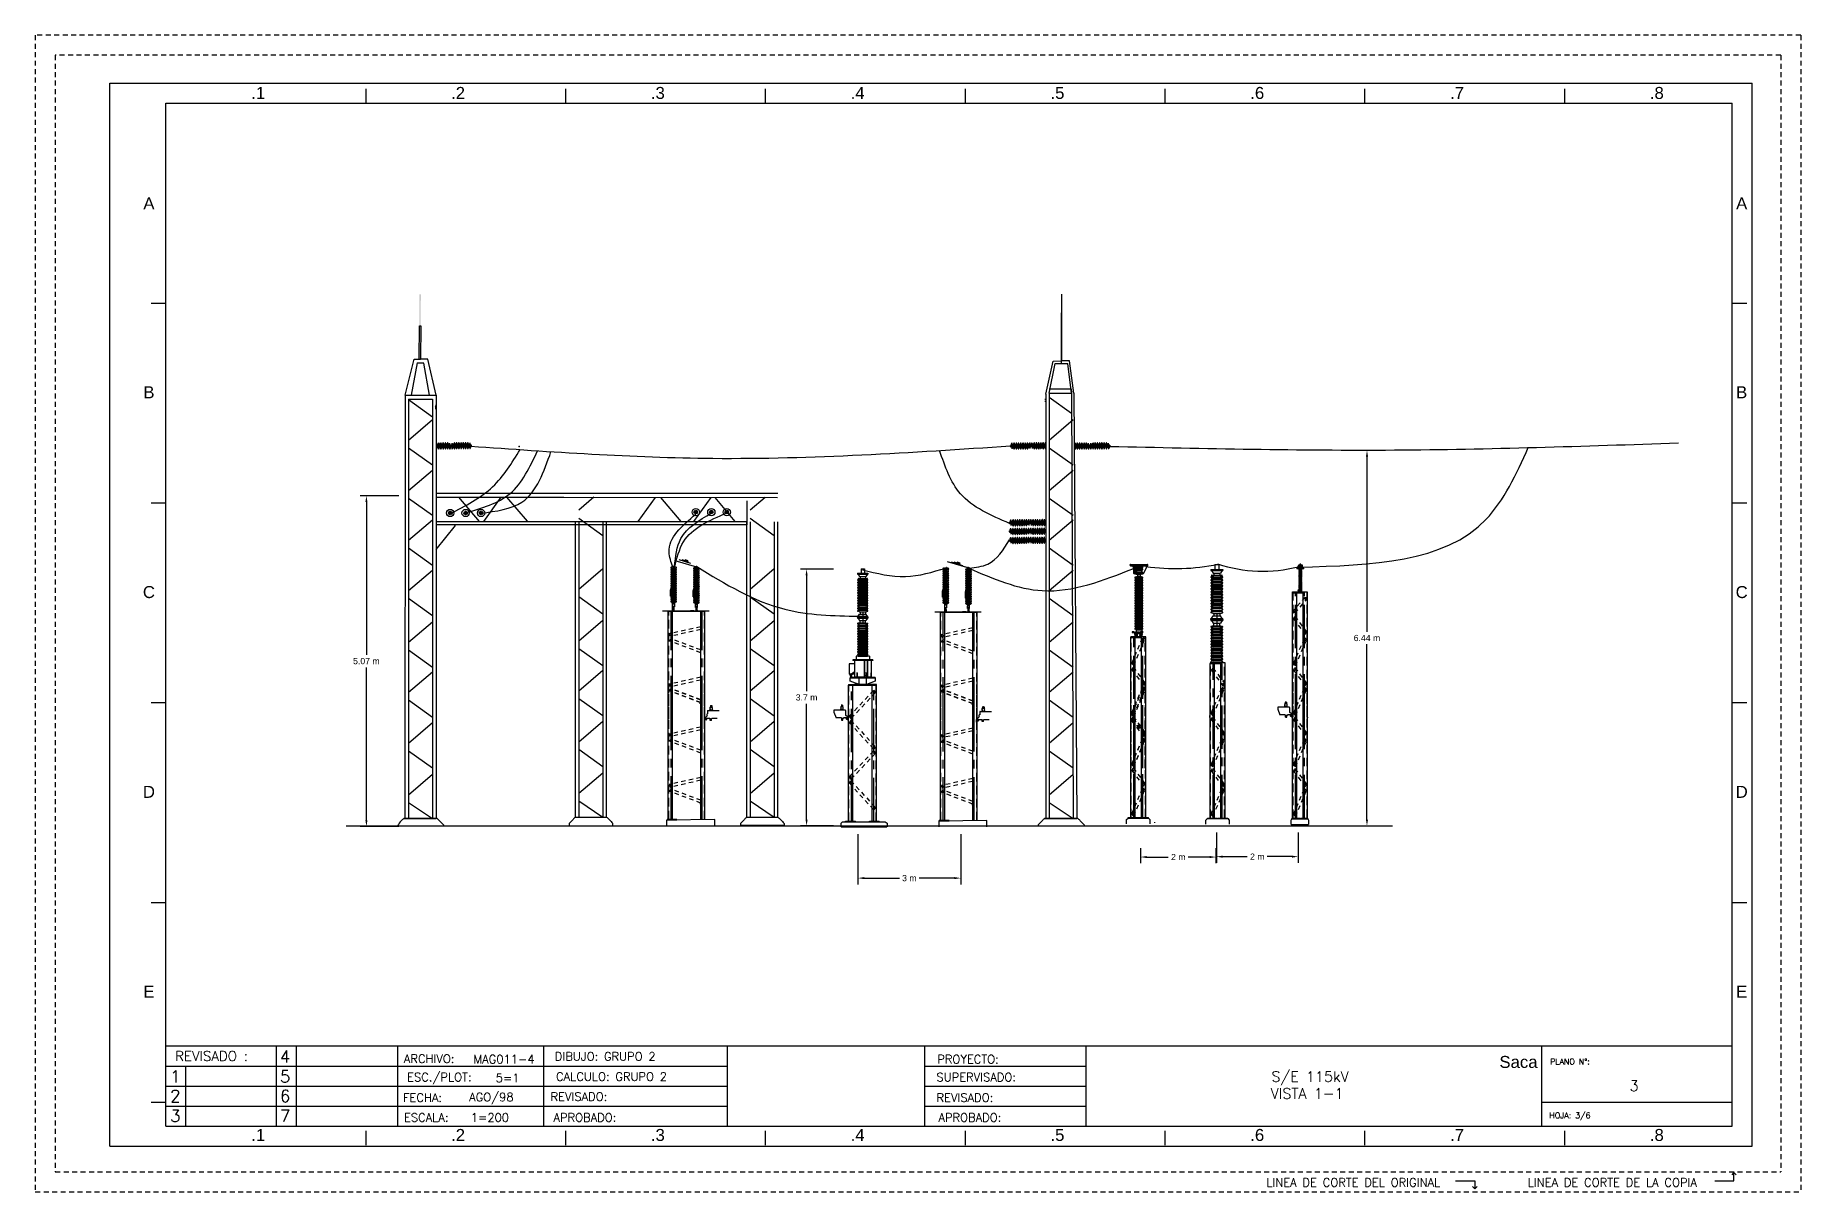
# Model space of a CAD drawing. Header units: inches. Extents: x 20.3 to 71.4, y 4.5 to 37.9.
import ezdxf
from ezdxf.enums import TextEntityAlignment as Align

# ---------------------------------------------------------------- set-up
doc = ezdxf.new("R2010")
doc.units = ezdxf.units.IN
doc.header["$MEASUREMENT"] = 0
for name, pattern in [('CENTER', [2, 1.25, -0.25, 0.25, -0.25]), ('DASHED', [0.75, 0.5, -0.25]), ('HIDDEN', [0.375, 0.25, -0.125]), ('HIDDEN2', [0.1875, 0.125, -0.0625]), ('HIDDENX2', [0.75, 0.5, -0.25])]:
    doc.linetypes.add(name, pattern=pattern)
for name, color, linetype in [('CAJETIN', 7, 'Continuous'), ('COTAS', 4, 'Continuous'), ('DIM', 2, 'Continuous'), ('EST', 4, 'Continuous'), ('EXISTENTE', 7, 'Continuous'), ('HUECO', 7, 'Continuous'), ('L50X5', 1, 'Continuous'), ('L75X7', 2, 'Continuous'), ('LAM10', 2, 'Continuous'), ('medidas', 3, 'Continuous'), ('MURO', 1, 'Continuous'), ('OBJ', 7, 'Continuous'), ('referencia', 2, 'Continuous'), ('ROTULO', 7, 'Continuous')]:
    doc.layers.add(name, color=color, linetype=linetype)
doc.styles.add('ROMAND', font='ROMANS.SHX')
doc.styles.add('ROMANS', font='romans')
doc.styles.add('SANSSERIF', font='sas_____.pfb')
doc.styles.get("Standard").update_dxf_attribs({"font": 'arial.ttf'})
doc.dimstyles.get("Standard").update_dxf_attribs({"dimtxt": 0.18, "dimasz": 0.18, "dimexe": 0.18, "dimexo": 0.0625, "dimgap": 0.09, "dimtad": 0, "dimtih": 1, "dimtoh": 1, "dimdec": 4, "dimzin": 0, "dimdsep": 46, "dimtxsty": 'Standard', "dimcen": 0.09, "dimadec": 0, "dimazin": 0, "dimtfac": 1, "dimtdec": 4, "dimtofl": 0, "dimtmove": 0, "dimatfit": 3, "dimfxl": 1, "dimtolj": 1, "dimtzin": 0, "dimarcsym": 0})

msp = doc.modelspace()

# ---------------------------------------------------------------- texts
at = {"layer": 'CAJETIN', "color": 4, "style": 'ROMANS'}
for s, height, p in [('ARCHIVO:', 0.243942, (31.71384, 8.33257)), ('MAG011-4', 0.243942, (33.87895, 8.31936)), ('DIBUJO: GRUPO 2', 0.2439418, (36.80438, 8.399)), ('PROYECTO:', 0.243942, (47.29322, 8.31936)), ('ESC./PLOT:', 0.243942, (32.00816, 7.78272)), ('5=1', 0.243942, (33.98345, 7.77729)), ('CALCULO: GRUPO 2', 0.2439418, (36.98736, 7.8173)), ('SUPERVISADO:', 0.2439418, (47.53106, 7.79923)), ('FECHA:', 0.243942, (31.52193, 7.20737)), ('AGO/98', 0.243942, (33.51196, 7.20737)), ('REVISADO:', 0.243942, (36.0438, 7.2371)), ('REVISADO:', 0.243942, (47.20343, 7.20737)), ('ESCALA:', 0.243942, (31.63034, 6.63344)), ('1=200', 0.243942, (33.46987, 6.63344)), ('APROBADO:', 0.243942, (36.21722, 6.63344)), ('APROBADO:', 0.243942, (47.34709, 6.63344))]:
    msp.add_text(s, height=height, dxfattribs=at).set_placement(p, align=Align.MIDDLE)
at = {"layer": 'ROTULO', "color": 4}
for s, height, style, p in [('.1', 0.346579, 'SANSSERIF', (26.77357, 36.0824)), ('.2', 0.346579, 'SANSSERIF', (32.54988, 36.0824)), ('.3', 0.346579, 'SANSSERIF', (38.32619, 36.0824)), ('.4', 0.346579, 'SANSSERIF', (44.1025, 36.0824)), ('.5', 0.346579, 'SANSSERIF', (49.87881, 36.0824)), ('.6', 0.346579, 'SANSSERIF', (55.65512, 36.0824)), ('.7', 0.346579, 'SANSSERIF', (61.43143, 36.0824)), ('.8', 0.346579, 'SANSSERIF', (67.20774, 36.0824)), ('A', 0.34658, 'SANSSERIF', (23.61238, 32.8902)), ('A', 0.34658, 'SANSSERIF', (69.66118, 32.8902)), ('B', 0.34658, 'SANSSERIF', (23.61238, 27.42818)), ('B', 0.34658, 'SANSSERIF', (69.66118, 27.42818)), ('C', 0.34658, 'SANSSERIF', (23.61238, 21.65187)), ('C', 0.34658, 'SANSSERIF', (69.66118, 21.65187)), ('D', 0.34658, 'SANSSERIF', (23.61238, 15.87556)), ('D', 0.34658, 'SANSSERIF', (69.66118, 15.87556)), ('E', 0.34658, 'SANSSERIF', (23.61238, 10.09925)), ('E', 0.34658, 'SANSSERIF', (69.66118, 10.09925)), ('REVISADO :', 0.28373, 'ROMAND', (25.42221, 8.2675)), ('4', 0.34658, 'ROMAND', (27.54985, 8.22043)), ('1', 0.34658, 'ROMAND', (24.37631, 7.64511)), ('5', 0.34658, 'ROMAND', (27.54985, 7.64511)), ('2', 0.34658, 'ROMAND', (24.37631, 7.08126)), ('6', 0.34658, 'ROMAND', (27.54985, 7.08126)), ('3', 0.34658, 'ROMAND', (24.37631, 6.50647)), ('7', 0.34658, 'ROMAND', (27.54985, 6.50647)), ('.1', 0.346579, 'SANSSERIF', (26.77357, 5.95533)), ('.2', 0.346579, 'SANSSERIF', (32.54988, 5.95533)), ('.3', 0.346579, 'SANSSERIF', (38.32619, 5.95533)), ('.4', 0.346579, 'SANSSERIF', (44.1025, 5.95533)), ('.5', 0.346579, 'SANSSERIF', (49.87881, 5.95533)), ('.6', 0.346579, 'SANSSERIF', (55.65512, 5.95533)), ('.7', 0.346579, 'SANSSERIF', (61.43143, 5.95533)), ('.8', 0.346579, 'SANSSERIF', (67.20774, 5.95533))]:
    msp.add_text(s, height=height, dxfattribs=dict(at, style=style)).set_placement(p, align=Align.CENTER)
at = {"layer": 'ROTULO', "color": 3}
for s, height, style, p in [('Saca', 0.346579, 'SANSSERIF', (63.20837, 8.06666)), ('PLANO N%%D:', 0.1672614, 'ROMANS', (64.69516, 8.16666)), ('S/E 115kV', 0.303256, 'ROMANS', (57.18327, 7.66491)), ('3', 0.30326, 'ROMANS', (66.54913, 7.39929)), ('VISTA 1-1', 0.303256, 'ROMANS', (57.09631, 7.17419)), ('HOJA: 3/6', 0.167261, 'ROMANS', (64.69516, 6.61101))]:
    msp.add_text(s, height=height, dxfattribs=dict(at, style=style)).set_placement(p, align=Align.CENTER)

# ---------------------------------------------------------------- blocks, each defined once
blk = doc.blocks.new('*D21')
at = {"layer": 'Defpoints', "color": 0, "transparency": 16777216}
for p in [(43.466, 22.49), (42.626, 15.068), (43.466, 15.068)]:
    blk.add_point(p, dxfattribs=at)
at = {"layer": 'medidas', "color": 0, "lineweight": -2, "transparency": 16777216}
for p, q in [((43.404, 22.49), (42.446, 22.49)), ((42.626, 22.31), (42.626, 18.961)), ((42.626, 15.248), (42.626, 18.597)), ((43.404, 15.068), (42.446, 15.068))]:
    blk.add_line(p, q, dxfattribs=at)
at = {"layer": 'medidas', "color": 0, "transparency": 16777216}
for points in [[(42.596, 22.31), (42.656, 22.31), (42.626, 22.49)], [(42.596, 15.248), (42.656, 15.248), (42.626, 15.068)]]:
    blk.add_solid(points, dxfattribs=at)
at = {"layer": 'medidas', "color": 0, "transparency": 16777216, "insert": (42.626, 18.779), "char_height": 0.18, "attachment_point": 5}
blk.add_mtext('\\A1;3.7 m', dxfattribs=at)
blk = doc.blocks.new('*D22')
at = {"layer": 'Defpoints', "color": 0, "transparency": 16777216}
for p in [(30.904, 24.607), (29.9, 15.049), (30.904, 15.049)]:
    blk.add_point(p, dxfattribs=at)
at = {"layer": 'medidas', "color": 0, "lineweight": -2, "transparency": 16777216}
for p, q in [((30.842, 24.607), (29.72, 24.607)), ((29.9, 24.427), (29.9, 20.01)), ((29.9, 15.229), (29.9, 19.646)), ((30.842, 15.049), (29.72, 15.049))]:
    blk.add_line(p, q, dxfattribs=at)
at = {"layer": 'medidas', "color": 0, "transparency": 16777216}
for points in [[(29.87, 24.427), (29.93, 24.427), (29.9, 24.607)], [(29.87, 15.229), (29.93, 15.229), (29.9, 15.049)]]:
    blk.add_solid(points, dxfattribs=at)
at = {"layer": 'medidas', "color": 0, "transparency": 16777216, "insert": (29.9, 19.828), "char_height": 0.18, "attachment_point": 5}
blk.add_mtext('\\A1;5.07 m', dxfattribs=at)
blk = doc.blocks.new('*D23')
at = {"layer": 'Defpoints', "color": 0, "transparency": 16777216}
for p in [(58.572, 25.924), (58.572, 15.067), (58.828, 15.067)]:
    blk.add_point(p, dxfattribs=at)
at = {"layer": 'medidas', "color": 0, "lineweight": -2, "transparency": 16777216}
for p, q in [((58.635, 25.924), (59.008, 25.924)), ((58.828, 25.744), (58.828, 20.678)), ((58.828, 15.247), (58.828, 20.314)), ((58.635, 15.067), (59.008, 15.067))]:
    blk.add_line(p, q, dxfattribs=at)
at = {"layer": 'medidas', "color": 0, "transparency": 16777216}
for points in [[(58.798, 25.744), (58.858, 25.744), (58.828, 25.924)], [(58.798, 15.247), (58.858, 15.247), (58.828, 15.067)]]:
    blk.add_solid(points, dxfattribs=at)
at = {"layer": 'medidas', "color": 0, "transparency": 16777216, "insert": (58.828, 20.496), "char_height": 0.18, "width": 0.87016, "attachment_point": 5}
blk.add_mtext('\\A1;6.44 m', dxfattribs=at)
blk = doc.blocks.new('*D25')
at = {"layer": 'Defpoints', "color": 0, "transparency": 16777216}
for p in [(54.474, 14.932), (56.839, 14.932), (56.839, 14.175)]:
    blk.add_point(p, dxfattribs=at)
at = {"layer": 'medidas', "color": 0, "lineweight": -2, "transparency": 16777216}
for p, q in [((54.474, 14.87), (54.474, 13.995)), ((56.839, 14.87), (56.839, 13.995)), ((54.654, 14.175), (55.368, 14.175)), ((56.659, 14.175), (55.944, 14.175))]:
    blk.add_line(p, q, dxfattribs=at)
at = {"layer": 'medidas', "color": 0, "transparency": 16777216}
for points in [[(54.654, 14.205), (54.654, 14.145), (54.474, 14.175)], [(56.659, 14.205), (56.659, 14.145), (56.839, 14.175)]]:
    blk.add_solid(points, dxfattribs=at)
at = {"layer": 'medidas', "color": 0, "transparency": 16777216, "insert": (55.656, 14.175), "char_height": 0.18, "attachment_point": 5}
blk.add_mtext('\\A1;2 m', dxfattribs=at)
blk = doc.blocks.new('*D26')
at = {"layer": 'Defpoints', "color": 0, "transparency": 16777216}
for p in [(52.281, 14.485), (54.462, 14.485), (54.462, 14.164)]:
    blk.add_point(p, dxfattribs=at)
at = {"layer": 'medidas', "color": 0, "lineweight": -2, "transparency": 16777216}
for p, q in [((52.281, 14.422), (52.281, 13.984)), ((54.462, 14.422), (54.462, 13.984)), ((52.461, 14.164), (53.084, 14.164)), ((54.282, 14.164), (53.659, 14.164))]:
    blk.add_line(p, q, dxfattribs=at)
at = {"layer": 'medidas', "color": 0, "transparency": 16777216}
for points in [[(52.461, 14.194), (52.461, 14.134), (52.281, 14.164)], [(54.282, 14.194), (54.282, 14.134), (54.462, 14.164)]]:
    blk.add_solid(points, dxfattribs=at)
at = {"layer": 'medidas', "color": 0, "transparency": 16777216, "insert": (53.372, 14.164), "char_height": 0.18, "attachment_point": 5}
blk.add_mtext('\\A1;2 m', dxfattribs=at)
blk = doc.blocks.new('*D27')
at = {"layer": 'Defpoints', "color": 0, "transparency": 16777216}
for p in [(44.112, 14.888), (47.081, 14.888), (47.081, 13.554)]:
    blk.add_point(p, dxfattribs=at)
at = {"layer": 'medidas', "color": 0, "lineweight": -2, "transparency": 16777216}
for p, q in [((44.112, 14.826), (44.112, 13.374)), ((47.081, 14.826), (47.081, 13.374)), ((44.292, 13.554), (45.31, 13.554)), ((46.901, 13.554), (45.883, 13.554))]:
    blk.add_line(p, q, dxfattribs=at)
at = {"layer": 'medidas', "color": 0, "transparency": 16777216}
for points in [[(44.292, 13.584), (44.292, 13.524), (44.112, 13.554)], [(46.901, 13.584), (46.901, 13.524), (47.081, 13.554)]]:
    blk.add_solid(points, dxfattribs=at)
at = {"layer": 'medidas', "color": 0, "transparency": 16777216, "insert": (45.597, 13.554), "char_height": 0.18, "attachment_point": 5}
blk.add_mtext('\\A1;3 m', dxfattribs=at)
blk = doc.blocks.new('*X30')
at = {"color": 0}
for p, q in [((4976, 7405), (4981, 7410)), ((4976, 7405), (4980, 7410)), ((4976, 7406), (4980, 7410)), ((4976, 7407), (4979, 7410)), ((4976, 7408), (4978, 7410)), ((4976, 7409), (4977, 7410)), ((4976, 7410), (4976, 7410)), ((4977, 7405), (4982, 7410)), ((4978, 7405), (4983, 7410)), ((4979, 7405), (4984, 7410)), ((4980, 7405), (4985, 7410)), ((4981, 7405), (4986, 7410)), ((4982, 7405), (4987, 7410)), ((4983, 7405), (4988, 7410)), ((4983, 7405), (4988, 7410)), ((4984, 7405), (4989, 7410)), ((4985, 7405), (4990, 7410)), ((4986, 7405), (4991, 7410)), ((4987, 7405), (4992, 7410)), ((4988, 7405), (4993, 7410)), ((4989, 7405), (4994, 7410)), ((4990, 7405), (4995, 7410)), ((4991, 7405), (4996, 7410)), ((4991, 7405), (4996, 7410)), ((4992, 7405), (4997, 7410)), ((4993, 7405), (4998, 7410)), ((4994, 7405), (4999, 7410)), ((4995, 7405), (5000, 7410)), ((4996, 7405), (5001, 7410)), ((4997, 7405), (5001, 7409)), ((4998, 7405), (5001, 7408)), ((4998, 7405), (5001, 7407)), ((4999, 7405), (5001, 7406)), ((5000, 7405), (5001, 7406)), ((5001, 7407), (5003, 7410)), ((5001, 7408), (5003, 7410)), ((5001, 7409), (5002, 7410)), ((5001, 7410), (5001, 7410)), ((5001, 7406), (5004, 7410)), ((5001, 7406), (5005, 7410)), ((5001, 7405), (5006, 7410)), ((5002, 7405), (5007, 7410)), ((5003, 7405), (5008, 7410)), ((5004, 7405), (5009, 7410)), ((5005, 7405), (5010, 7410)), ((5006, 7405), (5011, 7410)), ((5006, 7405), (5011, 7410)), ((5007, 7405), (5012, 7410)), ((5008, 7405), (5013, 7410)), ((5009, 7405), (5014, 7410)), ((5010, 7405), (5015, 7410)), ((5011, 7405), (5016, 7410)), ((5012, 7405), (5017, 7410)), ((5013, 7405), (5018, 7410)), ((5013, 7405), (5018, 7410)), ((5014, 7405), (5019, 7410)), ((5015, 7405), (5020, 7410)), ((5016, 7405), (5021, 7410)), ((5017, 7405), (5022, 7410)), ((5018, 7405), (5023, 7410)), ((5019, 7405), (5024, 7410)), ((5020, 7405), (5025, 7410)), ((5021, 7405), (5026, 7410)), ((5021, 7405), (5026, 7409)), ((5022, 7405), (5026, 7408)), ((5023, 7405), (5026, 7408)), ((5024, 7405), (5026, 7407)), ((5025, 7405), (5026, 7406))]:
    blk.add_line(p, q, dxfattribs=at)
blk = doc.blocks.new('*X29')
at = {"color": 0}
for p, q in [((4652, 7405), (4657, 7410)), ((4652, 7406), (4656, 7410)), ((4652, 7407), (4655, 7410)), ((4652, 7407), (4654, 7410)), ((4652, 7408), (4653, 7410)), ((4652, 7409), (4653, 7410)), ((4652, 7410), (4652, 7410)), ((4653, 7405), (4658, 7410)), ((4654, 7405), (4659, 7410)), ((4655, 7405), (4660, 7410)), ((4656, 7405), (4661, 7410)), ((4656, 7405), (4661, 7410)), ((4657, 7405), (4662, 7410)), ((4658, 7405), (4663, 7410)), ((4659, 7405), (4664, 7410)), ((4660, 7405), (4665, 7410)), ((4661, 7405), (4666, 7410)), ((4662, 7405), (4667, 7410)), ((4663, 7405), (4668, 7410)), ((4663, 7405), (4668, 7410)), ((4664, 7405), (4669, 7410)), ((4665, 7405), (4670, 7410)), ((4666, 7405), (4671, 7410)), ((4667, 7405), (4672, 7410)), ((4668, 7405), (4673, 7410)), ((4669, 7405), (4674, 7410)), ((4670, 7405), (4675, 7410)), ((4671, 7405), (4676, 7410)), ((4671, 7405), (4676, 7410)), ((4672, 7405), (4677, 7409)), ((4673, 7405), (4677, 7409)), ((4674, 7405), (4677, 7408)), ((4675, 7405), (4677, 7407)), ((4676, 7405), (4677, 7406)), ((4677, 7408), (4679, 7410)), ((4677, 7409), (4678, 7410)), ((4677, 7409), (4677, 7410)), ((4677, 7407), (4680, 7410)), ((4677, 7406), (4681, 7410)), ((4677, 7405), (4682, 7410)), ((4678, 7405), (4683, 7410)), ((4678, 7405), (4683, 7410)), ((4679, 7405), (4684, 7410)), ((4680, 7405), (4685, 7410)), ((4681, 7405), (4686, 7410)), ((4682, 7405), (4687, 7410)), ((4683, 7405), (4688, 7410)), ((4684, 7405), (4689, 7410)), ((4685, 7405), (4690, 7410)), ((4686, 7405), (4691, 7410)), ((4686, 7405), (4691, 7410)), ((4687, 7405), (4692, 7410)), ((4688, 7405), (4693, 7410)), ((4689, 7405), (4694, 7410)), ((4690, 7405), (4695, 7410)), ((4691, 7405), (4696, 7410)), ((4692, 7405), (4697, 7410)), ((4693, 7405), (4698, 7410)), ((4694, 7405), (4699, 7410)), ((4694, 7405), (4699, 7410)), ((4695, 7405), (4700, 7410)), ((4696, 7405), (4701, 7410)), ((4697, 7405), (4702, 7410)), ((4698, 7405), (4702, 7409)), ((4699, 7405), (4702, 7408)), ((4700, 7405), (4702, 7407)), ((4701, 7405), (4702, 7406)), ((4701, 7405), (4702, 7405))]:
    blk.add_line(p, q, dxfattribs=at)
blk = doc.blocks.new('MA')
at = {"layer": 'COTAS', "linetype": 'HIDDEN'}
for p, q in [((-2.28, 85.935), (-2.28, -2.425)), ((55.6, 85.935), (-2.28, 85.935)), ((55.6, -2.425), (55.6, 85.935)), ((-1.28, 84.935), (-1.28, -1.425)), ((54.6, 84.935), (-1.28, 84.935)), ((54.6, -1.425), (54.6, 84.935)), ((54.6, -1.425), (-1.28, -1.425)), ((55.6, -2.425), (-2.28, -2.425))]:
    blk.add_line(p, q, dxfattribs=at)
at = {"layer": 'COTAS', "linetype": 'ByBlock'}
for p, q in [((-1.729, 14.847), (-1.729, 13.883)), ((-2.143, 13.883), (-2.025, 13.995)), ((-1.729, 13.883), (-2.143, 13.883)), ((-2.143, 13.883), (-2.025, 13.771)), ((-1.729, 1.879), (-1.729, 0.916)), ((-1.729, 0.916), (-1.315, 0.916)), ((-1.315, 0.916), (-1.432, 1.027)), ((-1.315, 0.916), (-1.432, 0.804))]:
    blk.add_line(p, q, dxfattribs=at)
at = {"layer": 'CAJETIN', "color": 4, "style": 'ROMANS'}
for s, p in [('LINEA DE CORTE DEL ORIGINAL', (-1.819, 19.971)), ('LINEA DE CORTE DE LA COPIA', (-1.819, 7.004))]:
    blk.add_text(s, height=0.42231, rotation=270, dxfattribs=at).set_placement(p, align=Align.MIDDLE)

# ---------------------------------------------------------------- dimensions: what is measured, and where the dimension line sits
at = {"layer": 'medidas', "color": 0}
for base, p1, p2, text, picture, middle in [((58.82786, 15.06745), (58.57224, 25.92412), (58.57224, 15.06745), '6.44 m', '*D23', (58.82786, 20.49578)), ((29.90021, 15.04935), (30.90443, 24.60715), (30.90443, 15.04935), '5.07 m', '*D22', (29.90021, 19.82825)), ((42.62642, 15.0676), (43.46631, 22.49035), (43.46631, 15.0676), '3.7 m', '*D21', (42.62642, 18.77897))]:
    dim = msp.add_linear_dim(base=base, p1=p1, p2=p2, angle=90, text=text, dimstyle='Standard', dxfattribs=at)
    dim.commit()
    dim.dimension.update_dxf_attribs({"geometry": picture, "text_midpoint": middle})
for base, p1, p2, text, picture, middle in [((47.08118, 13.55429), (44.11206, 14.88802), (47.08118, 14.88802), '3 m', '*D27', (45.59662, 13.55429)), ((56.83865, 14.17514), (54.47375, 14.93232), (56.83865, 14.93232), '2 m', '*D25', (55.6562, 14.17514)), ((54.46227, 14.16367), (52.28106, 14.4849), (54.46227, 14.4849), '2 m', '*D26', (53.37167, 14.16367))]:
    dim = msp.add_linear_dim(base=base, p1=p1, p2=p2, text=text, dimstyle='Standard', dxfattribs=at)
    dim.commit()
    dim.dimension.update_dxf_attribs({"geometry": picture, "text_midpoint": middle})

# ---------------------------------------------------------------- hatches: boundary and pattern name
at = {"layer": 'DIM'}
h = msp.add_hatch(color=256, dxfattribs=at)
h.dxf.hatch_style = 1
h.paths.add_polyline_path([(32.3754, 24.11043, 1), (32.27026, 24.11043, 1)])
h = msp.add_hatch(color=256, dxfattribs=at)
h.dxf.hatch_style = 1
h.paths.add_polyline_path([(32.82102, 24.11019, 1), (32.71589, 24.11019, 1)])
h = msp.add_hatch(color=256, dxfattribs=at)
h.dxf.hatch_style = 1
h.paths.add_polyline_path([(33.26731, 24.11089, 1), (33.16217, 24.11089, 1)])
h = msp.add_hatch(color=256, dxfattribs=at)
h.dxf.hatch_style = 1
h.paths.add_polyline_path([(39.47587, 24.13583, 1), (39.37073, 24.13583, 1)])
h = msp.add_hatch(color=256, dxfattribs=at)
h.dxf.hatch_style = 1
h.paths.add_polyline_path([(39.92438, 24.13558, 1), (39.81924, 24.13558, 1)])
h = msp.add_hatch(color=256, dxfattribs=at)
h.dxf.hatch_style = 1
h.paths.add_polyline_path([(40.37067, 24.13629, 1), (40.26553, 24.13629, 1)])
at = {"layer": 'referencia'}
h = msp.add_hatch(color=256, dxfattribs=at)
h.dxf.hatch_style = 1
h.paths.add_polyline_path([(31.47427, 30.42908), (31.43495, 30.42921), (31.42848, 28.56091), (31.4678, 28.56091)])

# ---------------------------------------------------------------- linework, layer by layer
at = {"color": 2}
for p, q in [((22.48513, 36.5354), (69.9664, 36.5354)), ((22.48513, 5.80543), (22.48513, 36.5354)), ((69.9664, 5.80543), (69.9664, 36.5354)), ((31.90818, 27.22136), (31.90828, 27.21161)), ((31.90912, 27.12869), (31.90924, 27.11712)), ((31.97618, 26.10153), (31.97628, 26.09178)), ((32.04035, 26.10223), (32.04045, 26.09247)), ((32.10547, 26.10284), (32.10557, 26.09309)), ((32.17059, 26.1035), (32.17068, 26.09375)), ((32.23476, 26.10415), (32.23486, 26.0944)), ((32.29893, 26.10485), (32.29903, 26.0951)), ((32.42822, 26.10611), (32.42832, 26.09636)), ((32.49239, 26.10681), (32.49249, 26.09706)), ((32.55751, 26.10742), (32.55761, 26.09767)), ((32.62263, 26.10808), (32.62273, 26.09833)), ((32.6868, 26.10873), (32.6869, 26.09898)), ((32.75098, 26.10943), (32.75107, 26.09968)), ((32.81609, 26.11005), (32.81619, 26.1003)), ((48.58429, 26.07808), (48.60469, 26.08893)), ((48.64038, 26.08668), (48.64026, 26.09824)), ((48.7055, 26.08729), (48.70538, 26.09885)), ((48.76967, 26.08799), (48.76955, 26.09955)), ((48.83384, 26.08864), (48.83373, 26.10021)), ((48.89896, 26.0893), (48.89884, 26.10087)), ((48.96408, 26.08991), (48.96396, 26.10148)), ((49.02825, 26.09061), (49.02813, 26.10218)), ((49.09243, 26.09126), (49.09231, 26.10283)), ((49.15754, 26.09188), (49.15742, 26.10344)), ((49.22172, 26.09257), (49.2216, 26.10414)), ((49.28589, 26.09323), (49.28577, 26.10479)), ((49.35101, 26.09389), (49.35089, 26.10545)), ((49.41612, 26.0945), (49.41601, 26.10606)), ((49.4803, 26.0952), (49.48018, 26.10676)), ((49.54447, 26.09585), (49.54435, 26.10741)), ((50.37546, 26.09695), (50.37556, 26.0872)), ((50.43963, 26.0976), (50.43973, 26.08785)), ((50.50381, 26.0983), (50.50391, 26.08855)), ((50.56892, 26.09892), (50.56902, 26.08917)), ((50.63404, 26.09958), (50.63414, 26.08983)), ((50.69821, 26.10023), (50.69831, 26.09048)), ((50.76239, 26.10093), (50.76249, 26.09118)), ((50.89168, 26.10219), (50.89178, 26.09244)), ((50.95585, 26.10289), (50.95595, 26.09314)), ((51.02097, 26.1035), (51.02107, 26.09375)), ((51.08608, 26.10416), (51.08618, 26.09441)), ((51.15026, 26.10481), (51.15036, 26.09506)), ((51.21443, 26.10551), (51.21453, 26.09576)), ((51.27955, 26.10612), (51.27965, 26.09637)), ((31.97712, 26.00885), (31.97724, 25.99728)), ((32.04129, 26.00955), (32.04141, 25.99798)), ((32.10641, 26.01016), (32.10653, 25.99859)), ((32.17153, 26.01082), (32.17164, 25.99926)), ((32.2357, 26.01147), (32.23582, 25.99991)), ((32.29987, 26.01217), (32.29999, 26.00061)), ((32.36499, 26.01278), (32.36511, 26.00122)), ((32.42916, 26.01343), (32.42928, 26.00187)), ((32.49333, 26.01413), (32.49345, 26.00257)), ((32.55845, 26.01475), (32.55857, 26.00318)), ((32.62357, 26.01541), (32.62369, 26.00384)), ((32.68774, 26.01606), (32.68786, 26.00449)), ((32.75192, 26.01676), (32.75203, 26.00519)), ((32.81703, 26.01737), (32.81715, 26.0058)), ((32.87313, 26.02596), (32.85273, 26.01511)), ((48.64132, 25.994), (48.64122, 26.00375)), ((48.70644, 25.99461), (48.70634, 26.00436)), ((48.77061, 25.99531), (48.77051, 26.00506)), ((48.83478, 25.99596), (48.83469, 26.00571)), ((48.8999, 25.99662), (48.8998, 26.00637)), ((48.96502, 25.99724), (48.96492, 26.00699)), ((49.02919, 25.99794), (49.02909, 26.00769)), ((49.15848, 25.9992), (49.15838, 26.00895)), ((49.22266, 25.9999), (49.22256, 26.00965)), ((49.28683, 26.00055), (49.28673, 26.0103)), ((49.35195, 26.00121), (49.35185, 26.01096)), ((49.41706, 26.00182), (49.41696, 26.01157)), ((49.48124, 26.00252), (49.48114, 26.01227)), ((49.54541, 26.00317), (49.54531, 26.01292)), ((50.3764, 26.00428), (50.37652, 25.99271)), ((50.44057, 26.00493), (50.44069, 25.99336)), ((50.50475, 26.00563), (50.50486, 25.99406)), ((50.56986, 26.00624), (50.56998, 25.99467)), ((50.63498, 26.0069), (50.6351, 25.99533)), ((50.69915, 26.00755), (50.69927, 25.99598)), ((50.76333, 26.00825), (50.76344, 25.99668)), ((50.82844, 26.00886), (50.82856, 25.9973)), ((50.89262, 26.00951), (50.89274, 25.99795)), ((50.95679, 26.01021), (50.95691, 25.99865)), ((51.02191, 26.01082), (51.02203, 25.99926)), ((51.08702, 26.01149), (51.08714, 25.99992)), ((51.1512, 26.01214), (51.15132, 26.00057)), ((51.21537, 26.01284), (51.21549, 26.00127)), ((51.28049, 26.01345), (51.28061, 26.00188)), ((51.33658, 26.02204), (51.31618, 26.01119)), ((48.55012, 23.60806), (48.57052, 23.61891)), ((48.55477, 23.8578), (48.57517, 23.86865)), ((48.60621, 23.61665), (48.6061, 23.62822)), ((48.60715, 23.52397), (48.60705, 23.53372)), ((48.61086, 23.86639), (48.61075, 23.87796)), ((48.6118, 23.77371), (48.6117, 23.78346)), ((48.67133, 23.61726), (48.67121, 23.62883)), ((48.67227, 23.52459), (48.67217, 23.53434)), ((48.67598, 23.867), (48.67586, 23.87857)), ((48.67692, 23.77433), (48.67682, 23.78408)), ((48.7355, 23.61796), (48.73539, 23.62953)), ((48.73644, 23.52529), (48.73635, 23.53504)), ((48.74015, 23.8677), (48.74004, 23.87927)), ((48.74109, 23.77503), (48.74099, 23.78478)), ((48.79968, 23.61861), (48.79956, 23.63018)), ((48.80062, 23.52594), (48.80052, 23.53569)), ((48.80433, 23.86835), (48.80421, 23.87992)), ((48.80527, 23.77568), (48.80517, 23.78543)), ((48.86479, 23.61927), (48.86468, 23.63084)), ((48.86573, 23.5266), (48.86564, 23.53635)), ((48.86944, 23.86901), (48.86933, 23.88058)), ((48.87038, 23.77634), (48.87029, 23.78609)), ((48.92991, 23.61989), (48.92979, 23.63145)), ((48.93085, 23.52721), (48.93075, 23.53696)), ((48.93456, 23.86963), (48.93444, 23.88119)), ((48.9355, 23.77695), (48.9354, 23.7867)), ((48.99408, 23.62059), (48.99397, 23.63215)), ((48.99502, 23.52791), (48.99493, 23.53766)), ((48.99873, 23.87033), (48.99862, 23.88189)), ((48.99967, 23.77765), (48.99958, 23.7874)), ((49.05826, 23.62124), (49.05814, 23.6328)), ((49.06291, 23.87098), (49.06279, 23.88254)), ((49.12337, 23.62185), (49.12326, 23.63341)), ((49.12431, 23.52917), (49.12422, 23.53892)), ((49.12802, 23.87159), (49.12791, 23.88315)), ((49.12896, 23.77891), (49.12887, 23.78866)), ((49.18755, 23.62255), (49.18743, 23.63411)), ((49.18849, 23.52987), (49.18839, 23.53962)), ((49.1922, 23.87229), (49.19208, 23.88385)), ((49.19314, 23.77961), (49.19304, 23.78936)), ((49.25172, 23.6232), (49.2516, 23.63477)), ((49.25266, 23.53052), (49.25256, 23.54027)), ((49.25637, 23.87294), (49.25625, 23.88451)), ((49.25731, 23.78026), (49.25721, 23.79001)), ((49.31684, 23.62386), (49.31672, 23.63543)), ((49.31778, 23.53118), (49.31768, 23.54093)), ((49.32149, 23.8736), (49.32137, 23.88517)), ((49.32243, 23.78092), (49.32233, 23.79067)), ((49.38195, 23.62447), (49.38184, 23.63604)), ((49.3829, 23.5318), (49.3828, 23.54155)), ((49.3866, 23.87421), (49.38649, 23.88578)), ((49.38754, 23.78154), (49.38745, 23.79129)), ((49.44613, 23.62517), (49.44601, 23.63674)), ((49.44707, 23.5325), (49.44697, 23.54225)), ((49.45078, 23.87491), (49.45066, 23.88648)), ((49.45172, 23.78223), (49.45162, 23.79199)), ((49.5103, 23.62582), (49.51018, 23.63739)), ((49.51124, 23.53315), (49.51114, 23.5429)), ((49.51495, 23.87556), (49.51483, 23.88713)), ((49.51589, 23.78289), (49.51579, 23.79264)), ((49.53812, 23.87588), (49.53896, 23.79295)), ((49.5384, 23.62702), (49.53924, 23.54409)), ((48.55108, 23.34681), (48.57148, 23.35766)), ((48.60717, 23.35541), (48.60706, 23.36698)), ((48.60811, 23.26273), (48.60802, 23.27248)), ((48.67229, 23.35602), (48.67217, 23.36759)), ((48.67323, 23.26334), (48.67313, 23.2731)), ((48.73646, 23.35672), (48.73635, 23.36829)), ((48.7374, 23.26404), (48.73731, 23.27379)), ((48.80064, 23.35737), (48.80052, 23.36894)), ((48.80158, 23.2647), (48.80148, 23.27445)), ((48.86575, 23.35803), (48.86564, 23.3696)), ((48.8667, 23.26536), (48.8666, 23.27511)), ((48.93087, 23.35864), (48.93075, 23.37021)), ((48.93181, 23.26597), (48.93171, 23.27572)), ((48.99504, 23.35934), (48.99493, 23.37091)), ((48.99599, 23.26667), (48.99589, 23.27642)), ((49.05922, 23.36), (49.0591, 23.37156)), ((49.12434, 23.36061), (49.12422, 23.37217)), ((49.12528, 23.26793), (49.12518, 23.27768)), ((49.18851, 23.36131), (49.18839, 23.37287)), ((49.18945, 23.26863), (49.18935, 23.27838)), ((49.25268, 23.36196), (49.25256, 23.37352)), ((49.25362, 23.26928), (49.25352, 23.27903)), ((49.3178, 23.36262), (49.31768, 23.37418)), ((49.31874, 23.26994), (49.31864, 23.27969)), ((49.38292, 23.36323), (49.3828, 23.3748)), ((49.38386, 23.27055), (49.38376, 23.2803)), ((49.44709, 23.36393), (49.44697, 23.3755)), ((49.44803, 23.27125), (49.44793, 23.281)), ((49.51126, 23.36458), (49.51114, 23.37615)), ((49.5122, 23.2719), (49.5121, 23.28166)), ((49.53936, 23.36577), (49.5402, 23.28285)), ((39.45785, 22.54367), (38.8284, 22.72819)), ((38.9374, 22.76541), (39.26629, 22.66427)), ((39.01643, 22.76541), (39.19975, 22.70767)), ((39.10504, 22.76541), (39.19002, 22.73796)), ((39.38915, 22.54367), (39.48516, 22.54367)), ((44.20115, 22.49215), (44.3009, 22.49215)), ((44.20115, 22.49215), (44.20115, 22.36795)), ((44.3009, 22.49215), (44.3009, 22.36795)), ((47.32543, 22.51294), (46.69598, 22.69746)), ((46.80499, 22.69746), (47.13387, 22.59632)), ((46.88401, 22.69746), (47.06733, 22.63972)), ((46.97262, 22.69746), (47.0576, 22.67002)), ((47.25673, 22.51294), (47.35274, 22.51294)), ((51.99014, 22.62426), (52.47769, 22.62426)), ((51.99014, 22.58732), (52.47769, 22.58732)), ((52.10945, 22.45783), (52.05963, 22.58732)), ((52.1226, 22.46225), (52.07448, 22.58732)), ((52.08046, 22.57177), (52.07983, 22.58732)), ((52.08617, 22.4316), (52.08222, 22.52861)), ((52.11396, 22.45719), (52.10945, 22.45783)), ((52.11641, 22.46034), (52.11396, 22.45719)), ((52.11992, 22.45824), (52.11641, 22.46034)), ((52.1226, 22.46225), (52.11992, 22.45824)), ((52.23391, 22.57297), (52.13049, 22.57297)), ((52.33733, 22.54342), (52.13049, 22.54342)), ((52.16004, 22.53603), (52.13049, 22.54342)), ((52.23391, 22.49908), (52.13049, 22.49908)), ((52.23391, 22.46953), (52.13049, 22.46953)), ((52.16004, 22.45106), (52.13049, 22.46953)), ((52.16004, 22.58038), (52.13225, 22.58732)), ((52.32625, 22.52863), (52.14157, 22.52863)), ((52.32625, 22.50646), (52.14157, 22.50646)), ((52.14157, 22.50646), (52.16004, 22.49908)), ((52.30779, 22.58038), (52.16004, 22.58038)), ((52.16004, 22.58038), (52.16004, 22.57297)), ((52.30779, 22.53603), (52.16004, 22.53603)), ((52.16004, 22.53603), (52.16004, 22.52863)), ((52.23391, 22.57297), (52.34055, 22.57297)), ((52.23391, 22.49908), (52.33733, 22.49908)), ((52.23391, 22.46953), (52.33733, 22.46953)), ((52.30779, 22.58038), (52.33557, 22.58732)), ((52.30779, 22.58038), (52.30779, 22.57297)), ((52.30779, 22.53603), (52.33733, 22.54342)), ((52.30779, 22.53603), (52.30779, 22.52863)), ((52.32625, 22.50646), (52.30779, 22.49908)), ((52.30779, 22.45106), (52.33733, 22.46953)), ((52.36722, 22.36005), (52.47769, 22.58732)), ((54.31481, 22.47896, -1906.97751), (54.65774, 22.47896, -1906.97751)), ((54.31481, 22.47896, -1906.97751), (54.31481, 22.44779, -1906.97751)), ((54.42949, 22.62037, -1906.97751), (54.54306, 22.62037, -1906.97751)), ((54.42949, 22.62037, -1906.97751), (54.42949, 22.47896, -1906.97751)), ((54.54306, 22.62037, -1906.97751), (54.54306, 22.47896, -1906.97751)), ((54.65774, 22.47896, -1906.97751), (54.65774, 22.44779, -1906.97751)), ((56.85145, 22.60032), (56.80946, 22.51393)), ((56.99479, 22.51393), (56.80946, 22.51393)), ((56.99479, 22.49989), (56.80946, 22.49989)), ((56.85145, 22.60032), (56.88442, 22.60032)), ((56.85379, 22.59439), (56.8525, 22.59953)), ((56.8525, 22.59953), (56.88424, 22.59953)), ((56.85379, 22.59439), (56.86339, 22.59439)), ((56.85612, 22.60421), (56.86776, 22.60421)), ((56.90213, 22.51938), (56.86159, 22.51938)), ((56.90213, 22.4946), (56.86159, 22.4946)), ((56.90213, 22.46651), (56.86159, 22.46651)), ((56.87405, 22.56572), (56.86282, 22.5587)), ((56.90213, 22.5587), (56.86282, 22.5587)), ((56.90213, 22.54747), (56.86282, 22.54747)), ((56.87405, 22.53342), (56.86282, 22.53062)), ((56.86282, 22.53062), (56.94144, 22.53062)), ((56.87405, 22.48055), (56.86282, 22.47775)), ((56.86282, 22.47775), (56.94144, 22.47775)), ((56.86339, 22.59439), (56.86339, 22.57976)), ((56.9374, 22.57976), (56.86339, 22.57976)), ((56.87405, 22.51657), (56.86348, 22.51393)), ((56.86703, 22.54466), (56.87405, 22.54747)), ((56.86703, 22.54466), (56.93723, 22.54466)), ((56.86703, 22.53624), (56.93723, 22.53624)), ((56.86703, 22.49179), (56.87405, 22.4946)), ((56.86703, 22.49179), (56.93723, 22.49179)), ((56.86703, 22.48337), (56.93723, 22.48337)), ((56.86703, 22.46371), (56.87405, 22.46651)), ((56.86703, 22.46371), (56.93723, 22.46371)), ((56.86776, 22.60421), (56.86912, 22.60032)), ((56.86944, 22.60465), (56.8801, 22.60465)), ((56.86944, 22.60465), (56.86944, 22.60032)), ((56.86944, 22.59953), (56.86944, 22.5965)), ((56.86944, 22.5965), (56.8801, 22.5965)), ((56.87025, 22.60528), (56.87025, 22.60692)), ((56.87025, 22.60528), (56.87867, 22.60528)), ((56.87165, 22.60833), (56.87726, 22.60833)), ((56.87228, 22.60786), (56.87228, 22.60562)), ((56.87405, 22.56572), (56.87405, 22.57976)), ((56.87405, 22.56572), (56.93021, 22.56572)), ((56.87405, 22.53342), (56.87405, 22.53624)), ((56.87405, 22.53342), (56.93021, 22.53342)), ((56.87405, 22.51657), (56.87405, 22.51938)), ((56.87405, 22.51657), (56.93021, 22.51657)), ((56.87405, 22.48055), (56.87405, 22.48337)), ((56.87405, 22.48055), (56.93021, 22.48055)), ((56.8749, 22.60786), (56.8749, 22.60562)), ((56.87731, 22.60786), (56.87731, 22.60562)), ((56.87867, 22.60528), (56.87867, 22.60692)), ((56.8801, 22.60465), (56.8801, 22.5965)), ((56.88541, 22.63278), (56.88299, 22.60926)), ((56.88424, 22.59721), (56.88424, 22.59953)), ((56.88574, 22.59327), (56.88424, 22.59721)), ((56.88499, 22.60078), (56.88442, 22.60032)), ((56.91396, 22.59458), (56.88524, 22.59458)), ((56.91297, 22.59327), (56.88574, 22.59327)), ((56.91487, 22.63404), (56.88681, 22.63404)), ((56.88938, 22.63404), (56.91487, 22.63404)), ((56.89119, 22.59528), (56.89119, 22.59458)), ((56.91701, 22.59865), (56.89456, 22.59865)), ((56.90213, 22.5587), (56.94144, 22.5587)), ((56.90213, 22.54747), (56.94144, 22.54747)), ((56.90213, 22.51938), (56.94144, 22.51938)), ((56.90213, 22.4946), (56.94144, 22.4946)), ((56.90213, 22.46651), (56.94144, 22.46651)), ((56.91767, 22.59953), (56.91297, 22.59327)), ((56.91617, 22.60097), (56.91743, 22.60032)), ((56.91891, 22.60804), (56.91627, 22.63278)), ((56.91743, 22.60032), (56.93514, 22.60032)), ((56.91767, 22.59953), (56.9298, 22.59953)), ((56.9229, 22.59439), (56.92419, 22.59953)), ((56.9298, 22.59953), (56.92419, 22.59953)), ((56.9298, 22.59953), (56.92419, 22.59953)), ((56.9298, 22.59953), (56.92419, 22.59953)), ((56.92462, 22.59844), (56.92462, 22.59316)), ((56.93022, 22.59844), (56.92462, 22.59844)), ((56.93225, 22.59316), (56.92462, 22.59316)), ((56.92559, 22.60419), (56.92559, 22.60583)), ((56.93401, 22.60419), (56.92559, 22.60419)), ((56.92692, 22.59844), (56.92692, 22.59316)), ((56.92694, 22.60677), (56.92694, 22.60452)), ((56.9326, 22.60723), (56.92699, 22.60723)), ((56.92742, 22.59953), (56.92742, 22.59844)), ((56.92742, 22.59316), (56.92742, 22.59061)), ((56.92996, 22.5991), (56.92744, 22.59936)), ((56.9301, 22.59874), (56.92744, 22.59901)), ((56.92926, 22.59844), (56.92744, 22.59862)), ((56.93251, 22.59247), (56.92744, 22.59299)), ((56.93265, 22.59211), (56.92744, 22.59264)), ((56.93281, 22.59169), (56.92744, 22.59224)), ((56.93295, 22.59133), (56.92744, 22.5919)), ((56.93309, 22.59098), (56.92744, 22.59155)), ((56.93331, 22.59061), (56.92744, 22.59121)), ((56.93238, 22.59283), (56.92913, 22.59316)), ((56.92982, 22.59946), (56.92915, 22.59953)), ((56.92935, 22.60677), (56.92935, 22.60452)), ((56.92949, 22.60032), (56.94327, 22.56451)), ((56.93021, 22.56572), (56.93021, 22.57976)), ((56.93021, 22.56572), (56.93021, 22.57976)), ((56.93996, 22.57312), (56.93021, 22.57312)), ((56.93021, 22.56572), (56.94144, 22.5587)), ((56.93723, 22.54466), (56.93021, 22.54747)), ((56.93021, 22.53342), (56.93021, 22.53624)), ((56.93021, 22.53342), (56.94144, 22.53062)), ((56.93021, 22.51657), (56.93021, 22.51938)), ((56.93021, 22.51657), (56.94077, 22.51393)), ((56.93723, 22.49179), (56.93021, 22.4946)), ((56.93021, 22.48055), (56.93021, 22.48337)), ((56.93021, 22.48055), (56.94144, 22.47775)), ((56.93723, 22.46371), (56.93021, 22.46651)), ((56.93025, 22.59844), (56.93025, 22.59316)), ((56.93198, 22.60677), (56.93198, 22.60452)), ((56.93401, 22.60419), (56.93401, 22.60583)), ((56.9365, 22.60421), (56.93514, 22.60032)), ((56.93514, 22.60032), (56.94838, 22.56591)), ((56.93544, 22.59953), (56.95175, 22.59953)), ((56.93654, 22.59953), (56.93544, 22.59953)), ((56.93654, 22.59953), (56.93544, 22.59953)), ((56.93654, 22.59953), (56.93544, 22.59953)), ((56.93654, 22.59953), (56.93544, 22.59953)), ((56.94813, 22.60421), (56.9365, 22.60421)), ((56.93654, 22.59953), (56.94008, 22.58995)), ((56.95701, 22.59953), (56.93689, 22.59953)), ((56.95701, 22.59953), (56.93689, 22.59953)), ((56.94096, 22.59124), (56.93961, 22.59123)), ((56.93969, 22.58848), (56.94008, 22.58995)), ((56.94008, 22.58995), (56.9451, 22.58995)), ((56.94183, 22.58995), (56.94096, 22.59124)), ((56.94327, 22.56451), (56.94413, 22.56579)), ((56.94413, 22.56579), (56.94546, 22.56499)), ((56.94444, 22.56147), (56.94546, 22.563)), ((56.94444, 22.56147), (56.96273, 22.51393)), ((56.9451, 22.58995), (56.94738, 22.5863)), ((56.94546, 22.56499), (56.94639, 22.56619)), ((56.94546, 22.563), (56.94679, 22.5622)), ((56.95829, 22.57312), (56.9456, 22.57312)), ((56.94639, 22.56619), (56.94838, 22.56591)), ((56.94679, 22.5622), (56.94773, 22.5634)), ((56.94738, 22.5863), (56.96016, 22.5863)), ((56.94773, 22.5634), (56.94944, 22.56315)), ((56.94944, 22.56315), (56.96838, 22.51393)), ((56.95829, 22.5863), (56.95829, 22.57312)), ((56.95829, 22.57312), (56.95979, 22.53625)), ((56.96016, 22.5863), (56.96016, 22.59638)), ((56.96046, 22.51984), (56.9607, 22.51393)), ((38.72967, 22.38301), (38.73951, 22.38301)), ((38.72967, 22.12221), (38.73951, 22.12221)), ((38.72972, 22.44869), (38.73956, 22.44869)), ((38.72972, 22.31828), (38.73956, 22.31828)), ((38.72972, 22.25356), (38.73956, 22.25356)), ((38.72972, 22.18788), (38.73956, 22.18788)), ((38.72972, 22.05748), (38.73956, 22.05748)), ((38.72972, 21.99275), (38.73956, 21.99275)), ((38.82315, 22.38301), (38.83481, 22.38301)), ((38.82315, 22.12221), (38.83481, 22.12221)), ((38.8232, 22.44869), (38.83486, 22.44869)), ((38.8232, 22.31828), (38.83486, 22.31828)), ((38.8232, 22.25356), (38.83486, 22.25356)), ((38.8232, 22.18788), (38.83486, 22.18788)), ((38.8232, 22.05748), (38.83486, 22.05748)), ((38.8232, 21.99275), (38.83486, 21.99275)), ((39.38806, 22.36162), (39.3979, 22.36162)), ((39.38806, 22.10081), (39.3979, 22.10081)), ((39.38811, 22.4273), (39.39795, 22.4273)), ((39.38811, 22.29689), (39.39795, 22.29689)), ((39.38811, 22.23217), (39.39795, 22.23217)), ((39.38811, 22.16649), (39.39795, 22.16649)), ((39.38811, 22.03609), (39.39795, 22.03609)), ((39.38811, 21.97136), (39.39795, 21.97136)), ((39.48154, 22.36162), (39.4932, 22.36162)), ((39.48154, 22.10081), (39.4932, 22.10081)), ((39.48159, 22.4273), (39.49325, 22.4273)), ((39.48159, 22.29689), (39.49325, 22.29689)), ((39.48159, 22.23217), (39.49325, 22.23217)), ((39.48159, 22.16649), (39.49325, 22.16649)), ((39.48159, 22.03609), (39.49325, 22.03609)), ((39.48159, 21.97136), (39.49325, 21.97136)), ((44.10042, 22.36795), (44.40163, 22.36795)), ((44.10042, 22.36795), (44.10042, 22.34057)), ((44.10042, 22.34057), (44.40163, 22.34057)), ((44.11079, 22.18434), (44.39126, 22.18434)), ((44.11079, 22.10973), (44.39126, 22.10973)), ((44.11079, 22.03512), (44.39126, 22.03512)), ((44.39126, 22.03512), (44.11079, 22.03512)), ((44.11079, 21.96051), (44.39126, 21.96051)), ((44.11284, 22.34057), (44.16015, 22.27641)), ((44.12321, 22.22165), (44.37884, 22.22165)), ((44.12321, 22.14704), (44.37884, 22.14704)), ((44.12321, 22.07243), (44.37884, 22.07243)), ((44.12321, 21.99782), (44.37884, 21.99782)), ((44.16015, 22.27641), (44.3419, 22.27641)), ((44.17279, 22.27641), (44.17279, 22.22165)), ((44.32926, 22.27641), (44.32926, 22.22165)), ((44.38921, 22.34057), (44.3419, 22.27641)), ((44.40163, 22.36795), (44.40163, 22.34057)), ((46.59726, 22.35227), (46.60709, 22.35227)), ((46.59726, 22.09147), (46.60709, 22.09147)), ((46.59731, 22.41795), (46.60714, 22.41795)), ((46.59731, 22.28755), (46.60714, 22.28755)), ((46.59731, 22.22282), (46.60714, 22.22282)), ((46.59731, 22.15715), (46.60714, 22.15715)), ((46.59731, 22.02674), (46.60714, 22.02674)), ((46.59731, 21.96202), (46.60714, 21.96202)), ((46.69073, 22.35227), (46.7024, 22.35227)), ((46.69073, 22.09147), (46.7024, 22.09147)), ((46.69078, 22.41795), (46.70244, 22.41795)), ((46.69078, 22.28755), (46.70244, 22.28755)), ((46.69078, 22.22282), (46.70244, 22.22282)), ((46.69078, 22.15715), (46.70244, 22.15715)), ((46.69078, 22.02674), (46.70244, 22.02674)), ((46.69078, 21.96202), (46.70244, 21.96202)), ((47.25565, 22.33088), (47.26548, 22.33088)), ((47.25565, 22.07008), (47.26548, 22.07008)), ((47.2557, 22.39656), (47.26553, 22.39656)), ((47.2557, 22.26616), (47.26553, 22.26616)), ((47.2557, 22.20143), (47.26553, 22.20143)), ((47.2557, 22.13575), (47.26553, 22.13575)), ((47.2557, 22.00535), (47.26553, 22.00535)), ((47.34912, 22.33088), (47.36079, 22.33088)), ((47.34912, 22.07008), (47.36079, 22.07008)), ((47.34917, 22.39656), (47.36083, 22.39656)), ((47.34917, 22.26616), (47.36083, 22.26616)), ((47.34917, 22.20143), (47.36083, 22.20143)), ((47.34917, 22.13575), (47.36083, 22.13575)), ((47.34917, 22.00535), (47.36083, 22.00535)), ((52.08125, 22.39692), (52.08125, 22.37041)), ((52.11486, 22.39692), (52.08125, 22.39692)), ((52.08617, 22.39692), (52.08617, 22.4316)), ((52.08617, 22.4316), (52.11954, 22.4316)), ((52.08952, 22.36213), (52.14247, 22.36213)), ((52.08952, 22.36213), (52.14247, 22.36213)), ((52.14627, 22.36213), (52.10336, 22.36213)), ((52.14707, 22.36005), (52.11224, 22.45057)), ((52.11747, 22.44983), (52.11224, 22.45057)), ((52.11289, 22.3498), (52.14349, 22.3498)), ((52.12086, 22.38733), (52.11486, 22.39692)), ((52.11992, 22.45298), (52.11747, 22.44983)), ((52.12343, 22.45088), (52.11992, 22.45298)), ((52.13407, 22.38733), (52.12086, 22.38733)), ((52.12568, 22.45425), (52.12343, 22.45088)), ((52.16192, 22.36005), (52.12568, 22.45425)), ((52.23391, 22.227), (52.12727, 22.227)), ((52.23391, 22.15311), (52.12727, 22.15311)), ((52.23391, 22.07922), (52.12727, 22.07922)), ((52.23391, 22.00532), (52.12727, 22.00532)), ((52.12946, 22.38733), (52.13175, 22.38393)), ((52.16004, 22.26394), (52.13049, 22.25655)), ((52.13049, 22.25655), (52.33733, 22.25655)), ((52.16004, 22.19004), (52.13049, 22.18266)), ((52.13049, 22.18266), (52.33733, 22.18266)), ((52.16004, 22.11615), (52.13049, 22.10876)), ((52.13049, 22.10876), (52.33733, 22.10876)), ((52.16004, 22.04226), (52.13049, 22.03487)), ((52.13049, 22.03487), (52.33733, 22.03487)), ((52.16004, 21.96837), (52.13049, 21.96098)), ((52.13049, 21.96098), (52.33733, 21.96098)), ((52.13175, 22.38393), (52.13531, 22.38397)), ((52.13509, 22.3912), (52.13407, 22.38733)), ((52.14338, 22.36213), (52.13407, 22.38733)), ((52.13439, 22.4316), (52.16004, 22.4316)), ((52.14112, 22.41412), (52.33582, 22.41412)), ((52.14157, 22.21961), (52.16004, 22.227)), ((52.14157, 22.21961), (52.32625, 22.21961)), ((52.14157, 22.19745), (52.32625, 22.19745)), ((52.14157, 22.14572), (52.16004, 22.15311)), ((52.14157, 22.14572), (52.32625, 22.14572)), ((52.14157, 22.12356), (52.32625, 22.12356)), ((52.14157, 22.07183), (52.16004, 22.07922)), ((52.14157, 22.07183), (52.32625, 22.07183)), ((52.14157, 22.04967), (52.32625, 22.04967)), ((52.14157, 21.99794), (52.16004, 22.00532)), ((52.14157, 21.99794), (52.32625, 21.99794)), ((52.14157, 21.97577), (52.32625, 21.97577)), ((52.14338, 22.36213), (52.14627, 22.36213)), ((52.14338, 22.36213), (52.14627, 22.36213)), ((52.14338, 22.36213), (52.14627, 22.36213)), ((52.14338, 22.36213), (52.14627, 22.36213)), ((52.14349, 22.3498), (52.14707, 22.36005)), ((52.19365, 22.36005), (52.14707, 22.36005)), ((52.15004, 22.34988), (52.15004, 22.34556)), ((52.15004, 22.34988), (52.17219, 22.34988)), ((52.15188, 22.38559), (52.16732, 22.38402)), ((52.15246, 22.38463), (52.16732, 22.38311)), ((52.15283, 22.38369), (52.16732, 22.38221)), ((52.15319, 22.38274), (52.16732, 22.3813)), ((52.15361, 22.38164), (52.16732, 22.38024)), ((52.15374, 22.34187), (52.1685, 22.34187)), ((52.15398, 22.3807), (52.16732, 22.37934)), ((52.15434, 22.37976), (52.16288, 22.37889)), ((52.15467, 22.37889), (52.17473, 22.37889)), ((52.15539, 22.34309), (52.15539, 22.34899)), ((52.15993, 22.365), (52.15993, 22.37889)), ((52.16002, 22.365), (52.17473, 22.365)), ((52.30779, 22.45106), (52.16004, 22.45106)), ((52.16004, 22.45106), (52.16004, 22.41412)), ((52.16004, 22.45106), (52.16004, 22.41412)), ((52.16004, 22.26394), (52.16004, 22.27134)), ((52.16004, 22.26394), (52.30779, 22.26394)), ((52.16004, 22.19004), (52.16004, 22.19745)), ((52.16004, 22.19004), (52.30779, 22.19004)), ((52.16004, 22.11615), (52.16004, 22.12356)), ((52.16004, 22.11615), (52.30779, 22.11615)), ((52.16004, 22.04226), (52.16004, 22.04967)), ((52.16004, 22.04226), (52.30779, 22.04226)), ((52.16004, 21.96837), (52.16004, 21.97577)), ((52.16004, 21.96837), (52.30779, 21.96837)), ((52.16032, 22.3642), (52.16732, 22.36349)), ((52.16069, 22.36326), (52.16732, 22.36258)), ((52.16105, 22.36232), (52.16283, 22.36213)), ((52.16112, 22.36213), (52.17588, 22.36213)), ((52.16112, 22.36213), (52.17588, 22.36213)), ((52.16112, 22.36213), (52.17588, 22.36213)), ((52.19302, 22.36213), (52.16112, 22.36213)), ((52.16229, 22.34309), (52.16229, 22.34899)), ((52.16254, 22.365), (52.16732, 22.36451)), ((52.16738, 22.37889), (52.16738, 22.38559)), ((52.16738, 22.36213), (52.16738, 22.365)), ((52.16863, 22.34309), (52.16863, 22.34899)), ((52.16869, 22.365), (52.16869, 22.37889)), ((52.17219, 22.34988), (52.17219, 22.34556)), ((52.17473, 22.365), (52.17473, 22.37889)), ((52.17926, 22.37566), (52.17588, 22.36213)), ((52.28766, 22.25655), (52.18102, 22.25655)), ((52.18976, 22.33975), (52.19671, 22.27464)), ((52.19302, 22.36213), (52.20538, 22.3786)), ((52.19698, 22.35835), (52.19365, 22.36005)), ((52.19476, 22.36445), (52.25383, 22.36445)), ((52.26744, 22.27134), (52.20039, 22.27134)), ((52.20039, 22.27134), (52.27422, 22.27134)), ((52.20278, 22.37514), (52.27835, 22.37514)), ((52.20538, 22.3786), (52.27703, 22.3786)), ((52.23391, 22.227), (52.33733, 22.227)), ((52.23391, 22.15311), (52.33733, 22.15311)), ((52.23391, 22.07922), (52.33733, 22.07922)), ((52.23391, 22.00532), (52.33733, 22.00532)), ((52.2627, 22.37332), (52.2627, 22.37514)), ((52.27703, 22.3786), (52.28098, 22.36823)), ((52.27789, 22.27466), (52.28426, 22.33653)), ((52.279, 22.35884), (52.2805, 22.36005)), ((52.36722, 22.36005), (52.2805, 22.36005)), ((52.28098, 22.36823), (52.28098, 22.36213)), ((52.36447, 22.36213), (52.28098, 22.36213)), ((52.29186, 22.34867), (52.29186, 22.37009)), ((52.31992, 22.37009), (52.29186, 22.37009)), ((52.31992, 22.34867), (52.29186, 22.34867)), ((52.31778, 22.347), (52.29563, 22.347)), ((52.29563, 22.347), (52.29563, 22.34268)), ((52.2992, 22.34021), (52.2992, 22.34611)), ((52.31409, 22.33899), (52.29933, 22.33899)), ((52.30554, 22.34021), (52.30554, 22.34611)), ((52.30779, 22.45106), (52.30779, 22.41412)), ((52.30779, 22.26394), (52.30779, 22.27134)), ((52.30779, 22.26394), (52.33733, 22.25655)), ((52.32625, 22.21961), (52.30779, 22.227)), ((52.30779, 22.19004), (52.30779, 22.19745)), ((52.30779, 22.19004), (52.33733, 22.18266)), ((52.32625, 22.14572), (52.30779, 22.15311)), ((52.30779, 22.11615), (52.30779, 22.12356)), ((52.30779, 22.11615), (52.33733, 22.10876)), ((52.32625, 22.07183), (52.30779, 22.07922)), ((52.30779, 22.04226), (52.30779, 22.04967)), ((52.30779, 22.04226), (52.33733, 22.03487)), ((52.32625, 21.99794), (52.30779, 22.00532)), ((52.30779, 21.96837), (52.30779, 21.97577)), ((52.30779, 21.96837), (52.33733, 21.96098)), ((52.31244, 22.34021), (52.31244, 22.34611)), ((52.31778, 22.347), (52.31778, 22.34268)), ((52.31992, 22.36213), (52.31992, 22.37009)), ((52.31992, 22.34867), (52.31992, 22.36005)), ((52.32434, 22.3498), (52.32076, 22.36005)), ((52.35494, 22.3498), (52.32434, 22.3498)), ((52.33582, 22.37566), (52.33582, 22.41412)), ((52.36109, 22.37566), (52.33582, 22.37566)), ((52.36109, 22.37566), (52.36447, 22.36213)), ((54.31481, 22.44779, -1906.97751), (54.65774, 22.44779, -1906.97751)), ((54.32661, 22.26992, -1906.97751), (54.64594, 22.26992, -1906.97751)), ((54.32661, 22.18497, -1906.97751), (54.64594, 22.18497, -1906.97751)), ((54.32661, 22.10003, -1906.97751), (54.64594, 22.10003, -1906.97751)), ((54.64594, 22.10003, -1906.97751), (54.32661, 22.10003, -1906.97751)), ((54.32661, 22.01508, -1906.97751), (54.64594, 22.01508, -1906.97751)), ((54.32895, 22.44779, -1906.97751), (54.38281, 22.37475, -1906.97751)), ((54.34075, 22.31239, -1906.97751), (54.6318, 22.31239, -1906.97751)), ((54.34075, 22.22745, -1906.97751), (54.6318, 22.22745, -1906.97751)), ((54.34075, 22.1425, -1906.97751), (54.6318, 22.1425, -1906.97751)), ((54.34075, 22.05755, -1906.97751), (54.6318, 22.05755, -1906.97751)), ((54.34075, 21.97261, -1906.97751), (54.6318, 21.97261, -1906.97751)), ((54.38281, 22.37475, -1906.97751), (54.58974, 22.37475, -1906.97751)), ((54.3972, 22.37475, -1906.97751), (54.3972, 22.31239, -1906.97751)), ((54.57535, 22.37475, -1906.97751), (54.57535, 22.31239, -1906.97751)), ((54.6436, 22.44779, -1906.97751), (54.58974, 22.37475, -1906.97751)), ((56.90213, 22.43843), (56.86159, 22.43843)), ((56.90213, 22.41034), (56.86159, 22.41034)), ((56.90213, 22.38225), (56.86159, 22.38225)), ((56.90213, 22.35416), (56.86159, 22.35416)), ((56.90213, 22.32607), (56.86159, 22.32607)), ((56.90213, 22.29799), (56.86159, 22.29799)), ((56.90213, 22.2699), (56.86159, 22.2699)), ((56.90213, 22.24181), (56.86159, 22.24181)), ((56.90213, 22.21372), (56.86159, 22.21372)), ((56.90213, 22.18563), (56.86159, 22.18563)), ((56.90213, 22.15755), (56.86159, 22.15755)), ((56.90213, 22.12946), (56.86159, 22.12946)), ((56.90213, 22.10137), (56.86159, 22.10137)), ((56.90213, 22.07328), (56.86159, 22.07328)), ((56.90213, 22.0452), (56.86159, 22.0452)), ((56.90213, 22.01711), (56.86159, 22.01711)), ((56.90213, 21.98902), (56.86159, 21.98902)), ((56.90213, 21.96093), (56.86159, 21.96093)), ((56.87405, 22.45247), (56.86282, 22.44966)), ((56.86282, 22.44966), (56.94144, 22.44966)), ((56.87405, 22.42438), (56.86282, 22.42157)), ((56.86282, 22.42157), (56.94144, 22.42157)), ((56.87405, 22.39629), (56.86282, 22.39348)), ((56.86282, 22.39348), (56.94144, 22.39348)), ((56.87405, 22.3682), (56.86282, 22.36539)), ((56.86282, 22.36539), (56.94144, 22.36539)), ((56.87405, 22.34011), (56.86282, 22.33731)), ((56.86282, 22.33731), (56.94144, 22.33731)), ((56.87405, 22.31203), (56.86282, 22.30922)), ((56.86282, 22.30922), (56.94144, 22.30922)), ((56.87405, 22.28394), (56.86282, 22.28113)), ((56.86282, 22.28113), (56.94144, 22.28113)), ((56.87405, 22.25585), (56.86282, 22.25304)), ((56.86282, 22.25304), (56.94144, 22.25304)), ((56.87405, 22.22776), (56.86282, 22.22495)), ((56.86282, 22.22495), (56.94144, 22.22495)), ((56.87405, 22.19968), (56.86282, 22.19687)), ((56.86282, 22.19687), (56.94144, 22.19687)), ((56.87405, 22.17159), (56.86282, 22.16878)), ((56.86282, 22.16878), (56.94144, 22.16878)), ((56.87405, 22.1435), (56.86282, 22.14069)), ((56.86282, 22.14069), (56.94144, 22.14069)), ((56.87405, 22.11541), (56.86282, 22.1126)), ((56.86282, 22.1126), (56.94144, 22.1126)), ((56.87405, 22.08732), (56.86282, 22.08452)), ((56.86282, 22.08452), (56.94144, 22.08452)), ((56.87405, 22.05924), (56.86282, 22.05643)), ((56.86282, 22.05643), (56.94144, 22.05643)), ((56.87405, 22.03115), (56.86282, 22.02834)), ((56.86282, 22.02834), (56.94144, 22.02834)), ((56.87405, 22.00306), (56.86282, 22.00025)), ((56.86282, 22.00025), (56.94144, 22.00025)), ((56.87405, 21.97497), (56.86282, 21.97216)), ((56.86282, 21.97216), (56.94144, 21.97216)), ((56.86703, 22.45528), (56.93723, 22.45528)), ((56.86703, 22.43562), (56.87405, 22.43843)), ((56.86703, 22.43562), (56.93723, 22.43562)), ((56.86703, 22.42719), (56.93723, 22.42719)), ((56.86703, 22.40753), (56.87405, 22.41034)), ((56.86703, 22.40753), (56.93723, 22.40753)), ((56.86703, 22.39911), (56.93723, 22.39911)), ((56.86703, 22.37944), (56.87405, 22.38225)), ((56.86703, 22.37944), (56.93723, 22.37944)), ((56.86703, 22.37102), (56.93723, 22.37102)), ((56.86703, 22.35135), (56.87405, 22.35416)), ((56.86703, 22.35135), (56.93723, 22.35135)), ((56.86703, 22.34293), (56.93723, 22.34293)), ((56.86703, 22.32327), (56.87405, 22.32607)), ((56.86703, 22.32327), (56.93723, 22.32327)), ((56.86703, 22.31484), (56.93723, 22.31484)), ((56.86703, 22.29518), (56.87405, 22.29799)), ((56.86703, 22.29518), (56.93723, 22.29518)), ((56.86703, 22.28675), (56.93723, 22.28675)), ((56.86703, 22.26709), (56.87405, 22.2699)), ((56.86703, 22.26709), (56.93723, 22.26709)), ((56.86703, 22.25867), (56.93723, 22.25867)), ((56.86703, 22.239), (56.87405, 22.24181)), ((56.86703, 22.239), (56.93723, 22.239)), ((56.86703, 22.23058), (56.93723, 22.23058)), ((56.86703, 22.21091), (56.87405, 22.21372)), ((56.86703, 22.21091), (56.93723, 22.21091)), ((56.86703, 22.20249), (56.93723, 22.20249)), ((56.86703, 22.18283), (56.87405, 22.18563)), ((56.86703, 22.18283), (56.93723, 22.18283)), ((56.86703, 22.1744), (56.93723, 22.1744)), ((56.86703, 22.15474), (56.87405, 22.15755)), ((56.86703, 22.15474), (56.93723, 22.15474)), ((56.86703, 22.14631), (56.93723, 22.14631)), ((56.86703, 22.12665), (56.87405, 22.12946)), ((56.86703, 22.12665), (56.93723, 22.12665)), ((56.86703, 22.11823), (56.93723, 22.11823)), ((56.86703, 22.09856), (56.87405, 22.10137)), ((56.86703, 22.09856), (56.93723, 22.09856)), ((56.86703, 22.09014), (56.93723, 22.09014)), ((56.86703, 22.07048), (56.87405, 22.07328)), ((56.86703, 22.07048), (56.93723, 22.07048)), ((56.86703, 22.06205), (56.93723, 22.06205)), ((56.86703, 22.04239), (56.87405, 22.0452)), ((56.86703, 22.04239), (56.93723, 22.04239)), ((56.86703, 22.03396), (56.93723, 22.03396)), ((56.86703, 22.0143), (56.87405, 22.01711)), ((56.86703, 22.0143), (56.93723, 22.0143)), ((56.86703, 22.00588), (56.93723, 22.00588)), ((56.86703, 21.98621), (56.87405, 21.98902)), ((56.86703, 21.98621), (56.93723, 21.98621)), ((56.86703, 21.97779), (56.93723, 21.97779)), ((56.86703, 21.95812), (56.87405, 21.96093)), ((56.86703, 21.95812), (56.93723, 21.95812)), ((56.86703, 21.9497), (56.93723, 21.9497)), ((56.87405, 22.45247), (56.87405, 22.45528)), ((56.87405, 22.45247), (56.93021, 22.45247)), ((56.87405, 22.42438), (56.87405, 22.42719)), ((56.87405, 22.42438), (56.93021, 22.42438)), ((56.87405, 22.39629), (56.87405, 22.39911)), ((56.87405, 22.39629), (56.93021, 22.39629)), ((56.87405, 22.3682), (56.87405, 22.37102)), ((56.87405, 22.3682), (56.93021, 22.3682)), ((56.87405, 22.34011), (56.87405, 22.34293)), ((56.87405, 22.34011), (56.93021, 22.34011)), ((56.87405, 22.31203), (56.87405, 22.31484)), ((56.87405, 22.31203), (56.93021, 22.31203)), ((56.87405, 22.28394), (56.87405, 22.28675)), ((56.87405, 22.28394), (56.93021, 22.28394)), ((56.87405, 22.25585), (56.87405, 22.25867)), ((56.87405, 22.25585), (56.93021, 22.25585)), ((56.87405, 22.22776), (56.87405, 22.23058)), ((56.87405, 22.22776), (56.93021, 22.22776)), ((56.87405, 22.19968), (56.87405, 22.20249)), ((56.87405, 22.19968), (56.93021, 22.19968)), ((56.87405, 22.17159), (56.87405, 22.1744)), ((56.87405, 22.17159), (56.93021, 22.17159)), ((56.87405, 22.1435), (56.87405, 22.14631)), ((56.87405, 22.1435), (56.93021, 22.1435)), ((56.87405, 22.11541), (56.87405, 22.11823)), ((56.87405, 22.11541), (56.93021, 22.11541)), ((56.87405, 22.08732), (56.87405, 22.09014)), ((56.87405, 22.08732), (56.93021, 22.08732)), ((56.87405, 22.05924), (56.87405, 22.06205)), ((56.87405, 22.05924), (56.93021, 22.05924)), ((56.87405, 22.03115), (56.87405, 22.03396)), ((56.87405, 22.03115), (56.93021, 22.03115)), ((56.87405, 22.00306), (56.87405, 22.00588)), ((56.87405, 22.00306), (56.93021, 22.00306)), ((56.87405, 21.97497), (56.87405, 21.97779)), ((56.87405, 21.97497), (56.93021, 21.97497)), ((56.87405, 21.94688), (56.87405, 21.9497)), ((56.90213, 22.43843), (56.94144, 22.43843)), ((56.90213, 22.41034), (56.94144, 22.41034)), ((56.90213, 22.38225), (56.94144, 22.38225)), ((56.90213, 22.35416), (56.94144, 22.35416)), ((56.90213, 22.32607), (56.94144, 22.32607)), ((56.90213, 22.29799), (56.94144, 22.29799)), ((56.90213, 22.2699), (56.94144, 22.2699)), ((56.90213, 22.24181), (56.94144, 22.24181)), ((56.90213, 22.21372), (56.94144, 22.21372)), ((56.90213, 22.18563), (56.94144, 22.18563)), ((56.90213, 22.15755), (56.94144, 22.15755)), ((56.90213, 22.12946), (56.94144, 22.12946)), ((56.90213, 22.10137), (56.94144, 22.10137)), ((56.90213, 22.07328), (56.94144, 22.07328)), ((56.90213, 22.0452), (56.94144, 22.0452)), ((56.90213, 22.01711), (56.94144, 22.01711)), ((56.90213, 21.98902), (56.94144, 21.98902)), ((56.90213, 21.96093), (56.94144, 21.96093)), ((56.93021, 22.45247), (56.93021, 22.45528)), ((56.93021, 22.45247), (56.94144, 22.44966)), ((56.93723, 22.43562), (56.93021, 22.43843)), ((56.93021, 22.42438), (56.93021, 22.42719)), ((56.93021, 22.42438), (56.94144, 22.42157)), ((56.93723, 22.40753), (56.93021, 22.41034)), ((56.93021, 22.39629), (56.93021, 22.39911)), ((56.93021, 22.39629), (56.94144, 22.39348)), ((56.93723, 22.37944), (56.93021, 22.38225)), ((56.93021, 22.3682), (56.93021, 22.37102)), ((56.93021, 22.3682), (56.94144, 22.36539)), ((56.93723, 22.35135), (56.93021, 22.35416)), ((56.93021, 22.34011), (56.93021, 22.34293)), ((56.93021, 22.34011), (56.94144, 22.33731)), ((56.93723, 22.32327), (56.93021, 22.32607)), ((56.93021, 22.31203), (56.93021, 22.31484)), ((56.93021, 22.31203), (56.94144, 22.30922)), ((56.93723, 22.29518), (56.93021, 22.29799)), ((56.93021, 22.28394), (56.93021, 22.28675)), ((56.93021, 22.28394), (56.94144, 22.28113)), ((56.93723, 22.26709), (56.93021, 22.2699)), ((56.93021, 22.25585), (56.93021, 22.25867)), ((56.93021, 22.25585), (56.94144, 22.25304)), ((56.93723, 22.239), (56.93021, 22.24181)), ((56.93021, 22.22776), (56.93021, 22.23058)), ((56.93021, 22.22776), (56.94144, 22.22495)), ((56.93723, 22.21091), (56.93021, 22.21372)), ((56.93021, 22.19968), (56.93021, 22.20249)), ((56.93021, 22.19968), (56.94144, 22.19687)), ((56.93723, 22.18283), (56.93021, 22.18563)), ((56.93021, 22.17159), (56.93021, 22.1744)), ((56.93021, 22.17159), (56.94144, 22.16878)), ((56.93723, 22.15474), (56.93021, 22.15755)), ((56.93021, 22.1435), (56.93021, 22.14631)), ((56.93021, 22.1435), (56.94144, 22.14069)), ((56.93723, 22.12665), (56.93021, 22.12946)), ((56.93021, 22.11541), (56.93021, 22.11823)), ((56.93021, 22.11541), (56.94144, 22.1126)), ((56.93723, 22.09856), (56.93021, 22.10137)), ((56.93021, 22.08732), (56.93021, 22.09014)), ((56.93021, 22.08732), (56.94144, 22.08452)), ((56.93723, 22.07048), (56.93021, 22.07328)), ((56.93021, 22.05924), (56.93021, 22.06205)), ((56.93021, 22.05924), (56.94144, 22.05643)), ((56.93723, 22.04239), (56.93021, 22.0452)), ((56.93021, 22.03115), (56.93021, 22.03396)), ((56.93021, 22.03115), (56.94144, 22.02834)), ((56.93723, 22.0143), (56.93021, 22.01711)), ((56.93021, 22.00306), (56.93021, 22.00588)), ((56.93021, 22.00306), (56.94144, 22.00025)), ((56.93723, 21.98621), (56.93021, 21.98902)), ((56.93021, 21.97497), (56.93021, 21.97779)), ((56.93021, 21.97497), (56.94144, 21.97216)), ((56.93723, 21.95812), (56.93021, 21.96093)), ((56.93021, 21.94688), (56.93021, 21.9497)), ((56.94174, 22.3373), (56.94444, 22.35503)), ((38.72967, 21.92708), (38.73951, 21.92708)), ((38.72967, 21.66627), (38.73951, 21.66627)), ((38.72972, 21.86235), (38.73956, 21.86235)), ((38.72972, 21.79763), (38.73956, 21.79763)), ((38.72972, 21.73195), (38.73956, 21.73195)), ((38.72972, 21.60155), (38.73956, 21.60155)), ((38.72972, 21.53682), (38.73956, 21.53682)), ((38.74835, 21.8487), (38.73169, 21.86235)), ((38.74725, 21.65002), (38.74479, 21.66627)), ((38.74491, 21.8806), (38.80001, 21.8806)), ((38.75605, 21.40071), (38.75605, 21.47873)), ((38.81437, 21.40071), (38.81437, 21.47873)), ((38.82315, 21.92708), (38.83481, 21.92708)), ((38.82315, 21.66627), (38.83481, 21.66627)), ((38.8232, 21.86235), (38.83486, 21.86235)), ((38.8232, 21.79763), (38.83486, 21.79763)), ((38.8232, 21.73195), (38.83486, 21.73195)), ((38.8232, 21.60155), (38.83486, 21.60155)), ((38.8232, 21.53682), (38.83486, 21.53682)), ((38.85703, 21.56382), (38.85058, 21.60633)), ((39.38806, 21.90569), (39.3979, 21.90569)), ((39.38806, 21.64488), (39.3979, 21.64488)), ((39.38811, 21.84096), (39.39795, 21.84096)), ((39.38811, 21.77624), (39.39795, 21.77624)), ((39.38811, 21.71056), (39.39795, 21.71056)), ((39.38811, 21.58016), (39.39795, 21.58016)), ((39.38811, 21.51543), (39.39795, 21.51543)), ((39.40674, 21.82731), (39.39008, 21.84096)), ((39.40564, 21.62863), (39.40318, 21.64488)), ((39.4033, 21.85921), (39.4584, 21.85921)), ((39.41444, 21.37932), (39.41444, 21.45734)), ((39.47276, 21.37932), (39.47276, 21.45734)), ((39.48154, 21.90569), (39.4932, 21.90569)), ((39.48154, 21.64488), (39.4932, 21.64488)), ((39.48159, 21.84096), (39.49325, 21.84096)), ((39.48159, 21.77624), (39.49325, 21.77624)), ((39.48159, 21.71056), (39.49325, 21.71056)), ((39.48159, 21.58016), (39.49325, 21.58016)), ((39.48159, 21.51543), (39.49325, 21.51543)), ((39.51542, 21.54243), (39.50897, 21.58494)), ((44.11079, 21.8859), (44.39126, 21.8859)), ((44.39126, 21.8859), (44.11079, 21.8859)), ((44.11079, 21.81129), (44.39126, 21.81129)), ((44.11079, 21.73668), (44.39126, 21.73668)), ((44.39126, 21.73668), (44.11079, 21.73668)), ((44.11079, 21.66207), (44.39126, 21.66207)), ((44.11079, 21.58746), (44.39126, 21.58746)), ((44.39126, 21.58746), (44.11079, 21.58746)), ((44.11079, 21.51284), (44.39126, 21.51284)), ((44.39126, 21.43823), (44.11079, 21.43823)), ((44.12321, 21.9232), (44.37884, 21.9232)), ((44.12321, 21.84859), (44.37884, 21.84859)), ((44.12321, 21.77398), (44.37884, 21.77398)), ((44.12321, 21.69937), (44.37884, 21.69937)), ((44.12321, 21.62476), (44.37884, 21.62476)), ((44.12321, 21.55015), (44.37884, 21.55015)), ((44.12321, 21.47554), (44.37884, 21.47554)), ((46.59726, 21.89634), (46.60709, 21.89634)), ((46.59726, 21.63554), (46.60709, 21.63554)), ((46.59731, 21.83162), (46.60714, 21.83162)), ((46.59731, 21.76689), (46.60714, 21.76689)), ((46.59731, 21.70121), (46.60714, 21.70121)), ((46.59731, 21.57081), (46.60714, 21.57081)), ((46.59731, 21.50609), (46.60714, 21.50609)), ((46.61594, 21.81797), (46.59927, 21.83162)), ((46.61484, 21.61929), (46.61237, 21.63554)), ((46.61249, 21.84986), (46.66759, 21.84986)), ((46.62363, 21.36998), (46.62363, 21.44799)), ((46.68196, 21.36998), (46.68196, 21.44799)), ((46.69073, 21.89634), (46.7024, 21.89634)), ((46.69073, 21.63554), (46.7024, 21.63554)), ((46.69078, 21.83162), (46.70244, 21.83162)), ((46.69078, 21.76689), (46.70244, 21.76689)), ((46.69078, 21.70121), (46.70244, 21.70121)), ((46.69078, 21.57081), (46.70244, 21.57081)), ((46.69078, 21.50609), (46.70244, 21.50609)), ((46.72461, 21.53309), (46.71816, 21.57559)), ((47.25565, 21.87495), (47.26548, 21.87495)), ((47.25565, 21.61415), (47.26548, 21.61415)), ((47.2557, 21.94063), (47.26553, 21.94063)), ((47.2557, 21.81023), (47.26553, 21.81023)), ((47.2557, 21.7455), (47.26553, 21.7455)), ((47.2557, 21.67982), (47.26553, 21.67982)), ((47.2557, 21.54942), (47.26553, 21.54942)), ((47.2557, 21.4847), (47.26553, 21.4847)), ((47.27433, 21.79658), (47.25766, 21.81023)), ((47.27323, 21.5979), (47.27076, 21.61415)), ((47.27088, 21.82847), (47.32598, 21.82847)), ((47.34912, 21.87495), (47.36079, 21.87495)), ((47.34912, 21.61415), (47.36079, 21.61415)), ((47.34917, 21.94063), (47.36083, 21.94063)), ((47.34917, 21.81023), (47.36083, 21.81023)), ((47.34917, 21.7455), (47.36083, 21.7455)), ((47.34917, 21.67982), (47.36083, 21.67982)), ((47.34917, 21.54942), (47.36083, 21.54942)), ((47.34917, 21.4847), (47.36083, 21.4847)), ((47.383, 21.51169), (47.37655, 21.5542)), ((52.23391, 21.93143), (52.12727, 21.93143)), ((52.23391, 21.85754), (52.12727, 21.85754)), ((52.23391, 21.78365), (52.12727, 21.78365)), ((52.23391, 21.70975), (52.12727, 21.70975)), ((52.23391, 21.63586), (52.12727, 21.63586)), ((52.23391, 21.56197), (52.12727, 21.56197)), ((52.23391, 21.48808), (52.12727, 21.48808)), ((52.16004, 21.89447), (52.13049, 21.88709)), ((52.13049, 21.88709), (52.33733, 21.88709)), ((52.16004, 21.82058), (52.13049, 21.81319)), ((52.13049, 21.81319), (52.33733, 21.81319)), ((52.16004, 21.74669), (52.13049, 21.7393)), ((52.13049, 21.7393), (52.33733, 21.7393)), ((52.16004, 21.6728), (52.13049, 21.66541)), ((52.13049, 21.66541), (52.33733, 21.66541)), ((52.16004, 21.5989), (52.13049, 21.59152)), ((52.13049, 21.59152), (52.33733, 21.59152)), ((52.16004, 21.52501), (52.13049, 21.51763)), ((52.13049, 21.51763), (52.33733, 21.51763)), ((52.16004, 21.45112), (52.13049, 21.44373)), ((52.13049, 21.44373), (52.33733, 21.44373)), ((52.14157, 21.92404), (52.16004, 21.93143)), ((52.14157, 21.92404), (52.32625, 21.92404)), ((52.14157, 21.90188), (52.32625, 21.90188)), ((52.14157, 21.85015), (52.16004, 21.85754)), ((52.14157, 21.85015), (52.32625, 21.85015)), ((52.14157, 21.82799), (52.32625, 21.82799)), ((52.14157, 21.77626), (52.16004, 21.78365)), ((52.14157, 21.77626), (52.32625, 21.77626)), ((52.14157, 21.7541), (52.32625, 21.7541)), ((52.14157, 21.70237), (52.16004, 21.70975)), ((52.14157, 21.70237), (52.32625, 21.70237)), ((52.14157, 21.6802), (52.32625, 21.6802)), ((52.14157, 21.62847), (52.16004, 21.63586)), ((52.14157, 21.62847), (52.32625, 21.62847)), ((52.14157, 21.60631), (52.32625, 21.60631)), ((52.14157, 21.55458), (52.16004, 21.56197)), ((52.14157, 21.55458), (52.32625, 21.55458)), ((52.14157, 21.53242), (52.32625, 21.53242)), ((52.14157, 21.48069), (52.16004, 21.48808)), ((52.14157, 21.48069), (52.32625, 21.48069)), ((52.14157, 21.45853), (52.32625, 21.45853)), ((52.16004, 21.89447), (52.16004, 21.90188)), ((52.16004, 21.89447), (52.30779, 21.89447)), ((52.16004, 21.82058), (52.16004, 21.82799)), ((52.16004, 21.82058), (52.30779, 21.82058)), ((52.16004, 21.74669), (52.16004, 21.7541)), ((52.16004, 21.74669), (52.30779, 21.74669)), ((52.16004, 21.6728), (52.16004, 21.6802)), ((52.16004, 21.6728), (52.30779, 21.6728)), ((52.16004, 21.5989), (52.16004, 21.60631)), ((52.16004, 21.5989), (52.30779, 21.5989)), ((52.16004, 21.52501), (52.16004, 21.53242)), ((52.16004, 21.52501), (52.30779, 21.52501)), ((52.16004, 21.45112), (52.16004, 21.45853)), ((52.16004, 21.45112), (52.30779, 21.45112)), ((52.23391, 21.93143), (52.33733, 21.93143)), ((52.23391, 21.85754), (52.33733, 21.85754)), ((52.23391, 21.78365), (52.33733, 21.78365)), ((52.23391, 21.70975), (52.33733, 21.70975)), ((52.23391, 21.63586), (52.33733, 21.63586)), ((52.23391, 21.56197), (52.33733, 21.56197)), ((52.23391, 21.48808), (52.33733, 21.48808)), ((52.32625, 21.92404), (52.30779, 21.93143)), ((52.30779, 21.89447), (52.30779, 21.90188)), ((52.30779, 21.89447), (52.33733, 21.88709)), ((52.32625, 21.85015), (52.30779, 21.85754)), ((52.30779, 21.82058), (52.30779, 21.82799)), ((52.30779, 21.82058), (52.33733, 21.81319)), ((52.32625, 21.77626), (52.30779, 21.78365)), ((52.30779, 21.74669), (52.30779, 21.7541)), ((52.30779, 21.74669), (52.33733, 21.7393)), ((52.32625, 21.70237), (52.30779, 21.70975)), ((52.30779, 21.6728), (52.30779, 21.6802)), ((52.30779, 21.6728), (52.33733, 21.66541)), ((52.32625, 21.62847), (52.30779, 21.63586)), ((52.30779, 21.5989), (52.30779, 21.60631)), ((52.30779, 21.5989), (52.33733, 21.59152)), ((52.32625, 21.55458), (52.30779, 21.56197)), ((52.30779, 21.52501), (52.30779, 21.53242)), ((52.30779, 21.52501), (52.33733, 21.51763)), ((52.32625, 21.48069), (52.30779, 21.48808)), ((52.30779, 21.45112), (52.30779, 21.45853)), ((52.30779, 21.45112), (52.33733, 21.44373)), ((52.33813, 21.88707), (52.34522, 21.93371)), ((54.32661, 21.93013, -1906.97751), (54.64594, 21.93013, -1906.97751)), ((54.64594, 21.93013, -1906.97751), (54.32661, 21.93013, -1906.97751)), ((54.32661, 21.84519, -1906.97751), (54.64594, 21.84519, -1906.97751)), ((54.32661, 21.76024, -1906.97751), (54.64594, 21.76024, -1906.97751)), ((54.64594, 21.76024, -1906.97751), (54.32661, 21.76024, -1906.97751)), ((54.32661, 21.67529, -1906.97751), (54.64594, 21.67529, -1906.97751)), ((54.32661, 21.59034, -1906.97751), (54.64594, 21.59034, -1906.97751)), ((54.64594, 21.59034, -1906.97751), (54.32661, 21.59034, -1906.97751)), ((54.32661, 21.5054, -1906.97751), (54.64594, 21.5054, -1906.97751)), ((54.34075, 21.88766, -1906.97751), (54.6318, 21.88766, -1906.97751)), ((54.34075, 21.80271, -1906.97751), (54.6318, 21.80271, -1906.97751)), ((54.34075, 21.71777, -1906.97751), (54.6318, 21.71777, -1906.97751)), ((54.34075, 21.63282, -1906.97751), (54.6318, 21.63282, -1906.97751)), ((54.34075, 21.54787, -1906.97751), (54.6318, 21.54787, -1906.97751)), ((54.34075, 21.46292, -1906.97751), (54.6318, 21.46292, -1906.97751)), ((56.90213, 21.93284), (56.86159, 21.93284)), ((56.94144, 21.90476), (56.86159, 21.90476)), ((56.87405, 21.94688), (56.86282, 21.94408)), ((56.86282, 21.94408), (56.94144, 21.94408)), ((56.87405, 21.9188), (56.86282, 21.91599)), ((56.86282, 21.91599), (56.94144, 21.91599)), ((56.86703, 21.93004), (56.87405, 21.93284)), ((56.86703, 21.93004), (56.93723, 21.93004)), ((56.86703, 21.92161), (56.93723, 21.92161)), ((56.87405, 21.94688), (56.93021, 21.94688)), ((56.87405, 21.9188), (56.87405, 21.92161)), ((56.87405, 21.9188), (56.93021, 21.9188)), ((56.87405, 21.89751), (56.87405, 21.90476)), ((56.87405, 21.89751), (56.93021, 21.89751)), ((56.90213, 21.93284), (56.94144, 21.93284)), ((56.93021, 21.94688), (56.94144, 21.94408)), ((56.93723, 21.93004), (56.93021, 21.93284)), ((56.93021, 21.9188), (56.93021, 21.92161)), ((56.93021, 21.9188), (56.94144, 21.91599)), ((56.93021, 21.89751), (56.93021, 21.90476)), ((44.10042, 21.12321), (44.40163, 21.12321)), ((44.10042, 21.09582), (44.10042, 21.12321)), ((44.10042, 21.09582), (44.40163, 21.09582)), ((44.10042, 21.09582), (44.10042, 21.06844)), ((44.10042, 21.06844), (44.40163, 21.06844)), ((44.39126, 21.36362), (44.11079, 21.36362)), ((44.39126, 21.28901), (44.11079, 21.28901)), ((44.11284, 21.12321), (44.16015, 21.18736)), ((44.11284, 21.06844), (44.16015, 21.00429)), ((44.12321, 21.40093), (44.37884, 21.40093)), ((44.12321, 21.32632), (44.37884, 21.32632)), ((44.15971, 21.25171), (44.34234, 21.25171)), ((44.15971, 20.93994), (44.34234, 20.93994)), ((44.16015, 21.18736), (44.3419, 21.18736)), ((44.16015, 21.00429), (44.3419, 21.00429)), ((44.17279, 21.25171), (44.17279, 21.18736)), ((44.17279, 20.93994), (44.17279, 21.00429)), ((44.25102, 21.25014), (44.25102, 20.9415)), ((44.32926, 21.25171), (44.32926, 21.18736)), ((44.32926, 20.93994), (44.32926, 21.00429)), ((44.38921, 21.12321), (44.3419, 21.18736)), ((44.38921, 21.06844), (44.3419, 21.00429)), ((44.40163, 21.09582), (44.40163, 21.12321)), ((44.40163, 21.09582), (44.40163, 21.06844)), ((47.28202, 21.34858), (47.28202, 21.4266)), ((47.34035, 21.34858), (47.34035, 21.4266)), ((52.23391, 21.41418), (52.12727, 21.41418)), ((52.23391, 21.34029), (52.12727, 21.34029)), ((52.23391, 21.2664), (52.12727, 21.2664)), ((52.23391, 21.19251), (52.12727, 21.19251)), ((52.23391, 21.11861), (52.12727, 21.11861)), ((52.23391, 21.04472), (52.12727, 21.04472)), ((52.23391, 20.97083), (52.12727, 20.97083)), ((52.16004, 21.37723), (52.13049, 21.36984)), ((52.13049, 21.36984), (52.33733, 21.36984)), ((52.16004, 21.30334), (52.13049, 21.29595)), ((52.13049, 21.29595), (52.33733, 21.29595)), ((52.16004, 21.22944), (52.13049, 21.22206)), ((52.13049, 21.22206), (52.33733, 21.22206)), ((52.16004, 21.15555), (52.13049, 21.14816)), ((52.13049, 21.14816), (52.33733, 21.14816)), ((52.16004, 21.08166), (52.13049, 21.07427)), ((52.13049, 21.07427), (52.33733, 21.07427)), ((52.16004, 21.00777), (52.13049, 21.00038)), ((52.13049, 21.00038), (52.33733, 21.00038)), ((52.16004, 20.93387), (52.13049, 20.92649)), ((52.13049, 20.92649), (52.33733, 20.92649)), ((52.14157, 21.4068), (52.16004, 21.41418)), ((52.14157, 21.4068), (52.32625, 21.4068)), ((52.14157, 21.38464), (52.32625, 21.38464)), ((52.14157, 21.3329), (52.16004, 21.34029)), ((52.14157, 21.3329), (52.32625, 21.3329)), ((52.14157, 21.31074), (52.32625, 21.31074)), ((52.14157, 21.25901), (52.16004, 21.2664)), ((52.14157, 21.25901), (52.32625, 21.25901)), ((52.14157, 21.23685), (52.32625, 21.23685)), ((52.14157, 21.18512), (52.16004, 21.19251)), ((52.14157, 21.18512), (52.32625, 21.18512)), ((52.14157, 21.16296), (52.32625, 21.16296)), ((52.14157, 21.11123), (52.16004, 21.11861)), ((52.14157, 21.11123), (52.32625, 21.11123)), ((52.14157, 21.08907), (52.32625, 21.08907)), ((52.14157, 21.03734), (52.16004, 21.04472)), ((52.14157, 21.03734), (52.32625, 21.03734)), ((52.14157, 21.01517), (52.32625, 21.01517)), ((52.14157, 20.96344), (52.16004, 20.97083)), ((52.14157, 20.96344), (52.32625, 20.96344)), ((52.14157, 20.94128), (52.32625, 20.94128)), ((52.16004, 21.37723), (52.16004, 21.38464)), ((52.16004, 21.37723), (52.30779, 21.37723)), ((52.16004, 21.30334), (52.16004, 21.31074)), ((52.16004, 21.30334), (52.30779, 21.30334)), ((52.16004, 21.22944), (52.16004, 21.23685)), ((52.16004, 21.22944), (52.30779, 21.22944)), ((52.16004, 21.15555), (52.16004, 21.16296)), ((52.16004, 21.15555), (52.30779, 21.15555)), ((52.16004, 21.08166), (52.16004, 21.08907)), ((52.16004, 21.08166), (52.30779, 21.08166)), ((52.16004, 21.00777), (52.16004, 21.01517)), ((52.16004, 21.00777), (52.30779, 21.00777)), ((52.16004, 20.93387), (52.16004, 20.94128)), ((52.16004, 20.93387), (52.30779, 20.93387)), ((52.23391, 21.41418), (52.33733, 21.41418)), ((52.23391, 21.34029), (52.33733, 21.34029)), ((52.23391, 21.2664), (52.33733, 21.2664)), ((52.23391, 21.19251), (52.33733, 21.19251)), ((52.23391, 21.11861), (52.33733, 21.11861)), ((52.23391, 21.04472), (52.33733, 21.04472)), ((52.23391, 20.97083), (52.33733, 20.97083)), ((52.32625, 21.4068), (52.30779, 21.41418)), ((52.30779, 21.37723), (52.30779, 21.38464)), ((52.30779, 21.37723), (52.33733, 21.36984)), ((52.32625, 21.3329), (52.30779, 21.34029)), ((52.30779, 21.30334), (52.30779, 21.31074)), ((52.30779, 21.30334), (52.33733, 21.29595)), ((52.32625, 21.25901), (52.30779, 21.2664)), ((52.30779, 21.22944), (52.30779, 21.23685)), ((52.30779, 21.22944), (52.33733, 21.22206)), ((52.32625, 21.18512), (52.30779, 21.19251)), ((52.30779, 21.15555), (52.30779, 21.16296)), ((52.30779, 21.15555), (52.33733, 21.14816)), ((52.32625, 21.11123), (52.30779, 21.11861)), ((52.30779, 21.08166), (52.30779, 21.08907)), ((52.30779, 21.08166), (52.33733, 21.07427)), ((52.32625, 21.03734), (52.30779, 21.04472)), ((52.30779, 21.00777), (52.30779, 21.01517)), ((52.30779, 21.00777), (52.33733, 21.00038)), ((52.32625, 20.96344), (52.30779, 20.97083)), ((52.30779, 20.93387), (52.30779, 20.94128)), ((52.30779, 20.93387), (52.33733, 20.92649)), ((54.31481, 21.06178, -1906.97751), (54.65774, 21.06178, -1906.97751)), ((54.31481, 21.0306, -1906.97751), (54.31481, 21.06178, -1906.97751)), ((54.31481, 21.0306, -1906.97751), (54.65774, 21.0306, -1906.97751)), ((54.31481, 21.0306, -1906.97751), (54.31481, 20.99943, -1906.97751)), ((54.31481, 20.99943, -1906.97751), (54.65774, 20.99943, -1906.97751)), ((54.64594, 21.42045, -1906.97751), (54.32661, 21.42045, -1906.97751)), ((54.64594, 21.3355, -1906.97751), (54.32661, 21.3355, -1906.97751)), ((54.64594, 21.25056, -1906.97751), (54.32661, 21.25056, -1906.97751)), ((54.32895, 21.06178, -1906.97751), (54.38281, 21.13482, -1906.97751)), ((54.32895, 20.99943, -1906.97751), (54.38281, 20.92639, -1906.97751)), ((54.34075, 21.37798, -1906.97751), (54.6318, 21.37798, -1906.97751)), ((54.34075, 21.29303, -1906.97751), (54.6318, 21.29303, -1906.97751)), ((54.38231, 21.20808, -1906.97751), (54.59024, 21.20808, -1906.97751)), ((54.38281, 21.13482, -1906.97751), (54.58974, 21.13482, -1906.97751)), ((54.38281, 20.92639, -1906.97751), (54.58974, 20.92639, -1906.97751)), ((54.3972, 21.20808, -1906.97751), (54.3972, 21.13482, -1906.97751)), ((54.3972, 20.85312, -1906.97751), (54.3972, 20.92639, -1906.97751)), ((54.48627, 21.2063, -1906.97751), (54.48627, 20.8549, -1906.97751)), ((54.57535, 21.20808, -1906.97751), (54.57535, 21.13482, -1906.97751)), ((54.57535, 20.85312, -1906.97751), (54.57535, 20.92639, -1906.97751)), ((54.6436, 21.06178, -1906.97751), (54.58974, 21.13482, -1906.97751)), ((54.6436, 20.99943, -1906.97751), (54.58974, 20.92639, -1906.97751)), ((54.65774, 21.0306, -1906.97751), (54.65774, 21.06178, -1906.97751)), ((54.65774, 21.0306, -1906.97751), (54.65774, 20.99943, -1906.97751)), ((44.39126, 20.90263), (44.11079, 20.90263)), ((44.39126, 20.82802), (44.11079, 20.82802)), ((44.39126, 20.75341), (44.11079, 20.75341)), ((44.11079, 20.6788), (44.39126, 20.6788)), ((44.39126, 20.60419), (44.11079, 20.60419)), ((44.11079, 20.60419), (44.39126, 20.60419)), ((44.11079, 20.52958), (44.39126, 20.52958)), ((44.39126, 20.45497), (44.11079, 20.45497)), ((44.11079, 20.45497), (44.39126, 20.45497)), ((44.12321, 20.86533), (44.37884, 20.86533)), ((44.12321, 20.79072), (44.37884, 20.79072)), ((44.12321, 20.71611), (44.37884, 20.71611)), ((44.12321, 20.64149), (44.37884, 20.64149)), ((44.12321, 20.56688), (44.37884, 20.56688)), ((44.12321, 20.49227), (44.37884, 20.49227)), ((44.12321, 20.41766), (44.37884, 20.41766)), ((52.23391, 20.89694), (52.12727, 20.89694)), ((52.23391, 20.82305), (52.12727, 20.82305)), ((52.33733, 20.74915), (52.12727, 20.74915)), ((52.16004, 20.85998), (52.13049, 20.85259)), ((52.13049, 20.85259), (52.33733, 20.85259)), ((52.16004, 20.78609), (52.13049, 20.7787)), ((52.13049, 20.7787), (52.33733, 20.7787)), ((52.14157, 20.88955), (52.16004, 20.89694)), ((52.14157, 20.88955), (52.32625, 20.88955)), ((52.14157, 20.86739), (52.32625, 20.86739)), ((52.14157, 20.81566), (52.16004, 20.82305)), ((52.14157, 20.81566), (52.32625, 20.81566)), ((52.14157, 20.7935), (52.32625, 20.7935)), ((52.16004, 20.85998), (52.16004, 20.86739)), ((52.16004, 20.85998), (52.30779, 20.85998)), ((52.16004, 20.78609), (52.16004, 20.7935)), ((52.16004, 20.78609), (52.30779, 20.78609)), ((52.16004, 20.7301), (52.16004, 20.74915)), ((52.16004, 20.7301), (52.30779, 20.7301)), ((52.23391, 20.89694), (52.33733, 20.89694)), ((52.23391, 20.82305), (52.33733, 20.82305)), ((52.32625, 20.88955), (52.30779, 20.89694)), ((52.30779, 20.85998), (52.30779, 20.86739)), ((52.30779, 20.85998), (52.33733, 20.85259)), ((52.32625, 20.81566), (52.30779, 20.82305)), ((52.30779, 20.78609), (52.30779, 20.7935)), ((52.30779, 20.78609), (52.33733, 20.7787)), ((52.30779, 20.7301), (52.30779, 20.74915)), ((54.64594, 20.81065, -1906.97751), (54.32661, 20.81065, -1906.97751)), ((54.64594, 20.7257, -1906.97751), (54.32661, 20.7257, -1906.97751)), ((54.64594, 20.64076, -1906.97751), (54.32661, 20.64076, -1906.97751)), ((54.32661, 20.55581, -1906.97751), (54.64594, 20.55581, -1906.97751)), ((54.64594, 20.47086, -1906.97751), (54.32661, 20.47086, -1906.97751)), ((54.32661, 20.47086, -1906.97751), (54.64594, 20.47086, -1906.97751)), ((54.34075, 20.76818, -1906.97751), (54.6318, 20.76818, -1906.97751)), ((54.34075, 20.68323, -1906.97751), (54.6318, 20.68323, -1906.97751)), ((54.34075, 20.59828, -1906.97751), (54.6318, 20.59828, -1906.97751)), ((54.34075, 20.51334, -1906.97751), (54.6318, 20.51334, -1906.97751)), ((54.34075, 20.42839, -1906.97751), (54.6318, 20.42839, -1906.97751)), ((54.38231, 20.85312, -1906.97751), (54.59024, 20.85312, -1906.97751)), ((44.44515, 19.97), (44.0569, 19.97)), ((44.0569, 19.97), (44.0569, 19.86438)), ((44.11079, 20.38036), (44.39126, 20.38036)), ((44.39126, 20.30575), (44.11079, 20.30575)), ((44.11079, 20.30575), (44.39126, 20.30575)), ((44.11079, 20.23113), (44.39126, 20.23113)), ((44.39126, 20.15652), (44.11079, 20.15652)), ((44.11079, 20.15652), (44.39126, 20.15652)), ((44.11079, 20.08191), (44.39126, 20.08191)), ((44.11079, 20.0073), (44.39126, 20.0073)), ((44.12321, 20.34305), (44.37884, 20.34305)), ((44.12321, 20.26844), (44.37884, 20.26844)), ((44.12321, 20.19383), (44.37884, 20.19383)), ((44.12321, 20.11922), (44.37884, 20.11922)), ((44.12321, 20.04461), (44.37884, 20.04461)), ((44.12321, 19.97), (44.37884, 19.97)), ((44.44515, 19.97), (44.44515, 19.86438)), ((54.32661, 20.38592, -1906.97751), (54.64594, 20.38592, -1906.97751)), ((54.64594, 20.30097, -1906.97751), (54.32661, 20.30097, -1906.97751)), ((54.32661, 20.30097, -1906.97751), (54.64594, 20.30097, -1906.97751)), ((54.32661, 20.21602, -1906.97751), (54.64594, 20.21602, -1906.97751)), ((54.64594, 20.13108, -1906.97751), (54.32661, 20.13108, -1906.97751)), ((54.32661, 20.13108, -1906.97751), (54.64594, 20.13108, -1906.97751)), ((54.32661, 20.04613, -1906.97751), (54.64594, 20.04613, -1906.97751)), ((54.64594, 19.96118, -1906.97751), (54.32661, 19.96118, -1906.97751)), ((54.32661, 19.96118, -1906.97751), (54.64594, 19.96118, -1906.97751)), ((54.34075, 20.34344, -1906.97751), (54.6318, 20.34344, -1906.97751)), ((54.34075, 20.2585, -1906.97751), (54.6318, 20.2585, -1906.97751)), ((54.34075, 20.17355, -1906.97751), (54.6318, 20.17355, -1906.97751)), ((54.34075, 20.0886, -1906.97751), (54.6318, 20.0886, -1906.97751)), ((54.34075, 20.00365, -1906.97751), (54.6318, 20.00365, -1906.97751)), ((54.34075, 19.91871, -1906.97751), (54.6318, 19.91871, -1906.97751)), ((43.8618, 19.75327), (43.8618, 19.44816)), ((44.01045, 19.75327), (43.8618, 19.75327)), ((44.01045, 19.44816), (43.8618, 19.44816)), ((43.91584, 19.35388), (43.88094, 19.44816)), ((43.94191, 19.35388), (43.90701, 19.44816)), ((43.93906, 19.48291), (43.93906, 19.4179)), ((44.53854, 19.86438), (43.96351, 19.86438)), ((43.96351, 19.86438), (43.96351, 19.84482)), ((44.53854, 19.8546), (43.96351, 19.8546)), ((44.53854, 19.84482), (43.96351, 19.84482)), ((44.01045, 19.84482), (44.01045, 19.35388)), ((44.01045, 19.44816), (44.01045, 19.35388)), ((44.07695, 19.4944), (44.07695, 19.36855)), ((44.08477, 19.4944), (44.07695, 19.4944)), ((44.08477, 19.4944), (44.08477, 19.36855)), ((44.28819, 19.84482), (44.28819, 19.36855)), ((44.28819, 19.84482), (44.28819, 19.36855)), ((44.29601, 19.4944), (44.28819, 19.4944)), ((44.38403, 19.48136), (44.28819, 19.48136)), ((44.30181, 19.40703), (44.28819, 19.40703)), ((44.29601, 19.84482), (44.29601, 19.48136)), ((44.29601, 19.40703), (44.29601, 19.36855)), ((44.38403, 19.40703), (44.3704, 19.40703)), ((44.3762, 19.84482), (44.3762, 19.48136)), ((44.38403, 19.4944), (44.3762, 19.4944)), ((44.3762, 19.40703), (44.3762, 19.36855)), ((44.38403, 19.84482), (44.38403, 19.36855)), ((44.4916, 19.4944), (44.48378, 19.4944)), ((44.48378, 19.4944), (44.48378, 19.36855)), ((44.4916, 19.84482), (44.4916, 19.4944)), ((44.4916, 19.4944), (44.4916, 19.35388)), ((44.53854, 19.86438), (44.53854, 19.84482)), ((54.32661, 19.87623, -1906.97751), (54.64594, 19.87623, -1906.97751)), ((54.32661, 19.79129, -1906.97751), (54.64594, 19.79129, -1906.97751)), ((54.34075, 19.83376, -1906.97751), (54.6318, 19.83376, -1906.97751)), ((43.88918, 19.35388), (43.88918, 19.3441)), ((44.31459, 19.36855), (44.01045, 19.36855)), ((44.48378, 19.36855), (44.35762, 19.36855)), ((44.61287, 19.35388), (44.61287, 19.3441)), ((43.62414, 15.03957), (44.95038, 15.03957)), ((22.48513, 5.80543), (69.9664, 5.80543))]:
    msp.add_line(p, q, dxfattribs=at)
for p, q in [((29.87881, 36.37826), (29.87881, 35.95777)), ((35.65512, 36.37826), (35.65512, 35.95777)), ((41.43143, 36.37826), (41.43143, 35.95777)), ((47.20774, 36.37826), (47.20774, 35.95777)), ((52.98405, 36.37826), (52.98405, 35.95777)), ((58.76036, 36.37826), (58.76036, 35.95777)), ((64.53667, 36.37826), (64.53667, 35.95777)), ((23.682, 30.18146), (24.1025, 30.18146)), ((69.38877, 30.18146), (69.80926, 30.18146)), ((23.682, 24.40515), (24.1025, 24.40515)), ((69.38877, 24.40515), (69.80926, 24.40515)), ((23.682, 18.62884), (24.1025, 18.62884)), ((69.38877, 18.62884), (69.80926, 18.62884)), ((23.682, 12.85253), (24.1025, 12.85253)), ((69.38877, 12.85253), (69.80926, 12.85253)), ((23.682, 7.07622), (24.1025, 7.07622)), ((29.87881, 6.25119), (29.87881, 5.83069)), ((35.65512, 6.25119), (35.65512, 5.83069)), ((41.43143, 6.25119), (41.43143, 5.83069)), ((47.20774, 6.25119), (47.20774, 5.83069)), ((52.98405, 6.25119), (52.98405, 5.83069)), ((58.76036, 6.25119), (58.76036, 5.83069)), ((64.53667, 6.25119), (64.53667, 5.83069))]:
    msp.add_line(p, q)
at = {"color": 1}
for p, q in [((24.1025, 35.95777), (69.38877, 35.95777)), ((24.1025, 6.38306), (24.1025, 35.95777)), ((69.38877, 6.38306), (69.38877, 35.95777)), ((69.38877, 8.69358), (24.1025, 8.69358)), ((24.1025, 6.38306), (69.38877, 6.38306))]:
    msp.add_line(p, q, dxfattribs=at)
at = {"color": 2, "linetype": 'DASHED'}
for p, q in [((31.90912, 27.12869), (31.90828, 27.21161)), ((31.90855, 27.18456), (31.90886, 27.15392)), ((31.90935, 27.22256), (31.91054, 27.22257)), ((31.91042, 27.23347), (31.91173, 27.10506)), ((31.91043, 27.11595), (31.91162, 27.11596)), ((31.9116, 27.23467), (31.91278, 27.23468)), ((31.91264, 27.24877), (31.91425, 27.08981)), ((31.91292, 27.10388), (31.91411, 27.1039)), ((31.9422, 26.1151), (31.94818, 26.09058)), ((31.94902, 26.00766), (31.94818, 26.09058)), ((31.97712, 26.00885), (31.97628, 26.09178)), ((31.97655, 26.06472), (31.97686, 26.03408)), ((31.97735, 26.10272), (31.97854, 26.10273)), ((31.97842, 26.11364), (31.97973, 25.98522)), ((31.9796, 26.11483), (31.98078, 26.11485)), ((31.98064, 26.12893), (31.98225, 25.96997)), ((32.00637, 26.11575), (32.01235, 26.09123)), ((32.01319, 26.00831), (32.01235, 26.09123)), ((32.04129, 26.00955), (32.04045, 26.09247)), ((32.04072, 26.06542), (32.04104, 26.03478)), ((32.04152, 26.10342), (32.04271, 26.10343)), ((32.0426, 26.11434), (32.0439, 25.98592)), ((32.04377, 26.11553), (32.04496, 26.11555)), ((32.04481, 26.12963), (32.04642, 25.97067)), ((32.07054, 26.11645), (32.07653, 26.09193)), ((32.07737, 26.00901), (32.07653, 26.09193)), ((32.10641, 26.01016), (32.10557, 26.09309)), ((32.10584, 26.06604), (32.10615, 26.0354)), ((32.10664, 26.10403), (32.10783, 26.10405)), ((32.10772, 26.11495), (32.10902, 25.98653)), ((32.10889, 26.11615), (32.11007, 26.11616)), ((32.10993, 26.13024), (32.11154, 25.97128)), ((32.13566, 26.11706), (32.14164, 26.09255)), ((32.14248, 26.00962), (32.14164, 26.09255)), ((32.17153, 26.01082), (32.17068, 26.09375)), ((32.17096, 26.0667), (32.17127, 26.03606)), ((32.17176, 26.10469), (32.17294, 26.10471)), ((32.17283, 26.11561), (32.17413, 25.98719)), ((32.174, 26.11681), (32.17519, 26.11682)), ((32.17505, 26.1309), (32.17666, 25.97195)), ((32.20078, 26.11772), (32.20676, 26.09321)), ((32.2076, 26.01028), (32.20676, 26.09321)), ((32.2357, 26.01147), (32.23486, 26.0944)), ((32.23513, 26.06735), (32.23544, 26.03671)), ((32.23593, 26.10535), (32.23712, 26.10536)), ((32.23701, 26.11626), (32.23831, 25.98784)), ((32.23818, 26.11746), (32.23936, 26.11747)), ((32.23922, 26.13155), (32.24083, 25.9726)), ((32.26495, 26.11837), (32.27093, 26.09386)), ((32.27177, 26.01093), (32.27093, 26.09386)), ((32.29987, 26.01217), (32.29903, 26.0951)), ((32.2993, 26.06805), (32.29962, 26.03741)), ((32.30118, 26.11696), (32.30248, 25.98854)), ((32.30339, 26.13225), (32.30501, 25.9733)), ((32.33595, 26.01163), (32.33511, 26.09456)), ((32.36499, 26.01278), (32.36415, 26.09571)), ((32.36442, 26.06866), (32.36473, 26.03802)), ((32.3663, 26.11757), (32.3676, 25.98915)), ((32.36851, 26.13287), (32.37012, 25.97391)), ((32.39424, 26.11968), (32.40022, 26.09517)), ((32.40106, 26.01224), (32.40022, 26.09517)), ((32.42916, 26.01343), (32.42832, 26.09636)), ((32.4286, 26.06931), (32.42891, 26.03867)), ((32.42939, 26.10731), (32.43058, 26.10732)), ((32.43047, 26.11822), (32.43177, 25.98981)), ((32.43164, 26.11942), (32.43283, 26.11943)), ((32.43268, 26.13352), (32.4343, 25.97456)), ((32.45841, 26.12033), (32.4644, 26.09582)), ((32.46524, 26.01289), (32.4644, 26.09582)), ((32.49333, 26.01413), (32.49249, 26.09706)), ((32.49277, 26.07001), (32.49308, 26.03937)), ((32.49357, 26.10801), (32.49475, 26.10802)), ((32.49464, 26.11892), (32.49594, 25.99051)), ((32.49581, 26.12012), (32.497, 26.12013)), ((32.49686, 26.13422), (32.49847, 25.97526)), ((32.52259, 26.12103), (32.52857, 26.09652)), ((32.52941, 26.01359), (32.52857, 26.09652)), ((32.55845, 26.01475), (32.55761, 26.09767)), ((32.55789, 26.07062), (32.5582, 26.03998)), ((32.55868, 26.10862), (32.55987, 26.10863)), ((32.55976, 26.11953), (32.56106, 25.99112)), ((32.56093, 26.12073), (32.56212, 26.12074)), ((32.56197, 26.13483), (32.56359, 25.97587)), ((32.5877, 26.12165), (32.59369, 26.09713)), ((32.59453, 26.0142), (32.59369, 26.09713)), ((32.62357, 26.01541), (32.62273, 26.09833)), ((32.623, 26.07128), (32.62331, 26.04064)), ((32.6238, 26.10928), (32.62499, 26.10929)), ((32.62488, 26.1202), (32.62618, 25.99178)), ((32.62605, 26.12139), (32.62723, 26.1214)), ((32.62709, 26.13549), (32.6287, 25.97653)), ((32.65282, 26.12231), (32.6588, 26.09779)), ((32.65964, 26.01487), (32.6588, 26.09779)), ((32.68774, 26.01606), (32.6869, 26.09898)), ((32.68718, 26.07193), (32.68749, 26.04129)), ((32.68797, 26.10993), (32.68916, 26.10994)), ((32.68905, 26.12085), (32.69035, 25.99243)), ((32.69022, 26.12204), (32.69141, 26.12205)), ((32.69126, 26.13614), (32.69288, 25.97718)), ((32.71699, 26.12296), (32.72298, 26.09844)), ((32.72382, 26.01552), (32.72298, 26.09844)), ((32.75192, 26.01676), (32.75107, 26.09968)), ((32.75135, 26.07263), (32.75166, 26.04199)), ((32.75215, 26.11063), (32.75333, 26.11064)), ((32.75322, 26.12155), (32.75452, 25.99313)), ((32.75439, 26.12274), (32.75558, 26.12275)), ((32.75544, 26.13684), (32.75705, 25.97788)), ((32.78117, 26.12366), (32.78715, 26.09914)), ((32.78799, 26.01622), (32.78715, 26.09914)), ((32.81703, 26.01737), (32.81619, 26.1003)), ((32.81647, 26.07324), (32.81678, 26.04261)), ((32.81726, 26.11124), (32.81845, 26.11126)), ((32.81834, 26.12216), (32.81964, 25.99374)), ((32.81951, 26.12335), (32.8207, 26.12337)), ((32.82055, 26.13745), (32.82217, 25.97849)), ((32.84628, 26.12427), (32.85227, 26.09975)), ((32.85311, 26.01683), (32.85227, 26.09975)), ((32.88122, 26.1098), (32.88228, 26.00556)), ((32.88159, 26.073), (32.8819, 26.04236)), ((32.88347, 26.12191), (32.88477, 25.99349)), ((32.88568, 26.13721), (32.88729, 25.97825)), ((32.91823, 26.01658), (32.91739, 26.09951)), ((32.91767, 26.07246), (32.91798, 26.04182)), ((32.93185, 26.0726), (32.93216, 26.04196)), ((48.52557, 26.03145), (48.52526, 26.06209)), ((48.54466, 26.1121), (48.53918, 26.08747)), ((48.53918, 26.08747), (48.54002, 26.00454)), ((48.53975, 26.03159), (48.53944, 26.06223)), ((48.57173, 25.96684), (48.57012, 26.1258)), ((48.57145, 26.11173), (48.57026, 26.11171)), ((48.57395, 25.98214), (48.57265, 26.11055)), ((48.57394, 26.09966), (48.57276, 26.09965)), ((48.5762, 25.99425), (48.57514, 26.09849)), ((48.57582, 26.03105), (48.57551, 26.06169)), ((48.60979, 26.11185), (48.60431, 26.08722)), ((48.60431, 26.08722), (48.60515, 26.00429)), ((48.63686, 25.96659), (48.63525, 26.12555)), ((48.63658, 26.11148), (48.63539, 26.11147)), ((48.63907, 25.98189), (48.63777, 26.11031)), ((48.63907, 26.09942), (48.63788, 26.0994)), ((48.64038, 26.08668), (48.64122, 26.00375)), ((48.64095, 26.0308), (48.64064, 26.06144)), ((48.67491, 26.11246), (48.66942, 26.08783)), ((48.66942, 26.08783), (48.67026, 26.0049)), ((48.70198, 25.96721), (48.70037, 26.12616)), ((48.70169, 26.11209), (48.70051, 26.11208)), ((48.70419, 25.9825), (48.70289, 26.11092)), ((48.70418, 26.10003), (48.703, 26.10002)), ((48.7055, 26.08729), (48.70634, 26.00436)), ((48.70607, 26.03141), (48.70575, 26.06205)), ((48.73908, 26.11316), (48.7336, 26.08853)), ((48.7336, 26.08853), (48.73444, 26.0056)), ((48.76615, 25.96791), (48.76454, 26.12686)), ((48.76587, 26.11279), (48.76468, 26.11278)), ((48.76836, 25.9832), (48.76706, 26.11162)), ((48.76836, 26.10073), (48.76717, 26.10072)), ((48.76967, 26.08799), (48.77051, 26.00506)), ((48.77024, 26.03211), (48.76993, 26.06275)), ((48.80325, 26.11381), (48.79777, 26.08918)), ((48.79777, 26.08918), (48.79861, 26.00626)), ((48.83032, 25.96856), (48.82871, 26.12752)), ((48.83004, 26.11344), (48.82885, 26.11343)), ((48.83254, 25.98385), (48.83124, 26.11227)), ((48.83253, 26.10138), (48.83135, 26.10137)), ((48.83384, 26.08864), (48.83469, 26.00571)), ((48.83441, 26.03276), (48.8341, 26.0634)), ((48.86837, 26.11447), (48.86289, 26.08984)), ((48.86289, 26.08984), (48.86373, 26.00692)), ((48.89544, 25.96922), (48.89383, 26.12818)), ((48.89516, 26.1141), (48.89397, 26.11409)), ((48.89766, 25.98451), (48.89635, 26.11293)), ((48.89765, 26.10204), (48.89646, 26.10203)), ((48.89896, 26.0893), (48.8998, 26.00637)), ((48.89953, 26.03343), (48.89922, 26.06406)), ((48.93349, 26.11509), (48.928, 26.09045)), ((48.928, 26.09045), (48.92885, 26.00753)), ((48.96056, 25.96983), (48.95895, 26.12879)), ((48.96027, 26.11471), (48.95909, 26.1147)), ((48.96277, 25.98512), (48.96147, 26.11354)), ((48.96276, 26.10265), (48.96158, 26.10264)), ((48.96408, 26.08991), (48.96492, 26.00699)), ((48.96465, 26.03404), (48.96433, 26.06468)), ((48.99766, 26.11579), (48.99218, 26.09115)), ((48.99218, 26.09115), (48.99302, 26.00823)), ((49.02473, 25.97053), (49.02312, 26.12949)), ((49.02445, 26.11541), (49.02326, 26.1154)), ((49.02695, 25.98582), (49.02564, 26.11424)), ((49.02694, 26.10335), (49.02575, 26.10334)), ((49.02825, 26.09061), (49.02909, 26.00769)), ((49.02882, 26.03474), (49.02851, 26.06538)), ((49.06183, 26.11644), (49.05635, 26.0918)), ((49.05635, 26.0918), (49.05719, 26.00888)), ((49.0889, 25.97118), (49.08729, 26.13014)), ((49.08862, 26.11606), (49.08743, 26.11605)), ((49.09112, 25.98647), (49.08982, 26.11489)), ((49.09111, 26.104), (49.08993, 26.10399)), ((49.09243, 26.09126), (49.09327, 26.00834)), ((49.09299, 26.03539), (49.09268, 26.06603)), ((49.12695, 26.11705), (49.12147, 26.09242)), ((49.12147, 26.09242), (49.12231, 26.00949)), ((49.15402, 25.97179), (49.15241, 26.13075)), ((49.15374, 26.11668), (49.15255, 26.11666)), ((49.15624, 25.98709), (49.15493, 26.1155)), ((49.15623, 26.10461), (49.15504, 26.1046)), ((49.15754, 26.09188), (49.15838, 26.00895)), ((49.15811, 26.036), (49.1578, 26.06664)), ((49.19112, 26.11775), (49.18564, 26.09312)), ((49.18564, 26.09312), (49.18648, 26.01019)), ((49.21819, 25.97249), (49.21658, 26.13145)), ((49.21791, 26.11738), (49.21672, 26.11736)), ((49.22041, 25.98779), (49.21911, 26.1162)), ((49.2204, 26.10531), (49.21922, 26.1053)), ((49.22172, 26.09257), (49.22256, 26.00965)), ((49.22228, 26.0367), (49.22197, 26.06734)), ((49.2553, 26.1184), (49.24981, 26.09377)), ((49.24981, 26.09377), (49.25065, 26.01084)), ((49.28237, 25.97314), (49.28075, 26.1321)), ((49.28208, 26.11803), (49.2809, 26.11802)), ((49.28458, 25.98844), (49.28328, 26.11685)), ((49.28457, 26.10596), (49.28339, 26.10595)), ((49.28589, 26.09323), (49.28673, 26.0103)), ((49.28646, 26.03735), (49.28614, 26.06799)), ((49.32041, 26.11906), (49.31493, 26.09443)), ((49.31493, 26.09443), (49.31577, 26.0115)), ((49.34748, 25.9738), (49.34587, 26.13276)), ((49.3472, 26.11869), (49.34601, 26.11868)), ((49.3497, 25.9891), (49.3484, 26.11752)), ((49.34969, 26.10662), (49.34851, 26.10661)), ((49.35101, 26.09389), (49.35185, 26.01096)), ((49.35157, 26.03801), (49.35126, 26.06865)), ((49.38553, 26.11967), (49.38005, 26.09504)), ((49.38005, 26.09504), (49.38089, 26.01211)), ((49.4126, 25.97442), (49.41099, 26.13337)), ((49.41232, 26.1193), (49.41113, 26.11929)), ((49.41482, 25.98971), (49.41351, 26.11813)), ((49.41481, 26.10724), (49.41362, 26.10722)), ((49.41612, 26.0945), (49.41696, 26.01157)), ((49.41669, 26.03862), (49.41638, 26.06926)), ((49.4497, 26.12037), (49.44422, 26.09574)), ((49.44422, 26.09574), (49.44506, 26.01281)), ((49.47677, 25.97512), (49.47516, 26.13407)), ((49.47649, 26.12), (49.4753, 26.11999)), ((49.47899, 25.99041), (49.47769, 26.11883)), ((49.47898, 26.10794), (49.4778, 26.10792)), ((49.4803, 26.0952), (49.48114, 26.01227)), ((49.48086, 26.03932), (49.48055, 26.06996)), ((49.51388, 26.12102), (49.50839, 26.09639)), ((49.50839, 26.09639), (49.50923, 26.01346)), ((49.54095, 25.97577), (49.53934, 26.13472)), ((49.54066, 26.12065), (49.53948, 26.12064)), ((49.54316, 25.99106), (49.54186, 26.11948)), ((49.54315, 26.10859), (49.54197, 26.10858)), ((49.54447, 26.09585), (49.54531, 26.01292)), ((49.54504, 26.03997), (49.54472, 26.07061)), ((50.3764, 26.00428), (50.37556, 26.0872)), ((50.37583, 26.06015), (50.37614, 26.02951)), ((50.37663, 26.09815), (50.37782, 26.09816)), ((50.37771, 26.10906), (50.37901, 25.98065)), ((50.37888, 26.11026), (50.38006, 26.11027)), ((50.37992, 26.12436), (50.38153, 25.9654)), ((50.40565, 26.11118), (50.41163, 26.08666)), ((50.41248, 26.00373), (50.41163, 26.08666)), ((50.44057, 26.00493), (50.43973, 26.08785)), ((50.44001, 26.0608), (50.44032, 26.03016)), ((50.44081, 26.0988), (50.44199, 26.09881)), ((50.44188, 26.10972), (50.44318, 25.9813)), ((50.44305, 26.11091), (50.44424, 26.11092)), ((50.4441, 26.12501), (50.44571, 25.96605)), ((50.46983, 26.11183), (50.47581, 26.08731)), ((50.47665, 26.00439), (50.47581, 26.08731)), ((50.50475, 26.00563), (50.50391, 26.08855)), ((50.50418, 26.0615), (50.50449, 26.03086)), ((50.50498, 26.0995), (50.50616, 26.09951)), ((50.50605, 26.11042), (50.50736, 25.982)), ((50.50723, 26.11161), (50.50841, 26.11162)), ((50.50827, 26.12571), (50.50988, 25.96675)), ((50.534, 26.11253), (50.53998, 26.08801)), ((50.54082, 26.00509), (50.53998, 26.08801)), ((50.56986, 26.00624), (50.56902, 26.08917)), ((50.5693, 26.06211), (50.56961, 26.03148)), ((50.5701, 26.10011), (50.57128, 26.10012)), ((50.57117, 26.11103), (50.57247, 25.98261)), ((50.57234, 26.11222), (50.57353, 26.11224)), ((50.57339, 26.12632), (50.575, 25.96736)), ((50.59912, 26.11314), (50.6051, 26.08862)), ((50.60594, 26.0057), (50.6051, 26.08862)), ((50.63498, 26.0069), (50.63414, 26.08983)), ((50.63441, 26.06277), (50.63473, 26.03214)), ((50.63521, 26.10077), (50.6364, 26.10079)), ((50.63629, 26.11169), (50.63759, 25.98327)), ((50.63746, 26.11288), (50.63865, 26.1129)), ((50.6385, 26.12698), (50.64011, 25.96802)), ((50.66423, 26.1138), (50.67022, 26.08928)), ((50.67106, 26.00636), (50.67022, 26.08928)), ((50.69915, 26.00755), (50.69831, 26.09048)), ((50.69859, 26.06343), (50.6989, 26.03279)), ((50.69939, 26.10142), (50.70057, 26.10144)), ((50.70046, 26.11234), (50.70176, 25.98392)), ((50.70163, 26.11354), (50.70282, 26.11355)), ((50.70268, 26.12763), (50.70429, 25.96867)), ((50.72841, 26.11445), (50.73439, 26.08994)), ((50.73523, 26.00701), (50.73439, 26.08994)), ((50.76333, 26.00825), (50.76249, 26.09118)), ((50.76276, 26.06413), (50.76307, 26.03349)), ((50.76463, 26.11304), (50.76594, 25.98462)), ((50.76685, 26.12833), (50.76846, 25.96937)), ((50.7994, 26.00771), (50.79856, 26.09063)), ((50.82844, 26.00886), (50.8276, 26.09179)), ((50.82788, 26.06474), (50.82819, 26.0341)), ((50.82975, 26.11365), (50.83105, 25.98523)), ((50.83197, 26.12894), (50.83358, 25.96999)), ((50.8577, 26.11576), (50.86368, 26.09125)), ((50.86452, 26.00832), (50.86368, 26.09125)), ((50.89262, 26.00951), (50.89178, 26.09244)), ((50.89205, 26.06539), (50.89236, 26.03475)), ((50.89285, 26.10339), (50.89404, 26.1034)), ((50.89392, 26.1143), (50.89523, 25.98588)), ((50.8951, 26.1155), (50.89628, 26.11551)), ((50.89614, 26.1296), (50.89775, 25.97064)), ((50.92187, 26.11641), (50.92785, 26.0919)), ((50.92869, 26.00897), (50.92785, 26.0919)), ((50.95679, 26.01021), (50.95595, 26.09314)), ((50.95622, 26.06609), (50.95653, 26.03545)), ((50.95702, 26.10409), (50.95821, 26.1041)), ((50.9581, 26.115), (50.9594, 25.98658)), ((50.95927, 26.1162), (50.96045, 26.11621)), ((50.96031, 26.1303), (50.96192, 25.97134)), ((50.98604, 26.11711), (50.99202, 26.0926)), ((50.99287, 26.00967), (50.99202, 26.0926)), ((51.02191, 26.01082), (51.02107, 26.09375)), ((51.02134, 26.0667), (51.02165, 26.03606)), ((51.02214, 26.1047), (51.02333, 26.10471)), ((51.02321, 26.11561), (51.02452, 25.9872)), ((51.02439, 26.11681), (51.02557, 26.11682)), ((51.02543, 26.13091), (51.02704, 25.97195)), ((51.05116, 26.11773), (51.05714, 26.09321)), ((51.05798, 26.01028), (51.05714, 26.09321)), ((51.08702, 26.01149), (51.08618, 26.09441)), ((51.08646, 26.06736), (51.08677, 26.03672)), ((51.08726, 26.10536), (51.08844, 26.10537)), ((51.08833, 26.11627), (51.08963, 25.98786)), ((51.0895, 26.11747), (51.09069, 26.11748)), ((51.09055, 26.13157), (51.09216, 25.97261)), ((51.11628, 26.11839), (51.12226, 26.09387)), ((51.1231, 26.01094), (51.12226, 26.09387)), ((51.1512, 26.01214), (51.15036, 26.09506)), ((51.15063, 26.06801), (51.15094, 26.03737)), ((51.15143, 26.10601), (51.15262, 26.10602)), ((51.1525, 26.11692), (51.15381, 25.98851)), ((51.15368, 26.11812), (51.15486, 26.11813)), ((51.15472, 26.13222), (51.15633, 25.97326)), ((51.18045, 26.11904), (51.18643, 26.09452)), ((51.18727, 26.01159), (51.18643, 26.09452)), ((51.21537, 26.01284), (51.21453, 26.09576)), ((51.2148, 26.06871), (51.21512, 26.03807)), ((51.2156, 26.10671), (51.21679, 26.10672)), ((51.21668, 26.11762), (51.21798, 25.98921)), ((51.21785, 26.11882), (51.21903, 26.11883)), ((51.21889, 26.13292), (51.2205, 25.97396)), ((51.24462, 26.11974), (51.2506, 26.09522)), ((51.25145, 26.01229), (51.2506, 26.09522)), ((51.28049, 26.01345), (51.27965, 26.09637)), ((51.27992, 26.06932), (51.28023, 26.03868)), ((51.28072, 26.10732), (51.28191, 26.10733)), ((51.28179, 26.11824), (51.2831, 25.98982)), ((51.28297, 26.11943), (51.28415, 26.11945)), ((51.28401, 26.13353), (51.28562, 25.97457)), ((51.30974, 26.12035), (51.31572, 26.09583)), ((51.31656, 26.01291), (51.31572, 26.09583)), ((51.34467, 26.10588), (51.34573, 26.00164)), ((51.34505, 26.06908), (51.34536, 26.03844)), ((51.34692, 26.11799), (51.34822, 25.98957)), ((51.34914, 26.13328), (51.35075, 25.97433)), ((51.38169, 26.01266), (51.38085, 26.09559)), ((51.38112, 26.06853), (51.38143, 26.0379)), ((51.3953, 26.06868), (51.39561, 26.03804)), ((31.94354, 25.98302), (31.94902, 26.00766)), ((31.97843, 25.99611), (31.97962, 25.99612)), ((31.98092, 25.98405), (31.98211, 25.98406)), ((32.00771, 25.98368), (32.01319, 26.00831)), ((32.04261, 25.99681), (32.04379, 25.99682)), ((32.0451, 25.98475), (32.04628, 25.98476)), ((32.07188, 25.98437), (32.07737, 26.00901)), ((32.10772, 25.99742), (32.10891, 25.99743)), ((32.11021, 25.98536), (32.1114, 25.98537)), ((32.137, 25.98499), (32.14248, 26.00962)), ((32.17284, 25.99808), (32.17402, 25.99809)), ((32.17533, 25.98602), (32.17652, 25.98603)), ((32.20212, 25.98565), (32.2076, 26.01028)), ((32.23701, 25.99873), (32.2382, 25.99875)), ((32.2395, 25.98667), (32.24069, 25.98668)), ((32.26629, 25.9863), (32.27177, 26.01093)), ((32.30119, 25.99943), (32.30237, 25.99945)), ((32.30368, 25.98737), (32.30486, 25.98738)), ((32.33046, 25.987), (32.33595, 26.01163)), ((32.3663, 26.00005), (32.36749, 26.00006)), ((32.36879, 25.98798), (32.36998, 25.98799)), ((32.39558, 25.98761), (32.40106, 26.01224)), ((32.43048, 26.0007), (32.43166, 26.00071)), ((32.43297, 25.98863), (32.43415, 25.98864)), ((32.45975, 25.98826), (32.46524, 26.01289)), ((32.49465, 26.0014), (32.49583, 26.00141)), ((32.49714, 25.98933), (32.49833, 25.98934)), ((32.52393, 25.98896), (32.52941, 26.01359)), ((32.55977, 26.00201), (32.56095, 26.00202)), ((32.56226, 25.98994), (32.56344, 25.98996)), ((32.58904, 25.98957), (32.59453, 26.0142)), ((32.62488, 26.00267), (32.62607, 26.00268)), ((32.62738, 25.99061), (32.62856, 25.99062)), ((32.65416, 25.99023), (32.65964, 26.01487)), ((32.68906, 26.00332), (32.69024, 26.00333)), ((32.69155, 25.99126), (32.69273, 25.99127)), ((32.71833, 25.99088), (32.72382, 26.01552)), ((32.75323, 26.00402), (32.75441, 26.00403)), ((32.75572, 25.99196), (32.75691, 25.99197)), ((32.78251, 25.99158), (32.78799, 26.01622)), ((32.81835, 26.00463), (32.81953, 26.00464)), ((32.82084, 25.99257), (32.82202, 25.99258)), ((32.84762, 25.9922), (32.85311, 26.01683)), ((32.88347, 26.00438), (32.88466, 26.0044)), ((32.88596, 25.99232), (32.88715, 25.99233)), ((32.91275, 25.99195), (32.91823, 26.01658)), ((48.61113, 25.97978), (48.60515, 26.00429)), ((48.6379, 25.98069), (48.63672, 25.98068)), ((48.64015, 25.9928), (48.63896, 25.99279)), ((48.67625, 25.98039), (48.67026, 26.0049)), ((48.70302, 25.9813), (48.70183, 25.98129)), ((48.70527, 25.99342), (48.70408, 25.9934)), ((48.74042, 25.98109), (48.73444, 26.0056)), ((48.76719, 25.982), (48.76601, 25.98199)), ((48.76944, 25.99412), (48.76825, 25.9941)), ((48.80459, 25.98174), (48.79861, 26.00626)), ((48.83137, 25.98265), (48.83018, 25.98264)), ((48.83361, 25.99477), (48.83243, 25.99475)), ((48.86971, 25.9824), (48.86373, 26.00692)), ((48.89648, 25.98332), (48.8953, 25.9833)), ((48.89873, 25.99543), (48.89754, 25.99541)), ((48.93483, 25.98301), (48.92885, 26.00753)), ((48.9616, 25.98393), (48.96042, 25.98392)), ((48.96385, 25.99604), (48.96266, 25.99603)), ((48.999, 25.98371), (48.99302, 26.00823)), ((49.02577, 25.98463), (49.02459, 25.98461)), ((49.02802, 25.99674), (49.02683, 25.99673)), ((49.06317, 25.98436), (49.05719, 26.00888)), ((49.19246, 25.98567), (49.18648, 26.01019)), ((49.21924, 25.98659), (49.21805, 25.98658)), ((49.22148, 25.9987), (49.2203, 25.99869)), ((49.25664, 25.98633), (49.25065, 26.01084)), ((49.28341, 25.98724), (49.28222, 25.98723)), ((49.28566, 25.99935), (49.28447, 25.99934)), ((49.32175, 25.98699), (49.31577, 26.0115)), ((49.34853, 25.9879), (49.34734, 25.98789)), ((49.35077, 26.00001), (49.34959, 26)), ((49.38687, 25.9876), (49.38089, 26.01211)), ((49.41364, 25.98851), (49.41246, 25.9885)), ((49.41589, 26.00062), (49.41471, 26.00061)), ((49.45104, 25.9883), (49.44506, 26.01281)), ((49.47782, 25.98921), (49.47663, 25.9892)), ((49.48006, 26.00132), (49.47888, 26.00131)), ((49.51522, 25.98895), (49.50923, 26.01346)), ((49.54199, 25.98986), (49.5408, 25.98985)), ((49.54424, 26.00198), (49.54305, 26.00196)), ((50.37772, 25.99154), (50.3789, 25.99155)), ((50.38021, 25.97947), (50.38139, 25.97949)), ((50.40699, 25.9791), (50.41248, 26.00373)), ((50.44189, 25.99219), (50.44307, 25.9922)), ((50.44438, 25.98013), (50.44556, 25.98014)), ((50.47117, 25.97975), (50.47665, 26.00439)), ((50.50606, 25.99289), (50.50725, 25.9929)), ((50.50855, 25.98083), (50.50974, 25.98084)), ((50.53534, 25.98045), (50.54082, 26.00509)), ((50.57118, 25.9935), (50.57236, 25.99351)), ((50.57367, 25.98144), (50.57486, 25.98145)), ((50.60046, 25.98107), (50.60594, 26.0057)), ((50.6363, 25.99416), (50.63748, 25.99417)), ((50.63879, 25.9821), (50.63997, 25.98211)), ((50.66557, 25.98173), (50.67106, 26.00636)), ((50.70047, 25.99481), (50.70165, 25.99482)), ((50.70296, 25.98275), (50.70415, 25.98276)), ((50.72975, 25.98238), (50.73523, 26.00701)), ((50.76464, 25.99551), (50.76583, 25.99552)), ((50.76713, 25.98345), (50.76832, 25.98346)), ((50.79392, 25.98308), (50.7994, 26.00771)), ((50.82976, 25.99612), (50.83094, 25.99614)), ((50.83225, 25.98406), (50.83344, 25.98407)), ((50.85904, 25.98369), (50.86452, 26.00832)), ((50.89393, 25.99677), (50.89512, 25.99679)), ((50.89642, 25.98471), (50.89761, 25.98472)), ((50.92321, 25.98434), (50.92869, 26.00897)), ((50.9581, 25.99747), (50.95929, 25.99749)), ((50.9606, 25.98541), (50.96178, 25.98542)), ((50.98738, 25.98504), (50.99287, 26.00967)), ((51.02322, 25.99809), (51.02441, 25.9981)), ((51.02571, 25.98602), (51.0269, 25.98603)), ((51.0525, 25.98565), (51.05798, 26.01028)), ((51.08834, 25.99875), (51.08952, 25.99876)), ((51.09083, 25.98668), (51.09202, 25.9867)), ((51.11762, 25.98631), (51.1231, 26.01094)), ((51.15251, 25.9994), (51.1537, 25.99941)), ((51.155, 25.98733), (51.15619, 25.98735)), ((51.18179, 25.98696), (51.18727, 26.01159)), ((51.21669, 26.0001), (51.21787, 26.00011)), ((51.21918, 25.98803), (51.22036, 25.98805)), ((51.24596, 25.98766), (51.25145, 26.01229)), ((51.2818, 26.00071), (51.28299, 26.00072)), ((51.28429, 25.98865), (51.28548, 25.98866)), ((51.31108, 25.98827), (51.31656, 26.01291)), ((51.34693, 26.00046), (51.34811, 26.00047)), ((51.34942, 25.9884), (51.3506, 25.98841)), ((51.37621, 25.98803), (51.38169, 26.01266)), ((48.4914, 23.56142), (48.49109, 23.59206)), ((48.49605, 23.81116), (48.49574, 23.8418)), ((48.5105, 23.64207), (48.50501, 23.61744)), ((48.50501, 23.61744), (48.50585, 23.53451)), ((48.50558, 23.56157), (48.50527, 23.5922)), ((48.51515, 23.89181), (48.50966, 23.86718)), ((48.50966, 23.86718), (48.5105, 23.78425)), ((48.51023, 23.8113), (48.50992, 23.84194)), ((48.53757, 23.49682), (48.53595, 23.65577)), ((48.53728, 23.6417), (48.5361, 23.64169)), ((48.53978, 23.51211), (48.53848, 23.64053)), ((48.53977, 23.62964), (48.53859, 23.62962)), ((48.54222, 23.74656), (48.5406, 23.90551)), ((48.54193, 23.89144), (48.54075, 23.89143)), ((48.54203, 23.52422), (48.54097, 23.62846)), ((48.54165, 23.56102), (48.54134, 23.59166)), ((48.54443, 23.76185), (48.54313, 23.89027)), ((48.54442, 23.87938), (48.54324, 23.87936)), ((48.54668, 23.77396), (48.54562, 23.8782)), ((48.5463, 23.81076), (48.54599, 23.8414)), ((48.57562, 23.64182), (48.57014, 23.61719)), ((48.57014, 23.61719), (48.57098, 23.53427)), ((48.57696, 23.50975), (48.57098, 23.53427)), ((48.58027, 23.89156), (48.57479, 23.86693)), ((48.57479, 23.86693), (48.57563, 23.78401)), ((48.58161, 23.75949), (48.57563, 23.78401)), ((48.60269, 23.49657), (48.60108, 23.65553)), ((48.60241, 23.64145), (48.60122, 23.64144)), ((48.60373, 23.51067), (48.60255, 23.51065)), ((48.60491, 23.51186), (48.6036, 23.64028)), ((48.6049, 23.62939), (48.60372, 23.62938)), ((48.60598, 23.52278), (48.6048, 23.52277)), ((48.60734, 23.74631), (48.60573, 23.90527)), ((48.60706, 23.89119), (48.60587, 23.89118)), ((48.60621, 23.61665), (48.60705, 23.53372)), ((48.60678, 23.56078), (48.60647, 23.59142)), ((48.60838, 23.76041), (48.6072, 23.76039)), ((48.60956, 23.7616), (48.60825, 23.89002)), ((48.60955, 23.87913), (48.60836, 23.87912)), ((48.61063, 23.77252), (48.60945, 23.77251)), ((48.61086, 23.86639), (48.6117, 23.78346)), ((48.61143, 23.81052), (48.61112, 23.84115)), ((48.64074, 23.64244), (48.63526, 23.61781)), ((48.63526, 23.61781), (48.6361, 23.53488)), ((48.64208, 23.51036), (48.6361, 23.53488)), ((48.64539, 23.89218), (48.63991, 23.86754)), ((48.63991, 23.86754), (48.64075, 23.78462)), ((48.64673, 23.7601), (48.64075, 23.78462)), ((48.66781, 23.49718), (48.6662, 23.65614)), ((48.66753, 23.64207), (48.66634, 23.64205)), ((48.66885, 23.51128), (48.66767, 23.51127)), ((48.67002, 23.51247), (48.66872, 23.64089)), ((48.67002, 23.63), (48.66883, 23.62999)), ((48.6711, 23.52339), (48.66991, 23.52338)), ((48.67246, 23.74692), (48.67085, 23.90588)), ((48.67217, 23.8918), (48.67099, 23.89179)), ((48.67133, 23.61726), (48.67217, 23.53434)), ((48.6719, 23.56139), (48.67159, 23.59203)), ((48.6735, 23.76102), (48.67232, 23.76101)), ((48.67467, 23.76221), (48.67337, 23.89063)), ((48.67467, 23.87974), (48.67348, 23.87973)), ((48.67575, 23.77313), (48.67456, 23.77312)), ((48.67598, 23.867), (48.67682, 23.78408)), ((48.67655, 23.81113), (48.67624, 23.84177)), ((48.70491, 23.64314), (48.69943, 23.6185)), ((48.69943, 23.6185), (48.70027, 23.53558)), ((48.70625, 23.51106), (48.70027, 23.53558)), ((48.70956, 23.89288), (48.70408, 23.86824)), ((48.70408, 23.86824), (48.70492, 23.78532)), ((48.7109, 23.7608), (48.70492, 23.78532)), ((48.73198, 23.49788), (48.73037, 23.65684)), ((48.7317, 23.64276), (48.73051, 23.64275)), ((48.73302, 23.51198), (48.73184, 23.51197)), ((48.7342, 23.51317), (48.73289, 23.64159)), ((48.73419, 23.6307), (48.73301, 23.63069)), ((48.73527, 23.52409), (48.73409, 23.52408)), ((48.73663, 23.74762), (48.73502, 23.90658)), ((48.73635, 23.8925), (48.73516, 23.89249)), ((48.7355, 23.61796), (48.73635, 23.53504)), ((48.73607, 23.56209), (48.73576, 23.59273)), ((48.73767, 23.76172), (48.73649, 23.76171)), ((48.73885, 23.76291), (48.73754, 23.89133)), ((48.73884, 23.88044), (48.73765, 23.88043)), ((48.73992, 23.77383), (48.73874, 23.77382)), ((48.74015, 23.8677), (48.74099, 23.78478)), ((48.74072, 23.81183), (48.74041, 23.84247)), ((48.76908, 23.64379), (48.7636, 23.61916)), ((48.7636, 23.61916), (48.76444, 23.53623)), ((48.77042, 23.51171), (48.76444, 23.53623)), ((48.77373, 23.89353), (48.76825, 23.8689)), ((48.76825, 23.8689), (48.76909, 23.78597)), ((48.77507, 23.76145), (48.76909, 23.78597)), ((48.79616, 23.49853), (48.79454, 23.65749)), ((48.79587, 23.64342), (48.79469, 23.6434)), ((48.7972, 23.51263), (48.79601, 23.51262)), ((48.79837, 23.51383), (48.79707, 23.64224)), ((48.79836, 23.63135), (48.79718, 23.63134)), ((48.79944, 23.52474), (48.79826, 23.52473)), ((48.80081, 23.74827), (48.79919, 23.90723)), ((48.80052, 23.89316), (48.79934, 23.89314)), ((48.79968, 23.61861), (48.80052, 23.53569)), ((48.80024, 23.56274), (48.79993, 23.59338)), ((48.80185, 23.76237), (48.80066, 23.76236)), ((48.80302, 23.76357), (48.80172, 23.89198)), ((48.80301, 23.88109), (48.80183, 23.88108)), ((48.80409, 23.77448), (48.80291, 23.77447)), ((48.80433, 23.86835), (48.80517, 23.78543)), ((48.80489, 23.81248), (48.80458, 23.84312)), ((48.8342, 23.64445), (48.82872, 23.61982)), ((48.82872, 23.61982), (48.82956, 23.53689)), ((48.83554, 23.51237), (48.82956, 23.53689)), ((48.83885, 23.89419), (48.83337, 23.86956)), ((48.83337, 23.86956), (48.83421, 23.78663)), ((48.84019, 23.76211), (48.83421, 23.78663)), ((48.86127, 23.49919), (48.85966, 23.65815)), ((48.86099, 23.64408), (48.8598, 23.64406)), ((48.86231, 23.51329), (48.86113, 23.51328)), ((48.86349, 23.51449), (48.86218, 23.6429)), ((48.86348, 23.63201), (48.8623, 23.632)), ((48.86456, 23.5254), (48.86338, 23.52539)), ((48.86592, 23.74893), (48.86431, 23.90789)), ((48.86564, 23.89382), (48.86445, 23.8938)), ((48.86479, 23.61927), (48.86564, 23.53635)), ((48.86536, 23.5634), (48.86505, 23.59404)), ((48.86696, 23.76303), (48.86578, 23.76302)), ((48.86814, 23.76423), (48.86683, 23.89264)), ((48.86813, 23.88175), (48.86695, 23.88174)), ((48.86921, 23.77514), (48.86803, 23.77513)), ((48.86944, 23.86901), (48.87029, 23.78609)), ((48.87001, 23.81314), (48.8697, 23.84378)), ((48.89932, 23.64506), (48.89384, 23.62043)), ((48.89384, 23.62043), (48.89468, 23.5375)), ((48.90066, 23.51299), (48.89468, 23.5375)), ((48.90397, 23.8948), (48.89849, 23.87017)), ((48.89849, 23.87017), (48.89933, 23.78724)), ((48.90531, 23.76273), (48.89933, 23.78724)), ((48.92639, 23.4998), (48.92478, 23.65876)), ((48.92611, 23.64469), (48.92492, 23.64468)), ((48.92743, 23.5139), (48.92625, 23.51389)), ((48.9286, 23.5151), (48.9273, 23.64352)), ((48.9286, 23.63262), (48.92741, 23.63261)), ((48.92968, 23.52601), (48.92849, 23.526)), ((48.93104, 23.74954), (48.92943, 23.9085)), ((48.93076, 23.89443), (48.92957, 23.89442)), ((48.92991, 23.61989), (48.93075, 23.53696)), ((48.93048, 23.56401), (48.93017, 23.59465)), ((48.93208, 23.76364), (48.9309, 23.76363)), ((48.93325, 23.76484), (48.93195, 23.89326)), ((48.93325, 23.88236), (48.93206, 23.88235)), ((48.93433, 23.77575), (48.93314, 23.77574)), ((48.93456, 23.86963), (48.9354, 23.7867)), ((48.93513, 23.81375), (48.93482, 23.84439)), ((48.96349, 23.64576), (48.95801, 23.62113)), ((48.95801, 23.62113), (48.95885, 23.5382)), ((48.96483, 23.51369), (48.95885, 23.5382)), ((48.96814, 23.8955), (48.96266, 23.87087)), ((48.96266, 23.87087), (48.9635, 23.78794)), ((48.96948, 23.76343), (48.9635, 23.78794)), ((48.99056, 23.5005), (48.98895, 23.65946)), ((48.99028, 23.64539), (48.98909, 23.64538)), ((48.9916, 23.5146), (48.99042, 23.51459)), ((48.99278, 23.5158), (48.99147, 23.64422)), ((48.99277, 23.63332), (48.99159, 23.63331)), ((48.99385, 23.52671), (48.99267, 23.5267)), ((48.99521, 23.75024), (48.9936, 23.9092)), ((48.99493, 23.89513), (48.99374, 23.89512)), ((48.99408, 23.62059), (48.99493, 23.53766)), ((48.99465, 23.56471), (48.99434, 23.59535)), ((48.99625, 23.76434), (48.99507, 23.76433)), ((48.99743, 23.76554), (48.99612, 23.89395)), ((48.99742, 23.88306), (48.99624, 23.88305)), ((48.9985, 23.77645), (48.99732, 23.77644)), ((48.99873, 23.87033), (48.99958, 23.7874)), ((48.9993, 23.81445), (48.99899, 23.84509)), ((49.02767, 23.64641), (49.02218, 23.62178)), ((49.02218, 23.62178), (49.02302, 23.53885)), ((49.029, 23.51434), (49.02302, 23.53885)), ((49.03231, 23.89615), (49.02683, 23.87152)), ((49.02683, 23.87152), (49.02767, 23.78859)), ((49.03365, 23.76408), (49.02767, 23.78859)), ((49.05474, 23.50115), (49.05312, 23.66011)), ((49.05445, 23.64604), (49.05327, 23.64603)), ((49.05695, 23.51645), (49.05565, 23.64487)), ((49.05694, 23.63398), (49.05576, 23.63396)), ((49.05939, 23.75089), (49.05777, 23.90985)), ((49.0591, 23.89578), (49.05792, 23.89577)), ((49.05826, 23.62124), (49.0591, 23.53831)), ((49.05882, 23.56536), (49.05851, 23.596)), ((49.0616, 23.76619), (49.0603, 23.89461)), ((49.06159, 23.88372), (49.06041, 23.8837)), ((49.06291, 23.87098), (49.06375, 23.78805)), ((49.06347, 23.8151), (49.06316, 23.84574)), ((49.09278, 23.64702), (49.0873, 23.62239)), ((49.0873, 23.62239), (49.08814, 23.53946)), ((49.09743, 23.89676), (49.09195, 23.87213)), ((49.09195, 23.87213), (49.09279, 23.7892)), ((49.11985, 23.50177), (49.11824, 23.66072)), ((49.11957, 23.64665), (49.11838, 23.64664)), ((49.12207, 23.51706), (49.12077, 23.64548)), ((49.12206, 23.63459), (49.12088, 23.63458)), ((49.1245, 23.75151), (49.12289, 23.91046)), ((49.12422, 23.89639), (49.12303, 23.89638)), ((49.12337, 23.62185), (49.12422, 23.53892)), ((49.12394, 23.56597), (49.12363, 23.59661)), ((49.12672, 23.7668), (49.12542, 23.89522)), ((49.12671, 23.88433), (49.12553, 23.88432)), ((49.12802, 23.87159), (49.12887, 23.78866)), ((49.12859, 23.81571), (49.12828, 23.84635)), ((49.15696, 23.64772), (49.15147, 23.62309)), ((49.15147, 23.62309), (49.15231, 23.54016)), ((49.1583, 23.51565), (49.15231, 23.54016)), ((49.1616, 23.89746), (49.15612, 23.87283)), ((49.15612, 23.87283), (49.15696, 23.7899)), ((49.16294, 23.76539), (49.15696, 23.7899)), ((49.18403, 23.50247), (49.18241, 23.66142)), ((49.18374, 23.64735), (49.18256, 23.64734)), ((49.18507, 23.51656), (49.18388, 23.51655)), ((49.18624, 23.51776), (49.18494, 23.64618)), ((49.18623, 23.63529), (49.18505, 23.63528)), ((49.18732, 23.52868), (49.18613, 23.52866)), ((49.18868, 23.75221), (49.18706, 23.91116)), ((49.18839, 23.89709), (49.18721, 23.89708)), ((49.18755, 23.62255), (49.18839, 23.53962)), ((49.18811, 23.56667), (49.1878, 23.59731)), ((49.18972, 23.7663), (49.18853, 23.76629)), ((49.19089, 23.7675), (49.18959, 23.89592)), ((49.19088, 23.88503), (49.1897, 23.88501)), ((49.19196, 23.77841), (49.19078, 23.7784)), ((49.1922, 23.87229), (49.19304, 23.78936)), ((49.19276, 23.81641), (49.19245, 23.84705)), ((49.22113, 23.64837), (49.21565, 23.62374)), ((49.21565, 23.62374), (49.21649, 23.54082)), ((49.22247, 23.5163), (49.21649, 23.54082)), ((49.22578, 23.89811), (49.2203, 23.87348)), ((49.2203, 23.87348), (49.22114, 23.79055)), ((49.22712, 23.76604), (49.22114, 23.79055)), ((49.2482, 23.50312), (49.24659, 23.66208)), ((49.24791, 23.648), (49.24673, 23.64799)), ((49.24924, 23.51721), (49.24806, 23.5172)), ((49.25041, 23.51841), (49.24911, 23.64683)), ((49.25041, 23.63594), (49.24922, 23.63593)), ((49.25149, 23.52933), (49.2503, 23.52931)), ((49.25285, 23.75286), (49.25124, 23.91182)), ((49.25256, 23.89774), (49.25138, 23.89773)), ((49.25172, 23.6232), (49.25256, 23.54027)), ((49.25229, 23.56732), (49.25198, 23.59796)), ((49.25389, 23.76695), (49.25271, 23.76694)), ((49.25506, 23.76815), (49.25376, 23.89657)), ((49.25506, 23.88568), (49.25387, 23.88567)), ((49.25614, 23.77907), (49.25495, 23.77905)), ((49.25637, 23.87294), (49.25721, 23.79001)), ((49.25694, 23.81706), (49.25663, 23.8477)), ((49.28625, 23.64903), (49.28076, 23.6244)), ((49.28076, 23.6244), (49.2816, 23.54148)), ((49.28759, 23.51696), (49.2816, 23.54148)), ((49.2909, 23.89877), (49.28541, 23.87414)), ((49.28541, 23.87414), (49.28625, 23.79122)), ((49.29223, 23.7667), (49.28625, 23.79122)), ((49.31332, 23.50378), (49.3117, 23.66274)), ((49.31303, 23.64866), (49.31185, 23.64865)), ((49.31436, 23.51788), (49.31317, 23.51786)), ((49.31553, 23.51907), (49.31423, 23.64749)), ((49.31552, 23.6366), (49.31434, 23.63659)), ((49.31661, 23.52999), (49.31542, 23.52997)), ((49.31797, 23.75352), (49.31635, 23.91248)), ((49.31768, 23.8984), (49.3165, 23.89839)), ((49.31684, 23.62386), (49.31768, 23.54093)), ((49.3174, 23.56799), (49.31709, 23.59862)), ((49.31901, 23.76762), (49.31782, 23.7676)), ((49.32018, 23.76881), (49.31888, 23.89723)), ((49.32017, 23.88634), (49.31899, 23.88633)), ((49.32125, 23.77973), (49.32007, 23.77971)), ((49.32149, 23.8736), (49.32233, 23.79067)), ((49.32205, 23.81773), (49.32174, 23.84836)), ((49.35136, 23.64965), (49.34588, 23.62501)), ((49.34588, 23.62501), (49.34672, 23.54209)), ((49.3527, 23.51757), (49.34672, 23.54209)), ((49.35601, 23.89939), (49.35053, 23.87475)), ((49.35053, 23.87475), (49.35137, 23.79183)), ((49.35735, 23.76731), (49.35137, 23.79183)), ((49.37843, 23.50439), (49.37682, 23.66335)), ((49.37815, 23.64927), (49.37696, 23.64926)), ((49.37948, 23.51849), (49.37829, 23.51848)), ((49.38065, 23.51968), (49.37935, 23.6481)), ((49.38064, 23.63721), (49.37946, 23.6372)), ((49.38172, 23.5306), (49.38054, 23.53059)), ((49.38308, 23.75413), (49.38147, 23.91309)), ((49.3828, 23.89901), (49.38161, 23.899)), ((49.38195, 23.62447), (49.3828, 23.54155)), ((49.38252, 23.5686), (49.38221, 23.59924)), ((49.38413, 23.76823), (49.38294, 23.76821)), ((49.3853, 23.76942), (49.384, 23.89784)), ((49.38529, 23.88695), (49.38411, 23.88694)), ((49.38637, 23.78034), (49.38519, 23.78033)), ((49.3866, 23.87421), (49.38745, 23.79129)), ((49.38717, 23.81834), (49.38686, 23.84898)), ((49.41554, 23.65035), (49.41005, 23.62571)), ((49.41005, 23.62571), (49.41089, 23.54279)), ((49.41688, 23.51827), (49.41089, 23.54279)), ((49.42019, 23.90009), (49.4147, 23.87545)), ((49.4147, 23.87545), (49.41554, 23.79253)), ((49.42153, 23.76801), (49.41554, 23.79253)), ((49.44261, 23.50509), (49.44099, 23.66405)), ((49.44232, 23.64997), (49.44114, 23.64996)), ((49.44365, 23.51919), (49.44246, 23.51917)), ((49.44482, 23.52038), (49.44352, 23.6488)), ((49.44481, 23.63791), (49.44363, 23.6379)), ((49.4459, 23.5313), (49.44471, 23.53129)), ((49.44726, 23.75483), (49.44564, 23.91379)), ((49.44697, 23.89971), (49.44579, 23.8997)), ((49.44613, 23.62517), (49.44697, 23.54225)), ((49.44669, 23.5693), (49.44638, 23.59994)), ((49.4483, 23.76893), (49.44711, 23.76891)), ((49.44947, 23.77012), (49.44817, 23.89854)), ((49.44946, 23.88765), (49.44828, 23.88764)), ((49.45055, 23.78104), (49.44936, 23.78103)), ((49.45078, 23.87491), (49.45162, 23.79199)), ((49.45134, 23.81904), (49.45103, 23.84968)), ((49.47971, 23.651), (49.47423, 23.62636)), ((49.47423, 23.62636), (49.47507, 23.54344)), ((49.48105, 23.51892), (49.47507, 23.54344)), ((49.48436, 23.90074), (49.47888, 23.8761)), ((49.47888, 23.8761), (49.47972, 23.79318)), ((49.4857, 23.76866), (49.47972, 23.79318)), ((49.50678, 23.50574), (49.50517, 23.6647)), ((49.5065, 23.65062), (49.50531, 23.65061)), ((49.50782, 23.51984), (49.50664, 23.51983)), ((49.50899, 23.52103), (49.50769, 23.64945)), ((49.50899, 23.63856), (49.5078, 23.63855)), ((49.51007, 23.53195), (49.50888, 23.53194)), ((49.51143, 23.75548), (49.50982, 23.91444)), ((49.51114, 23.90036), (49.50996, 23.90035)), ((49.5103, 23.62582), (49.51114, 23.5429)), ((49.51087, 23.56995), (49.51056, 23.60059)), ((49.51247, 23.76958), (49.51129, 23.76957)), ((49.51364, 23.77077), (49.51234, 23.89919)), ((49.51364, 23.8883), (49.51245, 23.88829)), ((49.51472, 23.78169), (49.51353, 23.78168)), ((49.51495, 23.87556), (49.51579, 23.79264)), ((49.51552, 23.81969), (49.51521, 23.85033)), ((48.49236, 23.30018), (48.49205, 23.33082)), ((48.51146, 23.38083), (48.50597, 23.3562)), ((48.50597, 23.3562), (48.50681, 23.27327)), ((48.50654, 23.30032), (48.50623, 23.33096)), ((48.53853, 23.23557), (48.53692, 23.39453)), ((48.53824, 23.38046), (48.53706, 23.38045)), ((48.54074, 23.25087), (48.53944, 23.37929)), ((48.54073, 23.3684), (48.53955, 23.36838)), ((48.54299, 23.26298), (48.54193, 23.36722)), ((48.54262, 23.29978), (48.5423, 23.33042)), ((48.57658, 23.38058), (48.5711, 23.35595)), ((48.5711, 23.35595), (48.57194, 23.27303)), ((48.57792, 23.24851), (48.57194, 23.27303)), ((48.60365, 23.23533), (48.60204, 23.39429)), ((48.60337, 23.38021), (48.60218, 23.3802)), ((48.6047, 23.24942), (48.60351, 23.24941)), ((48.60587, 23.25062), (48.60457, 23.37904)), ((48.60586, 23.36815), (48.60468, 23.36814)), ((48.60694, 23.26154), (48.60576, 23.26152)), ((48.60717, 23.35541), (48.60802, 23.27248)), ((48.60774, 23.29953), (48.60743, 23.33017)), ((48.6417, 23.3812), (48.63622, 23.35656)), ((48.63622, 23.35656), (48.63706, 23.27364)), ((48.64304, 23.24912), (48.63706, 23.27364)), ((48.66877, 23.23594), (48.66716, 23.3949)), ((48.66849, 23.38082), (48.6673, 23.38081)), ((48.66981, 23.25004), (48.66863, 23.25002)), ((48.67099, 23.25123), (48.66968, 23.37965)), ((48.67098, 23.36876), (48.66979, 23.36875)), ((48.67206, 23.26215), (48.67087, 23.26214)), ((48.67229, 23.35602), (48.67313, 23.2731)), ((48.67286, 23.30015), (48.67255, 23.33079)), ((48.70587, 23.3819), (48.70039, 23.35726)), ((48.70039, 23.35726), (48.70123, 23.27434)), ((48.70721, 23.24982), (48.70123, 23.27434)), ((48.73294, 23.23664), (48.73133, 23.3956)), ((48.73266, 23.38152), (48.73147, 23.38151)), ((48.73399, 23.25074), (48.7328, 23.25072)), ((48.73516, 23.25193), (48.73386, 23.38035)), ((48.73515, 23.36946), (48.73397, 23.36945)), ((48.73623, 23.26285), (48.73505, 23.26284)), ((48.73646, 23.35672), (48.73731, 23.27379)), ((48.73703, 23.30085), (48.73672, 23.33149)), ((48.77005, 23.38255), (48.76456, 23.35791)), ((48.76456, 23.35791), (48.7654, 23.27499)), ((48.77139, 23.25047), (48.7654, 23.27499)), ((48.79712, 23.23729), (48.7955, 23.39625)), ((48.79683, 23.38217), (48.79565, 23.38216)), ((48.79816, 23.25139), (48.79697, 23.25138)), ((48.79933, 23.25258), (48.79803, 23.381)), ((48.79932, 23.37011), (48.79814, 23.3701)), ((48.80041, 23.2635), (48.79922, 23.26349)), ((48.80064, 23.35737), (48.80148, 23.27445)), ((48.8012, 23.3015), (48.80089, 23.33214)), ((48.83516, 23.38321), (48.82968, 23.35857)), ((48.82968, 23.35857), (48.83052, 23.27565)), ((48.8365, 23.25113), (48.83052, 23.27565)), ((48.86223, 23.23795), (48.86062, 23.39691)), ((48.86195, 23.38283), (48.86076, 23.38282)), ((48.86328, 23.25205), (48.86209, 23.25204)), ((48.86445, 23.25324), (48.86315, 23.38166)), ((48.86444, 23.37077), (48.86326, 23.37076)), ((48.86552, 23.26416), (48.86434, 23.26415)), ((48.86575, 23.35803), (48.8666, 23.27511)), ((48.86632, 23.30216), (48.86601, 23.3328)), ((48.90028, 23.38382), (48.8948, 23.35919)), ((48.8948, 23.35919), (48.89564, 23.27626)), ((48.90162, 23.25174), (48.89564, 23.27626)), ((48.92735, 23.23856), (48.92574, 23.39752)), ((48.92707, 23.38345), (48.92588, 23.38343)), ((48.92839, 23.25266), (48.92721, 23.25265)), ((48.92957, 23.25386), (48.92826, 23.38227)), ((48.92956, 23.37138), (48.92837, 23.37137)), ((48.93064, 23.26477), (48.92946, 23.26476)), ((48.93087, 23.35864), (48.93171, 23.27572)), ((48.93144, 23.30277), (48.93113, 23.33341)), ((48.96445, 23.38452), (48.95897, 23.35989)), ((48.95897, 23.35989), (48.95981, 23.27696)), ((48.96579, 23.25244), (48.95981, 23.27696)), ((48.99152, 23.23926), (48.98991, 23.39822)), ((48.99124, 23.38415), (48.99005, 23.38413)), ((48.99257, 23.25336), (48.99138, 23.25335)), ((48.99374, 23.25456), (48.99244, 23.38297)), ((48.99373, 23.37208), (48.99255, 23.37207)), ((48.99481, 23.26547), (48.99363, 23.26546)), ((48.99504, 23.35934), (48.99589, 23.27642)), ((48.99561, 23.30347), (48.9953, 23.33411)), ((49.02863, 23.38517), (49.02314, 23.36054)), ((49.02314, 23.36054), (49.02398, 23.27761)), ((49.02997, 23.2531), (49.02398, 23.27761)), ((49.0557, 23.23991), (49.05408, 23.39887)), ((49.05541, 23.3848), (49.05423, 23.38479)), ((49.05791, 23.25521), (49.05661, 23.38362)), ((49.0579, 23.37273), (49.05672, 23.37272)), ((49.05922, 23.36), (49.06006, 23.27707)), ((49.05979, 23.30412), (49.05947, 23.33476)), ((49.09374, 23.38578), (49.08826, 23.36115)), ((49.08826, 23.36115), (49.0891, 23.27822)), ((49.12081, 23.24052), (49.1192, 23.39948)), ((49.12053, 23.38541), (49.11934, 23.3854)), ((49.12303, 23.25582), (49.12173, 23.38424)), ((49.12302, 23.37335), (49.12184, 23.37333)), ((49.12434, 23.36061), (49.12518, 23.27768)), ((49.1249, 23.30473), (49.12459, 23.33537)), ((49.15792, 23.38648), (49.15243, 23.36185)), ((49.15243, 23.36185), (49.15327, 23.27892)), ((49.15926, 23.25441), (49.15327, 23.27892)), ((49.18499, 23.24122), (49.18337, 23.40018)), ((49.1847, 23.38611), (49.18352, 23.3861)), ((49.18603, 23.25532), (49.18484, 23.25531)), ((49.1872, 23.25652), (49.1859, 23.38494)), ((49.18719, 23.37405), (49.18601, 23.37403)), ((49.18828, 23.26743), (49.18709, 23.26742)), ((49.18851, 23.36131), (49.18935, 23.27838)), ((49.18908, 23.30543), (49.18876, 23.33607)), ((49.22209, 23.38713), (49.21661, 23.3625)), ((49.21661, 23.3625), (49.21745, 23.27957)), ((49.22343, 23.25506), (49.21745, 23.27957)), ((49.24916, 23.24188), (49.24755, 23.40083)), ((49.24888, 23.38676), (49.24769, 23.38675)), ((49.2502, 23.25597), (49.24902, 23.25596)), ((49.25138, 23.25717), (49.25007, 23.38559)), ((49.25137, 23.3747), (49.25018, 23.37468)), ((49.25245, 23.26808), (49.25126, 23.26807)), ((49.25268, 23.36196), (49.25352, 23.27903)), ((49.25325, 23.30608), (49.25294, 23.33672)), ((49.28721, 23.38779), (49.28172, 23.36316)), ((49.28172, 23.36316), (49.28256, 23.28023)), ((49.28855, 23.25572), (49.28256, 23.28023)), ((49.31428, 23.24254), (49.31267, 23.40149)), ((49.31399, 23.38742), (49.31281, 23.38741)), ((49.31532, 23.25663), (49.31413, 23.25662)), ((49.31649, 23.25783), (49.31519, 23.38625)), ((49.31648, 23.37536), (49.3153, 23.37535)), ((49.31757, 23.26875), (49.31638, 23.26873)), ((49.3178, 23.36262), (49.31864, 23.27969)), ((49.31837, 23.30674), (49.31805, 23.33738)), ((49.35232, 23.3884), (49.34684, 23.36377)), ((49.34684, 23.36377), (49.34768, 23.28085)), ((49.35366, 23.25633), (49.34768, 23.28085)), ((49.37939, 23.24315), (49.37778, 23.40211)), ((49.37911, 23.38803), (49.37793, 23.38802)), ((49.38044, 23.25725), (49.37925, 23.25723)), ((49.38161, 23.25844), (49.38031, 23.38686)), ((49.3816, 23.37597), (49.38042, 23.37596)), ((49.38268, 23.26936), (49.3815, 23.26935)), ((49.38292, 23.36323), (49.38376, 23.2803)), ((49.38348, 23.30736), (49.38317, 23.33799)), ((49.4165, 23.3891), (49.41101, 23.36447)), ((49.41101, 23.36447), (49.41185, 23.28155)), ((49.41784, 23.25703), (49.41185, 23.28155)), ((49.44357, 23.24385), (49.44196, 23.40281)), ((49.44328, 23.38873), (49.4421, 23.38872)), ((49.44461, 23.25795), (49.44342, 23.25793)), ((49.44578, 23.25914), (49.44448, 23.38756)), ((49.44577, 23.37667), (49.44459, 23.37666)), ((49.44686, 23.27006), (49.44567, 23.27004)), ((49.44709, 23.36393), (49.44793, 23.281)), ((49.44766, 23.30806), (49.44734, 23.33869)), ((49.48067, 23.38976), (49.47519, 23.36512)), ((49.47519, 23.36512), (49.47603, 23.2822)), ((49.48201, 23.25768), (49.47603, 23.2822)), ((49.50774, 23.2445), (49.50613, 23.40346)), ((49.50746, 23.38938), (49.50627, 23.38937)), ((49.50878, 23.2586), (49.5076, 23.25858)), ((49.50996, 23.25979), (49.50865, 23.38821)), ((49.50995, 23.37732), (49.50876, 23.37731)), ((49.51103, 23.27071), (49.50984, 23.2707)), ((49.51126, 23.36458), (49.5121, 23.28166)), ((49.51183, 23.30871), (49.51152, 23.33935)), ((38.70305, 22.51914), (38.86337, 22.51914)), ((38.71569, 22.47928), (38.74047, 22.48506)), ((38.7166, 22.54496), (38.74139, 22.55074)), ((38.71725, 22.51795), (38.71725, 22.51914)), ((38.71845, 22.51675), (38.84797, 22.51675)), ((38.72944, 22.51556), (38.72944, 22.51675)), ((38.73064, 22.51436), (38.83578, 22.51436)), ((38.82411, 22.48506), (38.74047, 22.48506)), ((38.82503, 22.55201), (38.74139, 22.55201)), ((38.76776, 22.51436), (38.79866, 22.51436)), ((38.76867, 22.55201), (38.79958, 22.55201)), ((38.8489, 22.47928), (38.82411, 22.48506)), ((38.84981, 22.54496), (38.82503, 22.55074)), ((38.83697, 22.51556), (38.83697, 22.51675)), ((38.84916, 22.51795), (38.84916, 22.51914)), ((39.36144, 22.49775), (39.52176, 22.49775)), ((39.37408, 22.45789), (39.39886, 22.46367)), ((39.37499, 22.52357), (39.39978, 22.52935)), ((39.37564, 22.49656), (39.37564, 22.49775)), ((39.37684, 22.49536), (39.50636, 22.49536)), ((39.38783, 22.49417), (39.38783, 22.49536)), ((39.38903, 22.49297), (39.49417, 22.49297)), ((39.4825, 22.46367), (39.39886, 22.46367)), ((39.48342, 22.52935), (39.39978, 22.52935)), ((39.41759, 22.54514), (39.45898, 22.54514)), ((39.42615, 22.49297), (39.45705, 22.49297)), ((39.42706, 22.52935), (39.45797, 22.52935)), ((39.50729, 22.45789), (39.4825, 22.46367)), ((39.5082, 22.52357), (39.48342, 22.52935)), ((39.49536, 22.49417), (39.49536, 22.49536)), ((39.50755, 22.49656), (39.50755, 22.49775)), ((46.57063, 22.48841), (46.73095, 22.48841)), ((46.58419, 22.51422), (46.60897, 22.52)), ((46.58483, 22.48721), (46.58483, 22.48841)), ((46.58603, 22.48602), (46.71555, 22.48602)), ((46.59703, 22.48482), (46.59703, 22.48602)), ((46.59822, 22.48363), (46.70336, 22.48363)), ((46.69261, 22.52), (46.60897, 22.52)), ((46.63534, 22.48363), (46.66624, 22.48363)), ((46.63625, 22.52), (46.66716, 22.52)), ((46.7174, 22.51422), (46.69261, 22.52)), ((46.70456, 22.48482), (46.70456, 22.48602)), ((46.71675, 22.48721), (46.71675, 22.48841)), ((47.22902, 22.46702), (47.38934, 22.46702)), ((47.24258, 22.49283), (47.26736, 22.49861)), ((47.24322, 22.46582), (47.24322, 22.46702)), ((47.24442, 22.46463), (47.37394, 22.46463)), ((47.25542, 22.46343), (47.25542, 22.46463)), ((47.25661, 22.46224), (47.36175, 22.46224)), ((47.351, 22.49861), (47.26736, 22.49861)), ((47.28518, 22.52198), (47.32656, 22.52198)), ((47.29373, 22.46224), (47.32463, 22.46224)), ((47.29464, 22.49861), (47.32555, 22.49861)), ((47.37579, 22.49283), (47.351, 22.49861)), ((47.36294, 22.46343), (47.36294, 22.46463)), ((47.37514, 22.46582), (47.37514, 22.46702)), ((38.70208, 22.38779), (38.86241, 22.38779)), ((38.70208, 22.12698), (38.86241, 22.12698)), ((38.70213, 22.45347), (38.86246, 22.45347)), ((38.70213, 22.32306), (38.86246, 22.32306)), ((38.70213, 22.25834), (38.86246, 22.25834)), ((38.70213, 22.19266), (38.86246, 22.19266)), ((38.70213, 22.06226), (38.86246, 22.06226)), ((38.70213, 21.99753), (38.86246, 21.99753)), ((38.71564, 22.4136), (38.74042, 22.41939)), ((38.71564, 22.1528), (38.74042, 22.15858)), ((38.71564, 21.95767), (38.74042, 21.96345)), ((38.71569, 22.34888), (38.74047, 22.35466)), ((38.71569, 22.28415), (38.74047, 22.28994)), ((38.71569, 22.21848), (38.74047, 22.22426)), ((38.71569, 22.08807), (38.74047, 22.09386)), ((38.71569, 22.02335), (38.74047, 22.02913)), ((38.71629, 22.38659), (38.71629, 22.38779)), ((38.71629, 22.12579), (38.71629, 22.12698)), ((38.71634, 22.45227), (38.71634, 22.45347)), ((38.71634, 22.32187), (38.71634, 22.32306)), ((38.71634, 22.25714), (38.71634, 22.25834)), ((38.71634, 22.19147), (38.71634, 22.19266)), ((38.71634, 22.06106), (38.71634, 22.06226)), ((38.71634, 21.99634), (38.71634, 21.99753)), ((38.71748, 22.3854), (38.84701, 22.3854)), ((38.71748, 22.1246), (38.84701, 22.1246)), ((38.71753, 22.45108), (38.84705, 22.45108)), ((38.71753, 22.32067), (38.84705, 22.32067)), ((38.71753, 22.25595), (38.84705, 22.25595)), ((38.71753, 22.19027), (38.84705, 22.19027)), ((38.71753, 22.05987), (38.84705, 22.05987)), ((38.71753, 21.99514), (38.84705, 21.99514)), ((38.72848, 22.3842), (38.72848, 22.3854)), ((38.72848, 22.1234), (38.72848, 22.1246)), ((38.72853, 22.44988), (38.72853, 22.45108)), ((38.72853, 22.31948), (38.72853, 22.32067)), ((38.72853, 22.25475), (38.72853, 22.25595)), ((38.72853, 22.18908), (38.72853, 22.19027)), ((38.72853, 22.05868), (38.72853, 22.05987)), ((38.72853, 21.99395), (38.72853, 21.99514)), ((38.82315, 22.38301), (38.73951, 22.38301)), ((38.82315, 22.12221), (38.73951, 22.12221)), ((38.8232, 22.44869), (38.73956, 22.44869)), ((38.8232, 22.31828), (38.73956, 22.31828)), ((38.8232, 22.25356), (38.73956, 22.25356)), ((38.8232, 22.18788), (38.73956, 22.18788)), ((38.8232, 22.05748), (38.73956, 22.05748)), ((38.8232, 21.99275), (38.73956, 21.99275)), ((38.82406, 22.41939), (38.74042, 22.41939)), ((38.82406, 22.15858), (38.74042, 22.15858)), ((38.82406, 21.96345), (38.74042, 21.96345)), ((38.82411, 22.35466), (38.74047, 22.35466)), ((38.82411, 22.28994), (38.74047, 22.28994)), ((38.82411, 22.22426), (38.74047, 22.22426)), ((38.82411, 22.09386), (38.74047, 22.09386)), ((38.82411, 22.02913), (38.74047, 22.02913)), ((38.76679, 22.38301), (38.7977, 22.38301)), ((38.76679, 22.12221), (38.7977, 22.12221)), ((38.76684, 22.44869), (38.79774, 22.44869)), ((38.76684, 22.31828), (38.79774, 22.31828)), ((38.76684, 22.25356), (38.79774, 22.25356)), ((38.76684, 22.18788), (38.79774, 22.18788)), ((38.76684, 22.05748), (38.79774, 22.05748)), ((38.76684, 21.99275), (38.79774, 21.99275)), ((38.84885, 22.4136), (38.82406, 22.41939)), ((38.84885, 22.1528), (38.82406, 22.15858)), ((38.84885, 21.95767), (38.82406, 21.96345)), ((38.8489, 22.34888), (38.82411, 22.35466)), ((38.8489, 22.28415), (38.82411, 22.28994)), ((38.8489, 22.21848), (38.82411, 22.22426)), ((38.8489, 22.08807), (38.82411, 22.09386)), ((38.8489, 22.02335), (38.82411, 22.02913)), ((38.83601, 22.3842), (38.83601, 22.3854)), ((38.83601, 22.1234), (38.83601, 22.1246)), ((38.83606, 22.44988), (38.83606, 22.45108)), ((38.83606, 22.31948), (38.83606, 22.32067)), ((38.83606, 22.25475), (38.83606, 22.25595)), ((38.83606, 22.18908), (38.83606, 22.19027)), ((38.83606, 22.05868), (38.83606, 22.05987)), ((38.83606, 21.99395), (38.83606, 21.99514)), ((38.8482, 22.38659), (38.8482, 22.38779)), ((38.8482, 22.12579), (38.8482, 22.12698)), ((38.84825, 22.45227), (38.84825, 22.45347)), ((38.84825, 22.32187), (38.84825, 22.32306)), ((38.84825, 22.25714), (38.84825, 22.25834)), ((38.84825, 22.19147), (38.84825, 22.19266)), ((38.84825, 22.06106), (38.84825, 22.06226)), ((38.84825, 21.99634), (38.84825, 21.99753)), ((39.36047, 22.3664), (39.5208, 22.3664)), ((39.36047, 22.10559), (39.5208, 22.10559)), ((39.36052, 22.43208), (39.52085, 22.43208)), ((39.36052, 22.30167), (39.52085, 22.30167)), ((39.36052, 22.23695), (39.52085, 22.23695)), ((39.36052, 22.17127), (39.52085, 22.17127)), ((39.36052, 22.04087), (39.52085, 22.04087)), ((39.36052, 21.97614), (39.52085, 21.97614)), ((39.37403, 22.39221), (39.39881, 22.39799)), ((39.37403, 22.13141), (39.39881, 22.13719)), ((39.37408, 22.32749), (39.39886, 22.33327)), ((39.37408, 22.26276), (39.39886, 22.26854)), ((39.37408, 22.19709), (39.39886, 22.20287)), ((39.37408, 22.06668), (39.39886, 22.07247)), ((39.37408, 22.00196), (39.39886, 22.00774)), ((39.37468, 22.3652), (39.37468, 22.3664)), ((39.37468, 22.1044), (39.37468, 22.10559)), ((39.37473, 22.43088), (39.37473, 22.43208)), ((39.37473, 22.30048), (39.37473, 22.30167)), ((39.37473, 22.23575), (39.37473, 22.23695)), ((39.37473, 22.17008), (39.37473, 22.17127)), ((39.37473, 22.03967), (39.37473, 22.04087)), ((39.37473, 21.97495), (39.37473, 21.97614)), ((39.37587, 22.36401), (39.5054, 22.36401)), ((39.37587, 22.1032), (39.5054, 22.1032)), ((39.37592, 22.42969), (39.50544, 22.42969)), ((39.37592, 22.29928), (39.50544, 22.29928)), ((39.37592, 22.23456), (39.50544, 22.23456)), ((39.37592, 22.16888), (39.50544, 22.16888)), ((39.37592, 22.03848), (39.50544, 22.03848)), ((39.37592, 21.97375), (39.50544, 21.97375)), ((39.38687, 22.36281), (39.38687, 22.36401)), ((39.38687, 22.10201), (39.38687, 22.1032)), ((39.38692, 22.42849), (39.38692, 22.42969)), ((39.38692, 22.29809), (39.38692, 22.29928)), ((39.38692, 22.23336), (39.38692, 22.23456)), ((39.38692, 22.16769), (39.38692, 22.16888)), ((39.38692, 22.03728), (39.38692, 22.03848)), ((39.38692, 21.97256), (39.38692, 21.97375)), ((39.48154, 22.36162), (39.3979, 22.36162)), ((39.48154, 22.10081), (39.3979, 22.10081)), ((39.48159, 22.4273), (39.39795, 22.4273)), ((39.48159, 22.29689), (39.39795, 22.29689)), ((39.48159, 22.23217), (39.39795, 22.23217)), ((39.48159, 22.16649), (39.39795, 22.16649)), ((39.48159, 22.03609), (39.39795, 22.03609)), ((39.48159, 21.97136), (39.39795, 21.97136)), ((39.48245, 22.39799), (39.39881, 22.39799)), ((39.48245, 22.13719), (39.39881, 22.13719)), ((39.4825, 22.33327), (39.39886, 22.33327)), ((39.4825, 22.26854), (39.39886, 22.26854)), ((39.4825, 22.20287), (39.39886, 22.20287)), ((39.4825, 22.07247), (39.39886, 22.07247)), ((39.4825, 22.00774), (39.39886, 22.00774)), ((39.42518, 22.36162), (39.45609, 22.36162)), ((39.42518, 22.10081), (39.45609, 22.10081)), ((39.42523, 22.4273), (39.45613, 22.4273)), ((39.42523, 22.29689), (39.45613, 22.29689)), ((39.42523, 22.23217), (39.45613, 22.23217)), ((39.42523, 22.16649), (39.45613, 22.16649)), ((39.42523, 22.03609), (39.45613, 22.03609)), ((39.42523, 21.97136), (39.45613, 21.97136)), ((39.50724, 22.39221), (39.48245, 22.39799)), ((39.50724, 22.13141), (39.48245, 22.13719)), ((39.50729, 22.32749), (39.4825, 22.33327)), ((39.50729, 22.26276), (39.4825, 22.26854)), ((39.50729, 22.19709), (39.4825, 22.20287)), ((39.50729, 22.06668), (39.4825, 22.07247)), ((39.50729, 22.00196), (39.4825, 22.00774)), ((39.4944, 22.36281), (39.4944, 22.36401)), ((39.4944, 22.10201), (39.4944, 22.1032)), ((39.49445, 22.42849), (39.49445, 22.42969)), ((39.49445, 22.29809), (39.49445, 22.29928)), ((39.49445, 22.23336), (39.49445, 22.23456)), ((39.49445, 22.16769), (39.49445, 22.16888)), ((39.49445, 22.03728), (39.49445, 22.03848)), ((39.49445, 21.97256), (39.49445, 21.97375)), ((39.50659, 22.3652), (39.50659, 22.3664)), ((39.50659, 22.1044), (39.50659, 22.10559)), ((39.50664, 22.43088), (39.50664, 22.43208)), ((39.50664, 22.30048), (39.50664, 22.30167)), ((39.50664, 22.23575), (39.50664, 22.23695)), ((39.50664, 22.17008), (39.50664, 22.17127)), ((39.50664, 22.03967), (39.50664, 22.04087)), ((39.50664, 21.97495), (39.50664, 21.97614)), ((46.56966, 22.35705), (46.72999, 22.35705)), ((46.56966, 22.09625), (46.72999, 22.09625)), ((46.56971, 22.42273), (46.73004, 22.42273)), ((46.56971, 22.29233), (46.73004, 22.29233)), ((46.56971, 22.2276), (46.73004, 22.2276)), ((46.56971, 22.16193), (46.73004, 22.16193)), ((46.56971, 22.03152), (46.73004, 22.03152)), ((46.56971, 21.9668), (46.73004, 21.9668)), ((46.58322, 22.38287), (46.60801, 22.38865)), ((46.58322, 22.12206), (46.60801, 22.12785)), ((46.58327, 22.44855), (46.60806, 22.45433)), ((46.58327, 22.31814), (46.60806, 22.32392)), ((46.58327, 22.25342), (46.60806, 22.2592)), ((46.58327, 22.18774), (46.60806, 22.19352)), ((46.58327, 22.05734), (46.60806, 22.06312)), ((46.58327, 21.99261), (46.60806, 21.99839)), ((46.58387, 22.35586), (46.58387, 22.35705)), ((46.58387, 22.09505), (46.58387, 22.09625)), ((46.58392, 22.42153), (46.58392, 22.42273)), ((46.58392, 22.29113), (46.58392, 22.29233)), ((46.58392, 22.22641), (46.58392, 22.2276)), ((46.58392, 22.16073), (46.58392, 22.16193)), ((46.58392, 22.03033), (46.58392, 22.03152)), ((46.58392, 21.9656), (46.58392, 21.9668)), ((46.58506, 22.35466), (46.71459, 22.35466)), ((46.58506, 22.09386), (46.71459, 22.09386)), ((46.58511, 22.42034), (46.71464, 22.42034)), ((46.58511, 22.28994), (46.71464, 22.28994)), ((46.58511, 22.22521), (46.71464, 22.22521)), ((46.58511, 22.15954), (46.71464, 22.15954)), ((46.58511, 22.02913), (46.71464, 22.02913)), ((46.58511, 21.96441), (46.71464, 21.96441)), ((46.59606, 22.35347), (46.59606, 22.35466)), ((46.59606, 22.09266), (46.59606, 22.09386)), ((46.59611, 22.41915), (46.59611, 22.42034)), ((46.59611, 22.28874), (46.59611, 22.28994)), ((46.59611, 22.22402), (46.59611, 22.22521)), ((46.59611, 22.15834), (46.59611, 22.15954)), ((46.59611, 22.02794), (46.59611, 22.02913)), ((46.59611, 21.96321), (46.59611, 21.96441)), ((46.69073, 22.35227), (46.60709, 22.35227)), ((46.69073, 22.09147), (46.60709, 22.09147)), ((46.69078, 22.41795), (46.60714, 22.41795)), ((46.69078, 22.28755), (46.60714, 22.28755)), ((46.69078, 22.22282), (46.60714, 22.22282)), ((46.69078, 22.15715), (46.60714, 22.15715)), ((46.69078, 22.02674), (46.60714, 22.02674)), ((46.69078, 21.96202), (46.60714, 21.96202)), ((46.69165, 22.38865), (46.60801, 22.38865)), ((46.69165, 22.12785), (46.60801, 22.12785)), ((46.69169, 22.45433), (46.60806, 22.45433)), ((46.69169, 22.32392), (46.60806, 22.32392)), ((46.69169, 22.2592), (46.60806, 22.2592)), ((46.69169, 22.19352), (46.60806, 22.19352)), ((46.69169, 22.06312), (46.60806, 22.06312)), ((46.69169, 21.99839), (46.60806, 21.99839)), ((46.63437, 22.35227), (46.66528, 22.35227)), ((46.63437, 22.09147), (46.66528, 22.09147)), ((46.63442, 22.41795), (46.66533, 22.41795)), ((46.63442, 22.28755), (46.66533, 22.28755)), ((46.63442, 22.22282), (46.66533, 22.22282)), ((46.63442, 22.15715), (46.66533, 22.15715)), ((46.63442, 22.02674), (46.66533, 22.02674)), ((46.63442, 21.96202), (46.66533, 21.96202)), ((46.71643, 22.38287), (46.69165, 22.38865)), ((46.71643, 22.12206), (46.69165, 22.12785)), ((46.71648, 22.44855), (46.69169, 22.45433)), ((46.71648, 22.31814), (46.69169, 22.32392)), ((46.71648, 22.25342), (46.69169, 22.2592)), ((46.71648, 22.18774), (46.69169, 22.19352)), ((46.71648, 22.05734), (46.69169, 22.06312)), ((46.71648, 21.99261), (46.69169, 21.99839)), ((46.70359, 22.35347), (46.70359, 22.35466)), ((46.70359, 22.09266), (46.70359, 22.09386)), ((46.70364, 22.41915), (46.70364, 22.42034)), ((46.70364, 22.28874), (46.70364, 22.28994)), ((46.70364, 22.22402), (46.70364, 22.22521)), ((46.70364, 22.15834), (46.70364, 22.15954)), ((46.70364, 22.02794), (46.70364, 22.02913)), ((46.70364, 21.96321), (46.70364, 21.96441)), ((46.71578, 22.35586), (46.71578, 22.35705)), ((46.71578, 22.09505), (46.71578, 22.09625)), ((46.71583, 22.42153), (46.71583, 22.42273)), ((46.71583, 22.29113), (46.71583, 22.29233)), ((46.71583, 22.22641), (46.71583, 22.2276)), ((46.71583, 22.16073), (46.71583, 22.16193)), ((46.71583, 22.03033), (46.71583, 22.03152)), ((46.71583, 21.9656), (46.71583, 21.9668)), ((47.22805, 22.33566), (47.38838, 22.33566)), ((47.22805, 22.07486), (47.38838, 22.07486)), ((47.2281, 22.40134), (47.38843, 22.40134)), ((47.2281, 22.27094), (47.38843, 22.27094)), ((47.2281, 22.20621), (47.38843, 22.20621)), ((47.2281, 22.14053), (47.38843, 22.14053)), ((47.2281, 22.01013), (47.38843, 22.01013)), ((47.24161, 22.36148), (47.2664, 22.36726)), ((47.24161, 22.10067), (47.2664, 22.10645)), ((47.24166, 22.42715), (47.26645, 22.43294)), ((47.24166, 22.29675), (47.26645, 22.30253)), ((47.24166, 22.23203), (47.26645, 22.23781)), ((47.24166, 22.16635), (47.26645, 22.17213)), ((47.24166, 22.03595), (47.26645, 22.04173)), ((47.24166, 21.97122), (47.26645, 21.977)), ((47.24226, 22.33447), (47.24226, 22.33566)), ((47.24226, 22.07366), (47.24226, 22.07486)), ((47.24231, 22.40014), (47.24231, 22.40134)), ((47.24231, 22.26974), (47.24231, 22.27094)), ((47.24231, 22.20502), (47.24231, 22.20621)), ((47.24231, 22.13934), (47.24231, 22.14053)), ((47.24231, 22.00894), (47.24231, 22.01013)), ((47.24345, 22.33327), (47.37298, 22.33327)), ((47.24345, 22.07247), (47.37298, 22.07247)), ((47.2435, 22.39895), (47.37303, 22.39895)), ((47.2435, 22.26855), (47.37303, 22.26855)), ((47.2435, 22.20382), (47.37303, 22.20382)), ((47.2435, 22.13814), (47.37303, 22.13814)), ((47.2435, 22.00774), (47.37303, 22.00774)), ((47.25445, 22.33208), (47.25445, 22.33327)), ((47.25445, 22.07127), (47.25445, 22.07247)), ((47.2545, 22.39775), (47.2545, 22.39895)), ((47.2545, 22.26735), (47.2545, 22.26855)), ((47.2545, 22.20263), (47.2545, 22.20382)), ((47.2545, 22.13695), (47.2545, 22.13814)), ((47.2545, 22.00655), (47.2545, 22.00774)), ((47.34912, 22.33088), (47.26548, 22.33088)), ((47.34912, 22.07008), (47.26548, 22.07008)), ((47.34917, 22.39656), (47.26553, 22.39656)), ((47.34917, 22.26616), (47.26553, 22.26616)), ((47.34917, 22.20143), (47.26553, 22.20143)), ((47.34917, 22.13575), (47.26553, 22.13575)), ((47.34917, 22.00535), (47.26553, 22.00535)), ((47.35004, 22.36726), (47.2664, 22.36726)), ((47.35004, 22.10645), (47.2664, 22.10645)), ((47.35008, 22.43294), (47.26645, 22.43294)), ((47.35008, 22.30253), (47.26645, 22.30253)), ((47.35008, 22.23781), (47.26645, 22.23781)), ((47.35008, 22.17213), (47.26645, 22.17213)), ((47.35008, 22.04173), (47.26645, 22.04173)), ((47.35008, 21.977), (47.26645, 21.977)), ((47.29276, 22.33088), (47.32367, 22.33088)), ((47.29276, 22.07008), (47.32367, 22.07008)), ((47.29281, 22.39656), (47.32372, 22.39656)), ((47.29281, 22.26616), (47.32372, 22.26616)), ((47.29281, 22.20143), (47.32372, 22.20143)), ((47.29281, 22.13575), (47.32372, 22.13575)), ((47.29281, 22.00535), (47.32372, 22.00535)), ((47.37482, 22.36148), (47.35004, 22.36726)), ((47.37482, 22.10067), (47.35004, 22.10645)), ((47.37487, 22.42715), (47.35008, 22.43294)), ((47.37487, 22.29675), (47.35008, 22.30253)), ((47.37487, 22.23203), (47.35008, 22.23781)), ((47.37487, 22.16635), (47.35008, 22.17213)), ((47.37487, 22.03595), (47.35008, 22.04173)), ((47.37487, 21.97122), (47.35008, 21.977)), ((47.36198, 22.33208), (47.36198, 22.33327)), ((47.36198, 22.07127), (47.36198, 22.07247)), ((47.36203, 22.39775), (47.36203, 22.39895)), ((47.36203, 22.26735), (47.36203, 22.26855)), ((47.36203, 22.20263), (47.36203, 22.20382)), ((47.36203, 22.13695), (47.36203, 22.13814)), ((47.36203, 22.00655), (47.36203, 22.00774)), ((47.37417, 22.33447), (47.37417, 22.33566)), ((47.37417, 22.07366), (47.37417, 22.07486)), ((47.37422, 22.40014), (47.37422, 22.40134)), ((47.37422, 22.26974), (47.37422, 22.27094)), ((47.37422, 22.20502), (47.37422, 22.20621)), ((47.37422, 22.13934), (47.37422, 22.14053)), ((47.37422, 22.00894), (47.37422, 22.01013)), ((38.70208, 21.93186), (38.86241, 21.93186)), ((38.70208, 21.67105), (38.86241, 21.67105)), ((38.70213, 21.86713), (38.86246, 21.86713)), ((38.70213, 21.80241), (38.86246, 21.80241)), ((38.70213, 21.73673), (38.86246, 21.73673)), ((38.70213, 21.60633), (38.86246, 21.60633)), ((38.70213, 21.5416), (38.86246, 21.5416)), ((38.71564, 21.69687), (38.74042, 21.70265)), ((38.71569, 21.89295), (38.74047, 21.89873)), ((38.71569, 21.82822), (38.74047, 21.834)), ((38.71569, 21.76255), (38.74047, 21.76833)), ((38.71569, 21.63214), (38.74047, 21.63792)), ((38.71569, 21.56742), (38.74047, 21.5732)), ((38.71629, 21.93066), (38.71629, 21.93186)), ((38.71629, 21.66986), (38.71629, 21.67105)), ((38.71634, 21.86594), (38.71634, 21.86713)), ((38.71634, 21.80121), (38.71634, 21.80241)), ((38.71634, 21.73554), (38.71634, 21.73673)), ((38.71634, 21.60513), (38.71634, 21.60633)), ((38.71634, 21.54041), (38.71634, 21.5416)), ((38.71748, 21.92947), (38.84701, 21.92947)), ((38.71748, 21.66866), (38.84701, 21.66866)), ((38.71753, 21.86474), (38.84705, 21.86474)), ((38.71753, 21.80002), (38.84705, 21.80002)), ((38.71753, 21.73434), (38.84705, 21.73434)), ((38.71753, 21.60394), (38.84705, 21.60394)), ((38.71753, 21.53921), (38.84705, 21.53921)), ((38.72848, 21.92827), (38.72848, 21.92947)), ((38.72848, 21.66747), (38.72848, 21.66866)), ((38.72853, 21.86355), (38.72853, 21.86474)), ((38.72853, 21.79882), (38.72853, 21.80002)), ((38.72853, 21.73315), (38.72853, 21.73434)), ((38.72853, 21.60274), (38.72853, 21.60394)), ((38.72853, 21.53802), (38.72853, 21.53921)), ((38.82315, 21.92708), (38.73951, 21.92708)), ((38.82315, 21.66627), (38.73951, 21.66627)), ((38.8232, 21.86235), (38.73956, 21.86235)), ((38.8232, 21.79763), (38.73956, 21.79763)), ((38.8232, 21.73195), (38.73956, 21.73195)), ((38.8232, 21.60155), (38.73956, 21.60155)), ((38.8232, 21.53682), (38.73956, 21.53682)), ((38.82406, 21.70265), (38.74042, 21.70265)), ((38.82411, 21.89873), (38.74047, 21.89873)), ((38.82411, 21.834), (38.74047, 21.834)), ((38.82411, 21.76833), (38.74047, 21.76833)), ((38.82411, 21.63792), (38.74047, 21.63792)), ((38.82411, 21.5732), (38.74047, 21.5732)), ((38.76679, 21.92708), (38.7977, 21.92708)), ((38.76679, 21.66627), (38.7977, 21.66627)), ((38.76684, 21.86235), (38.79774, 21.86235)), ((38.76684, 21.79763), (38.79774, 21.79763)), ((38.76684, 21.73195), (38.79774, 21.73195)), ((38.76684, 21.60155), (38.79774, 21.60155)), ((38.76684, 21.53682), (38.79774, 21.53682)), ((38.84885, 21.69687), (38.82406, 21.70265)), ((38.8489, 21.89295), (38.82411, 21.89873)), ((38.8489, 21.82822), (38.82411, 21.834)), ((38.8489, 21.76255), (38.82411, 21.76833)), ((38.8489, 21.63214), (38.82411, 21.63792)), ((38.8489, 21.56742), (38.82411, 21.5732)), ((38.83601, 21.92827), (38.83601, 21.92947)), ((38.83601, 21.66747), (38.83601, 21.66866)), ((38.83606, 21.86355), (38.83606, 21.86474)), ((38.83606, 21.79882), (38.83606, 21.80002)), ((38.83606, 21.73315), (38.83606, 21.73434)), ((38.83606, 21.60274), (38.83606, 21.60394)), ((38.83606, 21.53802), (38.83606, 21.53921)), ((38.8482, 21.93066), (38.8482, 21.93186)), ((38.8482, 21.66986), (38.8482, 21.67105)), ((38.84825, 21.86594), (38.84825, 21.86713)), ((38.84825, 21.80121), (38.84825, 21.80241)), ((38.84825, 21.73554), (38.84825, 21.73673)), ((38.84825, 21.60513), (38.84825, 21.60633)), ((38.84825, 21.54041), (38.84825, 21.5416)), ((39.36047, 21.91047), (39.5208, 21.91047)), ((39.36047, 21.64966), (39.5208, 21.64966)), ((39.36052, 21.84574), (39.52085, 21.84574)), ((39.36052, 21.78102), (39.52085, 21.78102)), ((39.36052, 21.71534), (39.52085, 21.71534)), ((39.36052, 21.58494), (39.52085, 21.58494)), ((39.36052, 21.52021), (39.52085, 21.52021)), ((39.37403, 21.93628), (39.39881, 21.94206)), ((39.37403, 21.67548), (39.39881, 21.68126)), ((39.37408, 21.87156), (39.39886, 21.87734)), ((39.37408, 21.80683), (39.39886, 21.81261)), ((39.37408, 21.74115), (39.39886, 21.74694)), ((39.37408, 21.61075), (39.39886, 21.61653)), ((39.37408, 21.54603), (39.39886, 21.55181)), ((39.37468, 21.90927), (39.37468, 21.91047)), ((39.37468, 21.64847), (39.37468, 21.64966)), ((39.37473, 21.84455), (39.37473, 21.84574)), ((39.37473, 21.77982), (39.37473, 21.78102)), ((39.37473, 21.71414), (39.37473, 21.71534)), ((39.37473, 21.58374), (39.37473, 21.58494)), ((39.37473, 21.51902), (39.37473, 21.52021)), ((39.37587, 21.90808), (39.5054, 21.90808)), ((39.37587, 21.64727), (39.5054, 21.64727)), ((39.37592, 21.84335), (39.50544, 21.84335)), ((39.37592, 21.77863), (39.50544, 21.77863)), ((39.37592, 21.71295), (39.50544, 21.71295)), ((39.37592, 21.58255), (39.50544, 21.58255)), ((39.37592, 21.51782), (39.50544, 21.51782)), ((39.38687, 21.90688), (39.38687, 21.90808)), ((39.38687, 21.64608), (39.38687, 21.64727)), ((39.38692, 21.84216), (39.38692, 21.84335)), ((39.38692, 21.77743), (39.38692, 21.77863)), ((39.38692, 21.71175), (39.38692, 21.71295)), ((39.38692, 21.58135), (39.38692, 21.58255)), ((39.38692, 21.51663), (39.38692, 21.51782)), ((39.48154, 21.90569), (39.3979, 21.90569)), ((39.48154, 21.64488), (39.3979, 21.64488)), ((39.48159, 21.84096), (39.39795, 21.84096)), ((39.48159, 21.77624), (39.39795, 21.77624)), ((39.48159, 21.71056), (39.39795, 21.71056)), ((39.48159, 21.58016), (39.39795, 21.58016)), ((39.48159, 21.51543), (39.39795, 21.51543)), ((39.48245, 21.94206), (39.39881, 21.94206)), ((39.48245, 21.68126), (39.39881, 21.68126)), ((39.4825, 21.87734), (39.39886, 21.87734)), ((39.4825, 21.81261), (39.39886, 21.81261)), ((39.4825, 21.74694), (39.39886, 21.74694)), ((39.4825, 21.61653), (39.39886, 21.61653)), ((39.4825, 21.55181), (39.39886, 21.55181)), ((39.42518, 21.90569), (39.45609, 21.90569)), ((39.42518, 21.64488), (39.45609, 21.64488)), ((39.42523, 21.84096), (39.45613, 21.84096)), ((39.42523, 21.77624), (39.45613, 21.77624)), ((39.42523, 21.71056), (39.45613, 21.71056)), ((39.42523, 21.58016), (39.45613, 21.58016)), ((39.42523, 21.51543), (39.45613, 21.51543)), ((39.50724, 21.93628), (39.48245, 21.94206)), ((39.50724, 21.67548), (39.48245, 21.68126)), ((39.50729, 21.87156), (39.4825, 21.87734)), ((39.50729, 21.80683), (39.4825, 21.81261)), ((39.50729, 21.74115), (39.4825, 21.74694)), ((39.50729, 21.61075), (39.4825, 21.61653)), ((39.50729, 21.54603), (39.4825, 21.55181)), ((39.4944, 21.90688), (39.4944, 21.90808)), ((39.4944, 21.64608), (39.4944, 21.64727)), ((39.49445, 21.84216), (39.49445, 21.84335)), ((39.49445, 21.77743), (39.49445, 21.77863)), ((39.49445, 21.71175), (39.49445, 21.71295)), ((39.49445, 21.58135), (39.49445, 21.58255)), ((39.49445, 21.51663), (39.49445, 21.51782)), ((39.50659, 21.90927), (39.50659, 21.91047)), ((39.50659, 21.64847), (39.50659, 21.64966)), ((39.50664, 21.84455), (39.50664, 21.84574)), ((39.50664, 21.77982), (39.50664, 21.78102)), ((39.50664, 21.71414), (39.50664, 21.71534)), ((39.50664, 21.58374), (39.50664, 21.58494)), ((39.50664, 21.51902), (39.50664, 21.52021)), ((46.56966, 21.90112), (46.72999, 21.90112)), ((46.56966, 21.64032), (46.72999, 21.64032)), ((46.56971, 21.8364), (46.73004, 21.8364)), ((46.56971, 21.77167), (46.73004, 21.77167)), ((46.56971, 21.70599), (46.73004, 21.70599)), ((46.56971, 21.57559), (46.73004, 21.57559)), ((46.56971, 21.51087), (46.73004, 21.51087)), ((46.58322, 21.92694), (46.60801, 21.93272)), ((46.58322, 21.66613), (46.60801, 21.67191)), ((46.58327, 21.86221), (46.60806, 21.86799)), ((46.58327, 21.79749), (46.60806, 21.80327)), ((46.58327, 21.73181), (46.60806, 21.73759)), ((46.58327, 21.60141), (46.60806, 21.60719)), ((46.58327, 21.53668), (46.60806, 21.54246)), ((46.58387, 21.89993), (46.58387, 21.90112)), ((46.58387, 21.63912), (46.58387, 21.64032)), ((46.58392, 21.8352), (46.58392, 21.8364)), ((46.58392, 21.77048), (46.58392, 21.77167)), ((46.58392, 21.7048), (46.58392, 21.70599)), ((46.58392, 21.5744), (46.58392, 21.57559)), ((46.58392, 21.50967), (46.58392, 21.51087)), ((46.58506, 21.89873), (46.71459, 21.89873)), ((46.58506, 21.63793), (46.71459, 21.63793)), ((46.58511, 21.83401), (46.71464, 21.83401)), ((46.58511, 21.76928), (46.71464, 21.76928)), ((46.58511, 21.7036), (46.71464, 21.7036)), ((46.58511, 21.5732), (46.71464, 21.5732)), ((46.58511, 21.50848), (46.71464, 21.50848)), ((46.59606, 21.89754), (46.59606, 21.89873)), ((46.59606, 21.63673), (46.59606, 21.63793)), ((46.59611, 21.83281), (46.59611, 21.83401)), ((46.59611, 21.76809), (46.59611, 21.76928)), ((46.59611, 21.70241), (46.59611, 21.7036)), ((46.59611, 21.57201), (46.59611, 21.5732)), ((46.59611, 21.50728), (46.59611, 21.50848)), ((46.69073, 21.89634), (46.60709, 21.89634)), ((46.69073, 21.63554), (46.60709, 21.63554)), ((46.69078, 21.83162), (46.60714, 21.83162)), ((46.69078, 21.76689), (46.60714, 21.76689)), ((46.69078, 21.70121), (46.60714, 21.70121)), ((46.69078, 21.57081), (46.60714, 21.57081)), ((46.69078, 21.50609), (46.60714, 21.50609)), ((46.69165, 21.93272), (46.60801, 21.93272)), ((46.69165, 21.67191), (46.60801, 21.67191)), ((46.69169, 21.86799), (46.60806, 21.86799)), ((46.69169, 21.80327), (46.60806, 21.80327)), ((46.69169, 21.73759), (46.60806, 21.73759)), ((46.69169, 21.60719), (46.60806, 21.60719)), ((46.69169, 21.54246), (46.60806, 21.54246)), ((46.63437, 21.89634), (46.66528, 21.89634)), ((46.63437, 21.63554), (46.66528, 21.63554)), ((46.63442, 21.83162), (46.66533, 21.83162)), ((46.63442, 21.76689), (46.66533, 21.76689)), ((46.63442, 21.70121), (46.66533, 21.70121)), ((46.63442, 21.57081), (46.66533, 21.57081)), ((46.63442, 21.50609), (46.66533, 21.50609)), ((46.71643, 21.92694), (46.69165, 21.93272)), ((46.71643, 21.66613), (46.69165, 21.67191)), ((46.71648, 21.86221), (46.69169, 21.86799)), ((46.71648, 21.79749), (46.69169, 21.80327)), ((46.71648, 21.73181), (46.69169, 21.73759)), ((46.71648, 21.60141), (46.69169, 21.60719)), ((46.71648, 21.53668), (46.69169, 21.54246)), ((46.70359, 21.89754), (46.70359, 21.89873)), ((46.70359, 21.63673), (46.70359, 21.63793)), ((46.70364, 21.83281), (46.70364, 21.83401)), ((46.70364, 21.76809), (46.70364, 21.76928)), ((46.70364, 21.70241), (46.70364, 21.7036)), ((46.70364, 21.57201), (46.70364, 21.5732)), ((46.70364, 21.50728), (46.70364, 21.50848)), ((46.71578, 21.89993), (46.71578, 21.90112)), ((46.71578, 21.63912), (46.71578, 21.64032)), ((46.71583, 21.8352), (46.71583, 21.8364)), ((46.71583, 21.77048), (46.71583, 21.77167)), ((46.71583, 21.7048), (46.71583, 21.70599)), ((46.71583, 21.5744), (46.71583, 21.57559)), ((46.71583, 21.50967), (46.71583, 21.51087)), ((47.22805, 21.87973), (47.38838, 21.87973)), ((47.22805, 21.61893), (47.38838, 21.61893)), ((47.2281, 21.94541), (47.38843, 21.94541)), ((47.2281, 21.815), (47.38843, 21.815)), ((47.2281, 21.75028), (47.38843, 21.75028)), ((47.2281, 21.6846), (47.38843, 21.6846)), ((47.2281, 21.5542), (47.38843, 21.5542)), ((47.2281, 21.48947), (47.38843, 21.48947)), ((47.24161, 21.90555), (47.2664, 21.91133)), ((47.24161, 21.64474), (47.2664, 21.65052)), ((47.24166, 21.84082), (47.26645, 21.8466)), ((47.24166, 21.77609), (47.26645, 21.78188)), ((47.24166, 21.71042), (47.26645, 21.7162)), ((47.24166, 21.58002), (47.26645, 21.5858)), ((47.24166, 21.51529), (47.26645, 21.52107)), ((47.24226, 21.87853), (47.24226, 21.87973)), ((47.24226, 21.61773), (47.24226, 21.61893)), ((47.24231, 21.94421), (47.24231, 21.94541)), ((47.24231, 21.81381), (47.24231, 21.815)), ((47.24231, 21.74908), (47.24231, 21.75028)), ((47.24231, 21.68341), (47.24231, 21.6846)), ((47.24231, 21.55301), (47.24231, 21.5542)), ((47.24231, 21.48828), (47.24231, 21.48947)), ((47.24345, 21.87734), (47.37298, 21.87734)), ((47.24345, 21.61654), (47.37298, 21.61654)), ((47.2435, 21.94302), (47.37303, 21.94302)), ((47.2435, 21.81261), (47.37303, 21.81261)), ((47.2435, 21.74789), (47.37303, 21.74789)), ((47.2435, 21.68221), (47.37303, 21.68221)), ((47.2435, 21.55181), (47.37303, 21.55181)), ((47.2435, 21.48709), (47.37303, 21.48709)), ((47.25445, 21.87615), (47.25445, 21.87734)), ((47.25445, 21.61534), (47.25445, 21.61654)), ((47.2545, 21.94182), (47.2545, 21.94302)), ((47.2545, 21.81142), (47.2545, 21.81261)), ((47.2545, 21.74669), (47.2545, 21.74789)), ((47.2545, 21.68102), (47.2545, 21.68221)), ((47.2545, 21.55062), (47.2545, 21.55181)), ((47.2545, 21.48589), (47.2545, 21.48709)), ((47.34912, 21.87495), (47.26548, 21.87495)), ((47.34912, 21.61415), (47.26548, 21.61415)), ((47.34917, 21.94063), (47.26553, 21.94063)), ((47.34917, 21.81023), (47.26553, 21.81023)), ((47.34917, 21.7455), (47.26553, 21.7455)), ((47.34917, 21.67982), (47.26553, 21.67982)), ((47.34917, 21.54942), (47.26553, 21.54942)), ((47.34917, 21.4847), (47.26553, 21.4847)), ((47.35004, 21.91133), (47.2664, 21.91133)), ((47.35004, 21.65052), (47.2664, 21.65052)), ((47.35008, 21.8466), (47.26645, 21.8466)), ((47.35008, 21.78188), (47.26645, 21.78188)), ((47.35008, 21.7162), (47.26645, 21.7162)), ((47.35008, 21.5858), (47.26645, 21.5858)), ((47.35008, 21.52107), (47.26645, 21.52107)), ((47.29276, 21.87495), (47.32367, 21.87495)), ((47.29276, 21.61415), (47.32367, 21.61415)), ((47.29281, 21.94063), (47.32372, 21.94063)), ((47.29281, 21.81023), (47.32372, 21.81023)), ((47.29281, 21.7455), (47.32372, 21.7455)), ((47.29281, 21.67982), (47.32372, 21.67982)), ((47.29281, 21.54942), (47.32372, 21.54942)), ((47.29281, 21.4847), (47.32372, 21.4847)), ((47.37482, 21.90555), (47.35004, 21.91133)), ((47.37482, 21.64474), (47.35004, 21.65052)), ((47.37487, 21.84082), (47.35008, 21.8466)), ((47.37487, 21.77609), (47.35008, 21.78188)), ((47.37487, 21.71042), (47.35008, 21.7162)), ((47.37487, 21.58002), (47.35008, 21.5858)), ((47.37487, 21.51529), (47.35008, 21.52107)), ((47.36198, 21.87615), (47.36198, 21.87734)), ((47.36198, 21.61534), (47.36198, 21.61654)), ((47.36203, 21.94182), (47.36203, 21.94302)), ((47.36203, 21.81142), (47.36203, 21.81261)), ((47.36203, 21.74669), (47.36203, 21.74789)), ((47.36203, 21.68102), (47.36203, 21.68221)), ((47.36203, 21.55062), (47.36203, 21.55181)), ((47.36203, 21.48589), (47.36203, 21.48709)), ((47.37417, 21.87853), (47.37417, 21.87973)), ((47.37417, 21.61773), (47.37417, 21.61893)), ((47.37422, 21.94421), (47.37422, 21.94541)), ((47.37422, 21.81381), (47.37422, 21.815)), ((47.37422, 21.74908), (47.37422, 21.75028)), ((47.37422, 21.68341), (47.37422, 21.6846)), ((47.37422, 21.55301), (47.37422, 21.5542)), ((47.37422, 21.48828), (47.37422, 21.48947))]:
    msp.add_line(p, q, dxfattribs=at)
at = {"color": 2, "linetype": 'HIDDENX2'}
for p, q in [((44.14345, 19.14851), (44.14345, 19.3441)), ((44.3586, 19.14851), (44.3586, 19.3441))]:
    msp.add_line(p, q, dxfattribs=at)
at = {"color": 4}
for p, q in [((27.29529, 8.69358), (27.29529, 6.38306)), ((27.87292, 8.69358), (27.87292, 6.38306)), ((35.0191, 8.69358), (35.0191, 6.38306)), ((40.33246, 8.69358), (40.33246, 6.38306)), ((46.03881, 8.69358), (46.03881, 6.38306)), ((24.1025, 8.11595), (40.33246, 8.11595)), ((24.68013, 6.38306), (24.68013, 8.11595)), ((36.07126, 8.11595), (40.33246, 8.11595)), ((46.03881, 8.11595), (50.69837, 8.11595)), ((48.99998, 8.11595), (50.69837, 8.11595)), ((24.1025, 7.53832), (40.33246, 7.53832)), ((36.07126, 7.53832), (40.33246, 7.53832)), ((46.03881, 7.53832), (50.69837, 7.53832)), ((48.99998, 7.53832), (50.69837, 7.53832)), ((24.1025, 6.96069), (40.33246, 6.96069)), ((36.07126, 6.96069), (40.33246, 6.96069)), ((46.03881, 6.96069), (50.69837, 6.96069)), ((46.03881, 6.96069), (50.69837, 6.96069))]:
    msp.add_line(p, q, dxfattribs=at)
at = {"color": 3}
for p, q in [((30.79523, 8.69358), (30.79523, 6.38306)), ((50.69837, 8.69358), (50.69837, 6.38306)), ((63.87368, 8.69358), (63.87368, 6.38306))]:
    msp.add_line(p, q, dxfattribs=at)
at = {"color": 2}
for points in [[(32.92039, 26.0791), (32.91754, 26.08446)], [(51.38385, 26.07518), (51.381, 26.08054)], [(48.53702, 26.02494), (48.53987, 26.01958)], [(48.50285, 23.55492), (48.5057, 23.54956)], [(48.5075, 23.80466), (48.51035, 23.7993)], [(48.50381, 23.29367), (48.50666, 23.28832)], [(38.74789, 22.51436), (38.74789, 22.51914)], [(38.81958, 22.51914), (38.81958, 22.51675)], [(38.81958, 22.51436), (38.81958, 22.49062)], [(39.40628, 22.49297), (39.40628, 22.49775)], [(39.47797, 22.49775), (39.47797, 22.49536)], [(39.47797, 22.49297), (39.47797, 22.46923)], [(46.61547, 22.48363), (46.61547, 22.48841)], [(46.68716, 22.48841), (46.68716, 22.48602)], [(46.68716, 22.48363), (46.68716, 22.45989)], [(47.27386, 22.46224), (47.27386, 22.46702)], [(47.34555, 22.46702), (47.34555, 22.46463)], [(47.34555, 22.46224), (47.34555, 22.4385)], [(56.89957, 22.64847), (56.90964, 22.63331)], [(38.74789, 22.3854), (38.74789, 22.38779)], [(38.81958, 22.45347), (38.81958, 22.45108)], [(38.81958, 22.44869), (38.81958, 22.42495)], [(38.81958, 22.38779), (38.81958, 22.3854)], [(38.81958, 22.38301), (38.81958, 22.36022)], [(38.81958, 22.25356), (38.81958, 22.22982)], [(38.81958, 22.18788), (38.81958, 22.16414)], [(38.81958, 22.12221), (38.81958, 22.09942)], [(38.81958, 22.06226), (38.81958, 22.03469)], [(38.81958, 21.99753), (38.81958, 21.99514)], [(38.81958, 21.99275), (38.81958, 21.96902)], [(39.40628, 22.36401), (39.40628, 22.3664)], [(39.47797, 22.43208), (39.47797, 22.42969)], [(39.47797, 22.4273), (39.47797, 22.40356)], [(39.47797, 22.3664), (39.47797, 22.36401)], [(39.47797, 22.36162), (39.47797, 22.33883)], [(39.47797, 22.23217), (39.47797, 22.20843)], [(39.47797, 22.16649), (39.47797, 22.14275)], [(39.47797, 22.10081), (39.47797, 22.07803)], [(39.47797, 22.04087), (39.47797, 22.0133)], [(39.47797, 21.97614), (39.47797, 21.97375)], [(39.47797, 21.97136), (39.47797, 21.94762)], [(46.61547, 22.35466), (46.61547, 22.35705)], [(46.68716, 22.42273), (46.68716, 22.42034)], [(46.68716, 22.41795), (46.68716, 22.39421)], [(46.68716, 22.35705), (46.68716, 22.35466)], [(46.68716, 22.35227), (46.68716, 22.32949)], [(46.68716, 22.22282), (46.68716, 22.19908)], [(46.68716, 22.15715), (46.68716, 22.13341)], [(46.68716, 22.09147), (46.68716, 22.06868)], [(46.68716, 22.03152), (46.68716, 22.00396)], [(46.68716, 21.9668), (46.68716, 21.96441)], [(46.68716, 21.96202), (46.68716, 21.93828)], [(47.27386, 22.33327), (47.27386, 22.33566)], [(47.34555, 22.40134), (47.34555, 22.39895)], [(47.34555, 22.39656), (47.34555, 22.37282)], [(47.34555, 22.33566), (47.34555, 22.33327)], [(47.34555, 22.33088), (47.34555, 22.30809)], [(47.34555, 22.20143), (47.34555, 22.17769)], [(47.34555, 22.13575), (47.34555, 22.11202)], [(47.34555, 22.07008), (47.34555, 22.04729)], [(47.34555, 22.01013), (47.34555, 21.98256)], [(38.74789, 21.84748), (38.74789, 21.86235)], [(38.81958, 21.93186), (38.81958, 21.92947)], [(38.81958, 21.92708), (38.81958, 21.90429)], [(38.81958, 21.86235), (38.81958, 21.83956)], [(38.81958, 21.79763), (38.81958, 21.77389)], [(38.81958, 21.73195), (38.81958, 21.70821)], [(38.81958, 21.67105), (38.81958, 21.66866)], [(38.81958, 21.66627), (38.81958, 21.64349)], [(38.81958, 21.60155), (38.81958, 21.57876)], [(38.81958, 21.53682), (38.81958, 21.51403)], [(39.40628, 21.82608), (39.40628, 21.84096)], [(39.47797, 21.91047), (39.47797, 21.90808)], [(39.47797, 21.90569), (39.47797, 21.8829)], [(39.47797, 21.84096), (39.47797, 21.81817)], [(39.47797, 21.77624), (39.47797, 21.7525)], [(39.47797, 21.71056), (39.47797, 21.68682)], [(39.47797, 21.64966), (39.47797, 21.64727)], [(39.47797, 21.64488), (39.47797, 21.62209)], [(39.47797, 21.58016), (39.47797, 21.55737)], [(39.47797, 21.51543), (39.47797, 21.49264)], [(46.61547, 21.81674), (46.61547, 21.83162)], [(46.68716, 21.90112), (46.68716, 21.89873)], [(46.68716, 21.89634), (46.68716, 21.87355)], [(46.68716, 21.83162), (46.68716, 21.80883)], [(46.68716, 21.76689), (46.68716, 21.74315)], [(46.68716, 21.70121), (46.68716, 21.67747)], [(46.68716, 21.64032), (46.68716, 21.63793)], [(46.68716, 21.63554), (46.68716, 21.61275)], [(46.68716, 21.57081), (46.68716, 21.54802)], [(46.68716, 21.50609), (46.68716, 21.4833)], [(47.27386, 21.79535), (47.27386, 21.81023)], [(47.34555, 21.94541), (47.34555, 21.94302)], [(47.34555, 21.94063), (47.34555, 21.91689)], [(47.34555, 21.87973), (47.34555, 21.87734)], [(47.34555, 21.87495), (47.34555, 21.85216)], [(47.34555, 21.81023), (47.34555, 21.78744)], [(47.34555, 21.7455), (47.34555, 21.72176)], [(47.34555, 21.67982), (47.34555, 21.65608)], [(47.34555, 21.61893), (47.34555, 21.61654)], [(47.34555, 21.61415), (47.34555, 21.59136)], [(47.34555, 21.54942), (47.34555, 21.52663)], [(47.34555, 21.4847), (47.34555, 21.46191)]]:
    msp.add_lwpolyline(points, dxfattribs=at)
for points in [[(38.72621, 21.98988), (38.80001, 21.98988), (38.80001, 21.70386), (38.69008, 21.70386), (38.69008, 21.88151)], [(39.3846, 21.96849), (39.4584, 21.96849), (39.4584, 21.68247), (39.34847, 21.68247), (39.34847, 21.86011)], [(46.59379, 21.95914), (46.66759, 21.95914), (46.66759, 21.67313), (46.55766, 21.67313), (46.55766, 21.85077)], [(47.25218, 21.93775), (47.32598, 21.93775), (47.32598, 21.65174), (47.21605, 21.65174), (47.21605, 21.82938)]]:
    msp.add_lwpolyline(points, close=True, dxfattribs=at)
at = {"color": 2, "const_width": 0.06691}
for points in [[(38.78029, 21.2897), (38.7795, 21.42664)], [(39.44369, 21.29409), (39.4429, 21.43103)], [(46.64787, 21.25896), (46.64708, 21.3959)], [(47.31127, 21.26335), (47.31048, 21.40029)]]:
    msp.add_lwpolyline(points, dxfattribs=at)
at = {"color": 2}
for centre, radius in [((39.44356, 22.5649), 0.00509), ((47.27273, 22.54174), 0.00509), ((47.31114, 22.54174), 0.00509), ((38.77837, 21.98336), 0.0038), ((38.77837, 21.9499), 0.0038), ((39.43675, 21.96196), 0.0038), ((46.64595, 21.95262), 0.0038), ((38.70733, 21.72097), 0.0038), ((38.71109, 21.8996), 0.0038), ((38.71825, 21.742), 0.0038), ((38.72101, 21.81561), 0.0038), ((38.72162, 21.66925), 0.0038), ((38.73499, 21.89972), 0.0038), ((38.77837, 21.91644), 0.0038), ((38.77837, 21.8567), 0.0038), ((38.77837, 21.82325), 0.0038), ((38.77837, 21.78979), 0.0038), ((38.77837, 21.75633), 0.0038), ((39.36572, 21.69957), 0.0038), ((39.36948, 21.87821), 0.0038), ((39.37664, 21.7206), 0.0038), ((39.3794, 21.79422), 0.0038), ((39.38001, 21.64786), 0.0038), ((39.39338, 21.87832), 0.0038), ((39.43675, 21.92851), 0.0038), ((39.43675, 21.89505), 0.0038), ((39.43675, 21.83531), 0.0038), ((39.43675, 21.80185), 0.0038), ((39.43675, 21.7684), 0.0038), ((39.43675, 21.73494), 0.0038), ((46.57491, 21.69023), 0.0038), ((46.57867, 21.86886), 0.0038), ((46.58583, 21.71126), 0.0038), ((46.58859, 21.78488), 0.0038), ((46.5892, 21.63851), 0.0038), ((46.60257, 21.86898), 0.0038), ((46.64595, 21.91916), 0.0038), ((46.64595, 21.88571), 0.0038), ((46.64595, 21.82596), 0.0038), ((46.64595, 21.79251), 0.0038), ((46.64595, 21.75905), 0.0038), ((46.64595, 21.7256), 0.0038), ((47.2333, 21.66884), 0.0038), ((47.23706, 21.84747), 0.0038), ((47.24422, 21.68987), 0.0038), ((47.24698, 21.76348), 0.0038), ((47.24759, 21.61712), 0.0038), ((47.26096, 21.84759), 0.0038), ((47.30434, 21.93123), 0.0038), ((47.30434, 21.89777), 0.0038), ((47.30434, 21.86432), 0.0038), ((47.30434, 21.80457), 0.0038), ((47.30434, 21.77112), 0.0038), ((47.30434, 21.73766), 0.0038), ((47.30434, 21.70421), 0.0038), ((43.98645, 19.4951), 0.01565), ((44.31459, 19.4442), 0.00685), ((44.35762, 19.4442), 0.00685)]:
    msp.add_circle(centre, radius, dxfattribs=at)
for centre, radius, start, end in [((31.90155, 27.22278), 0.02112, 237.459927, 288.832763), ((31.90264, 27.11557), 0.02112, 72.329705, 123.702541), ((49.51997, 27.41939), 0.02112, 252.329705, 303.702541), ((49.52106, 27.31218), 0.02112, 57.459927, 108.832763), ((31.95879, 26.09816), 0.01304, 215.538928, 267.355559), ((31.96955, 26.10294), 0.02112, 237.459927, 288.832763), ((32.02296, 26.09881), 0.01304, 215.538928, 267.355559), ((32.03372, 26.10359), 0.02112, 237.459927, 288.832763), ((32.08713, 26.09946), 0.01304, 215.538928, 267.355559), ((32.09789, 26.10425), 0.02112, 237.459927, 291.549901), ((32.15225, 26.10012), 0.01304, 215.538928, 267.355559), ((32.16301, 26.10491), 0.02112, 237.459927, 291.549901), ((32.21737, 26.10078), 0.01304, 215.538928, 267.355559), ((32.22813, 26.10557), 0.02112, 237.459927, 288.832763), ((32.28154, 26.10143), 0.01304, 215.538928, 267.355559), ((32.2923, 26.10622), 0.02112, 237.459927, 288.832763), ((32.41083, 26.10275), 0.01304, 215.538928, 267.355559), ((32.42159, 26.10753), 0.02112, 237.459927, 288.832763), ((32.475, 26.1034), 0.01304, 215.538928, 267.355559), ((32.48577, 26.10818), 0.02112, 237.459927, 288.832763), ((32.53918, 26.10405), 0.01304, 215.538928, 267.355559), ((32.54994, 26.10883), 0.02112, 237.459927, 291.549901), ((32.6043, 26.10471), 0.01304, 215.538928, 267.355559), ((32.61506, 26.10949), 0.02112, 237.459927, 291.549901), ((32.66941, 26.10537), 0.01304, 215.538928, 267.355559), ((32.68017, 26.11015), 0.02112, 237.459927, 288.832763), ((32.73359, 26.10602), 0.01304, 215.538928, 267.355559), ((32.74435, 26.1108), 0.02112, 237.459927, 288.832763), ((32.79776, 26.10667), 0.01304, 215.538928, 267.355559), ((32.80852, 26.11145), 0.02112, 237.459927, 291.549901), ((32.86288, 26.10733), 0.01304, 215.538928, 267.355559), ((32.87364, 26.11212), 0.02112, 237.459927, 291.549901), ((48.58269, 26.09914), 0.02112, 249.612567, 303.702541), ((48.59355, 26.09458), 0.01304, 273.806909, 325.623539), ((48.64781, 26.0998), 0.02112, 249.612567, 303.702541), ((48.65866, 26.09524), 0.01304, 273.806909, 325.623539), ((48.71198, 26.10046), 0.02112, 252.329705, 303.702541), ((48.72284, 26.09589), 0.01304, 273.806909, 325.623539), ((48.77615, 26.10111), 0.02112, 252.329705, 303.702541), ((48.78701, 26.09654), 0.01304, 273.806909, 325.623539), ((48.84127, 26.10177), 0.02112, 249.612567, 303.702541), ((48.85213, 26.0972), 0.01304, 273.806909, 325.623539), ((48.90639, 26.10243), 0.02112, 249.612567, 303.702541), ((48.91724, 26.09786), 0.01304, 273.806909, 325.623539), ((48.97056, 26.10308), 0.02112, 252.329705, 303.702541), ((48.98142, 26.09852), 0.01304, 273.806909, 325.623539), ((49.03473, 26.10373), 0.02112, 252.329705, 303.702541), ((49.04559, 26.09917), 0.01304, 273.806909, 325.623539), ((49.09985, 26.10439), 0.02112, 249.612567, 303.702541), ((49.11071, 26.09983), 0.01304, 273.806909, 325.623539), ((49.16402, 26.10504), 0.02112, 252.329705, 303.702541), ((49.17488, 26.10048), 0.01304, 273.806909, 325.623539), ((49.2282, 26.10569), 0.02112, 252.329705, 303.702541), ((49.23905, 26.10113), 0.01304, 273.806909, 325.623539), ((49.29331, 26.10635), 0.02112, 249.612567, 303.702541), ((49.30417, 26.10179), 0.01304, 273.806909, 325.623539), ((49.35843, 26.10701), 0.02112, 249.612567, 303.702541), ((49.36929, 26.10245), 0.01304, 273.806909, 325.623539), ((49.4226, 26.10766), 0.02112, 252.329705, 303.702541), ((49.43346, 26.1031), 0.01304, 273.806909, 325.623539), ((49.48678, 26.10832), 0.02112, 252.329705, 303.702541), ((49.49763, 26.10375), 0.01304, 273.806909, 325.623539), ((50.36883, 26.09837), 0.02112, 237.459927, 288.832763), ((50.42224, 26.09424), 0.01304, 215.538928, 267.355559), ((50.433, 26.09902), 0.02112, 237.459927, 288.832763), ((50.48642, 26.09489), 0.01304, 215.538928, 267.355559), ((50.49718, 26.09967), 0.02112, 237.459927, 288.832763), ((50.55059, 26.09554), 0.01304, 215.538928, 267.355559), ((50.56135, 26.10032), 0.02112, 237.459927, 291.549901), ((50.61571, 26.0962), 0.01304, 215.538928, 267.355559), ((50.62647, 26.10098), 0.02112, 237.459927, 291.549901), ((50.68082, 26.09686), 0.01304, 215.538928, 267.355559), ((50.69158, 26.10165), 0.02112, 237.459927, 288.832763), ((50.745, 26.09751), 0.01304, 215.538928, 267.355559), ((50.75576, 26.1023), 0.02112, 237.459927, 288.832763), ((50.87429, 26.09882), 0.01304, 215.538928, 267.355559), ((50.88505, 26.10361), 0.02112, 237.459927, 288.832763), ((50.93846, 26.09948), 0.01304, 215.538928, 267.355559), ((50.94922, 26.10426), 0.02112, 237.459927, 288.832763), ((51.00263, 26.10013), 0.01304, 215.538928, 267.355559), ((51.01339, 26.10491), 0.02112, 237.459927, 291.549901), ((51.06775, 26.10079), 0.01304, 215.538928, 267.355559), ((51.07851, 26.10557), 0.02112, 237.459927, 291.549901), ((51.13287, 26.10145), 0.01304, 215.538928, 267.355559), ((51.14363, 26.10623), 0.02112, 237.459927, 288.832763), ((51.19704, 26.1021), 0.01304, 215.538928, 267.355559), ((51.2078, 26.10688), 0.02112, 237.459927, 288.832763), ((51.26121, 26.10275), 0.01304, 215.538928, 267.355559), ((51.27197, 26.10753), 0.02112, 237.459927, 291.549901), ((51.32633, 26.10341), 0.01304, 215.538928, 267.355559), ((51.33709, 26.10819), 0.02112, 237.459927, 291.549901), ((31.95978, 26.00029), 0.01304, 93.806909, 145.623539), ((31.97064, 25.99573), 0.02112, 72.329705, 123.702541), ((32.02395, 26.00095), 0.01304, 93.806909, 145.623539), ((32.03481, 25.99638), 0.02112, 72.329705, 123.702541), ((32.08813, 26.0016), 0.01304, 93.806909, 145.623539), ((32.09898, 25.99703), 0.02112, 69.612567, 123.702541), ((32.15324, 26.00226), 0.01304, 93.806909, 145.623539), ((32.1641, 25.99769), 0.02112, 69.612567, 123.702541), ((32.21836, 26.00292), 0.01304, 93.806909, 145.623539), ((32.22922, 25.99835), 0.02112, 72.329705, 123.702541), ((32.28253, 26.00357), 0.01304, 93.806909, 145.623539), ((32.29339, 25.99901), 0.02112, 72.329705, 123.702541), ((32.34671, 26.00422), 0.01304, 93.806909, 145.623539), ((32.35756, 25.99966), 0.02112, 69.612567, 123.702541), ((32.41182, 26.00488), 0.01304, 93.806909, 145.623539), ((32.42268, 26.00032), 0.02112, 72.329705, 123.702541), ((32.476, 26.00553), 0.01304, 93.806909, 145.623539), ((32.48685, 26.00097), 0.02112, 72.329705, 123.702541), ((32.54017, 26.00618), 0.01304, 93.806909, 145.623539), ((32.55103, 26.00162), 0.02112, 69.612567, 123.702541), ((32.60529, 26.00684), 0.01304, 93.806909, 145.623539), ((32.61614, 26.00228), 0.02112, 69.612567, 123.702541), ((32.6704, 26.0075), 0.01304, 93.806909, 145.623539), ((32.68126, 26.00294), 0.02112, 72.329705, 123.702541), ((32.73458, 26.00815), 0.01304, 93.806909, 145.623539), ((32.74543, 26.00359), 0.02112, 72.329705, 123.702541), ((32.79875, 26.00881), 0.01304, 93.806909, 145.623539), ((32.80961, 26.00424), 0.02112, 69.612567, 123.702541), ((32.86387, 26.00947), 0.01304, 93.806909, 145.623539), ((32.87472, 26.0049), 0.02112, 69.612567, 123.702541), ((48.58378, 25.99193), 0.02112, 57.459927, 111.549901), ((48.59454, 25.99671), 0.01304, 35.538928, 87.355559), ((48.6489, 25.99259), 0.02112, 57.459927, 111.549901), ((48.65966, 25.99737), 0.01304, 35.538928, 87.355559), ((48.71307, 25.99324), 0.02112, 57.459927, 108.832763), ((48.72383, 25.99803), 0.01304, 35.538928, 87.355559), ((48.77724, 25.99389), 0.02112, 57.459927, 108.832763), ((48.788, 25.99868), 0.01304, 35.538928, 87.355559), ((48.84236, 25.99455), 0.02112, 57.459927, 111.549901), ((48.85312, 25.99934), 0.01304, 35.538928, 87.355559), ((48.90748, 25.99522), 0.02112, 57.459927, 111.549901), ((48.91824, 26), 0.01304, 35.538928, 87.355559), ((48.97165, 25.99587), 0.02112, 57.459927, 108.832763), ((48.98241, 26.00065), 0.01304, 35.538928, 87.355559), ((49.03582, 25.99652), 0.02112, 57.459927, 108.832763), ((49.04658, 26.0013), 0.01304, 35.538928, 87.355559), ((49.16511, 25.99783), 0.02112, 57.459927, 108.832763), ((49.17587, 26.00261), 0.01304, 35.538928, 87.355559), ((49.22929, 25.99848), 0.02112, 57.459927, 108.832763), ((49.24005, 26.00326), 0.01304, 35.538928, 87.355559), ((49.2944, 25.99914), 0.02112, 57.459927, 111.549901), ((49.30516, 26.00392), 0.01304, 35.538928, 87.355559), ((49.35952, 25.9998), 0.02112, 57.459927, 111.549901), ((49.37028, 26.00458), 0.01304, 35.538928, 87.355559), ((49.42369, 26.00045), 0.02112, 57.459927, 108.832763), ((49.43445, 26.00524), 0.01304, 35.538928, 87.355559), ((49.48787, 26.0011), 0.02112, 57.459927, 108.832763), ((49.49863, 26.00589), 0.01304, 35.538928, 87.355559), ((50.36992, 25.99116), 0.02112, 72.329705, 123.702541), ((50.42324, 25.99637), 0.01304, 93.806909, 145.623539), ((50.43409, 25.99181), 0.02112, 72.329705, 123.702541), ((50.48741, 25.99702), 0.01304, 93.806909, 145.623539), ((50.49826, 25.99246), 0.02112, 72.329705, 123.702541), ((50.55158, 25.99768), 0.01304, 93.806909, 145.623539), ((50.56244, 25.99311), 0.02112, 69.612567, 123.702541), ((50.6167, 25.99834), 0.01304, 93.806909, 145.623539), ((50.62756, 25.99377), 0.02112, 69.612567, 123.702541), ((50.68182, 25.999), 0.01304, 93.806909, 145.623539), ((50.69267, 25.99443), 0.02112, 72.329705, 123.702541), ((50.74599, 25.99965), 0.01304, 93.806909, 145.623539), ((50.75685, 25.99508), 0.02112, 72.329705, 123.702541), ((50.81016, 26.0003), 0.01304, 93.806909, 145.623539), ((50.82102, 25.99573), 0.02112, 69.612567, 123.702541), ((50.87528, 26.00096), 0.01304, 93.806909, 145.623539), ((50.88614, 25.9964), 0.02112, 72.329705, 123.702541), ((50.93945, 26.00161), 0.01304, 93.806909, 145.623539), ((50.95031, 25.99705), 0.02112, 72.329705, 123.702541), ((51.00363, 26.00226), 0.01304, 93.806909, 145.623539), ((51.01448, 25.9977), 0.02112, 69.612567, 123.702541), ((51.06874, 26.00292), 0.01304, 93.806909, 145.623539), ((51.0796, 25.99836), 0.02112, 69.612567, 123.702541), ((51.13386, 26.00358), 0.01304, 93.806909, 145.623539), ((51.14472, 25.99902), 0.02112, 72.329705, 123.702541), ((51.19803, 26.00423), 0.01304, 93.806909, 145.623539), ((51.20889, 25.99967), 0.02112, 72.329705, 123.702541), ((51.26221, 26.00488), 0.01304, 93.806909, 145.623539), ((51.27306, 26.00032), 0.02112, 69.612567, 123.702541), ((51.32732, 26.00554), 0.01304, 93.806909, 145.623539), ((51.33818, 26.00098), 0.02112, 69.612567, 123.702541), ((48.54852, 23.62912), 0.02112, 249.612567, 303.702541), ((48.54961, 23.52191), 0.02112, 57.459927, 111.549901), ((48.55317, 23.87886), 0.02112, 249.612567, 303.702541), ((48.55426, 23.77164), 0.02112, 57.459927, 111.549901), ((48.55938, 23.62455), 0.01304, 273.806909, 325.623539), ((48.56037, 23.52669), 0.01304, 35.538928, 87.355559), ((48.56403, 23.87429), 0.01304, 273.806909, 325.623539), ((48.56502, 23.77643), 0.01304, 35.538928, 87.355559), ((48.61364, 23.62978), 0.02112, 249.612567, 303.702541), ((48.61473, 23.52257), 0.02112, 57.459927, 111.549901), ((48.61829, 23.87952), 0.02112, 249.612567, 303.702541), ((48.61938, 23.77231), 0.02112, 57.459927, 111.549901), ((48.62449, 23.62522), 0.01304, 273.806909, 325.623539), ((48.62549, 23.52735), 0.01304, 35.538928, 87.355559), ((48.62914, 23.87495), 0.01304, 273.806909, 325.623539), ((48.63014, 23.77709), 0.01304, 35.538928, 87.355559), ((48.67781, 23.63043), 0.02112, 252.329705, 303.702541), ((48.6789, 23.52322), 0.02112, 57.459927, 108.832763), ((48.68246, 23.88017), 0.02112, 252.329705, 303.702541), ((48.68355, 23.77296), 0.02112, 57.459927, 108.832763), ((48.68867, 23.62587), 0.01304, 273.806909, 325.623539), ((48.68966, 23.528), 0.01304, 35.538928, 87.355559), ((48.69332, 23.87561), 0.01304, 273.806909, 325.623539), ((48.69431, 23.77774), 0.01304, 35.538928, 87.355559), ((48.74199, 23.63108), 0.02112, 252.329705, 303.702541), ((48.74307, 23.52387), 0.02112, 57.459927, 108.832763), ((48.74664, 23.88082), 0.02112, 252.329705, 303.702541), ((48.74772, 23.77361), 0.02112, 57.459927, 108.832763), ((48.75284, 23.62652), 0.01304, 273.806909, 325.623539), ((48.75383, 23.52865), 0.01304, 35.538928, 87.355559), ((48.75749, 23.87626), 0.01304, 273.806909, 325.623539), ((48.75848, 23.77839), 0.01304, 35.538928, 87.355559), ((48.8071, 23.63174), 0.02112, 249.612567, 303.702541), ((48.80819, 23.52453), 0.02112, 57.459927, 111.549901), ((48.81175, 23.88148), 0.02112, 249.612567, 303.702541), ((48.81284, 23.77427), 0.02112, 57.459927, 111.549901), ((48.81796, 23.62718), 0.01304, 273.806909, 325.623539), ((48.81895, 23.52931), 0.01304, 35.538928, 87.355559), ((48.82261, 23.87692), 0.01304, 273.806909, 325.623539), ((48.8236, 23.77905), 0.01304, 35.538928, 87.355559), ((48.87222, 23.6324), 0.02112, 249.612567, 303.702541), ((48.87331, 23.52519), 0.02112, 57.459927, 111.549901), ((48.87687, 23.88214), 0.02112, 249.612567, 303.702541), ((48.87796, 23.77493), 0.02112, 57.459927, 111.549901), ((48.88308, 23.62784), 0.01304, 273.806909, 325.623539), ((48.88407, 23.52997), 0.01304, 35.538928, 87.355559), ((48.88772, 23.87758), 0.01304, 273.806909, 325.623539), ((48.88872, 23.77971), 0.01304, 35.538928, 87.355559), ((48.93639, 23.63305), 0.02112, 252.329705, 303.702541), ((48.93748, 23.52584), 0.02112, 57.459927, 108.832763), ((48.94104, 23.88279), 0.02112, 252.329705, 303.702541), ((48.94213, 23.77558), 0.02112, 57.459927, 108.832763), ((48.94725, 23.62849), 0.01304, 273.806909, 325.623539), ((48.94824, 23.53062), 0.01304, 35.538928, 87.355559), ((48.9519, 23.87823), 0.01304, 273.806909, 325.623539), ((48.95289, 23.78036), 0.01304, 35.538928, 87.355559), ((49.00057, 23.6337), 0.02112, 252.329705, 303.702541), ((49.00165, 23.52649), 0.02112, 57.459927, 108.832763), ((49.00522, 23.88344), 0.02112, 252.329705, 303.702541), ((49.0063, 23.77623), 0.02112, 57.459927, 108.832763), ((49.01142, 23.62914), 0.01304, 273.806909, 325.623539), ((49.01241, 23.53127), 0.01304, 35.538928, 87.355559), ((49.01607, 23.87888), 0.01304, 273.806909, 325.623539), ((49.01706, 23.78101), 0.01304, 35.538928, 87.355559), ((49.06568, 23.63436), 0.02112, 249.612567, 303.702541), ((49.07033, 23.8841), 0.02112, 249.612567, 303.702541), ((49.07654, 23.6298), 0.01304, 273.806909, 325.623539), ((49.08119, 23.87954), 0.01304, 273.806909, 325.623539), ((49.12986, 23.63502), 0.02112, 252.329705, 303.702541), ((49.13094, 23.5278), 0.02112, 57.459927, 108.832763), ((49.13451, 23.88476), 0.02112, 252.329705, 303.702541), ((49.13559, 23.77754), 0.02112, 57.459927, 108.832763), ((49.14071, 23.63045), 0.01304, 273.806909, 325.623539), ((49.1417, 23.53259), 0.01304, 35.538928, 87.355559), ((49.14536, 23.88019), 0.01304, 273.806909, 325.623539), ((49.14635, 23.78233), 0.01304, 35.538928, 87.355559), ((49.19403, 23.63567), 0.02112, 252.329705, 303.702541), ((49.19512, 23.52845), 0.02112, 57.459927, 108.832763), ((49.19868, 23.88541), 0.02112, 252.329705, 303.702541), ((49.19977, 23.77819), 0.02112, 57.459927, 108.832763), ((49.20489, 23.6311), 0.01304, 273.806909, 325.623539), ((49.20588, 23.53324), 0.01304, 35.538928, 87.355559), ((49.20954, 23.88084), 0.01304, 273.806909, 325.623539), ((49.21053, 23.78298), 0.01304, 35.538928, 87.355559), ((49.25915, 23.63633), 0.02112, 249.612567, 303.702541), ((49.26023, 23.52911), 0.02112, 57.459927, 111.549901), ((49.2638, 23.88607), 0.02112, 249.612567, 303.702541), ((49.26488, 23.77885), 0.02112, 57.459927, 111.549901), ((49.27, 23.63176), 0.01304, 273.806909, 325.623539), ((49.27099, 23.5339), 0.01304, 35.538928, 87.355559), ((49.27465, 23.8815), 0.01304, 273.806909, 325.623539), ((49.27564, 23.78364), 0.01304, 35.538928, 87.355559), ((49.32426, 23.63699), 0.02112, 249.612567, 303.702541), ((49.32535, 23.52978), 0.02112, 57.459927, 111.549901), ((49.32891, 23.88673), 0.02112, 249.612567, 303.702541), ((49.33, 23.77951), 0.02112, 57.459927, 111.549901), ((49.33512, 23.63242), 0.01304, 273.806909, 325.623539), ((49.33611, 23.53456), 0.01304, 35.538928, 87.355559), ((49.33977, 23.88216), 0.01304, 273.806909, 325.623539), ((49.34076, 23.7843), 0.01304, 35.538928, 87.355559), ((49.38844, 23.63764), 0.02112, 252.329705, 303.702541), ((49.38952, 23.53043), 0.02112, 57.459927, 108.832763), ((49.39309, 23.88738), 0.02112, 252.329705, 303.702541), ((49.39417, 23.78017), 0.02112, 57.459927, 108.832763), ((49.39929, 23.63308), 0.01304, 273.806909, 325.623539), ((49.40028, 23.53521), 0.01304, 35.538928, 87.355559), ((49.40394, 23.88281), 0.01304, 273.806909, 325.623539), ((49.40493, 23.78495), 0.01304, 35.538928, 87.355559), ((49.45261, 23.63829), 0.02112, 252.329705, 303.702541), ((49.4537, 23.53108), 0.02112, 57.459927, 108.832763), ((49.45726, 23.88803), 0.02112, 252.329705, 303.702541), ((49.45835, 23.78082), 0.02112, 57.459927, 108.832763), ((49.46347, 23.63373), 0.01304, 273.806909, 325.623539), ((49.46446, 23.53586), 0.01304, 35.538928, 87.355559), ((49.46812, 23.88347), 0.01304, 273.806909, 325.623539), ((49.46911, 23.7856), 0.01304, 35.538928, 87.355559), ((49.51678, 23.63894), 0.02112, 252.329705, 303.702541), ((49.51787, 23.53173), 0.02112, 57.459927, 108.832763), ((49.52143, 23.88868), 0.02112, 252.329705, 303.702541), ((49.52252, 23.78147), 0.02112, 57.459927, 108.832763), ((49.52764, 23.63438), 0.01304, 273.806909, 325.623539), ((49.52826, 23.88269), 0.01304, 273.806909, 325.623539), ((49.52863, 23.53651), 0.01304, 35.538928, 87.355559), ((49.52991, 23.78692), 0.01304, 35.538928, 87.355559), ((48.54948, 23.36788), 0.02112, 249.612567, 303.702541), ((48.55057, 23.26066), 0.02112, 57.459927, 111.549901), ((48.56034, 23.36331), 0.01304, 273.806909, 325.623539), ((48.56133, 23.26545), 0.01304, 35.538928, 87.355559), ((48.6146, 23.36854), 0.02112, 249.612567, 303.702541), ((48.61569, 23.26132), 0.02112, 57.459927, 111.549901), ((48.62546, 23.36397), 0.01304, 273.806909, 325.623539), ((48.62645, 23.26611), 0.01304, 35.538928, 87.355559), ((48.67877, 23.36919), 0.02112, 252.329705, 303.702541), ((48.67986, 23.26198), 0.02112, 57.459927, 108.832763), ((48.68963, 23.36462), 0.01304, 273.806909, 325.623539), ((48.69062, 23.26676), 0.01304, 35.538928, 87.355559), ((48.74295, 23.36984), 0.02112, 252.329705, 303.702541), ((48.74404, 23.26263), 0.02112, 57.459927, 108.832763), ((48.7538, 23.36528), 0.01304, 273.806909, 325.623539), ((48.7548, 23.26741), 0.01304, 35.538928, 87.355559), ((48.80806, 23.3705), 0.02112, 249.612567, 303.702541), ((48.80915, 23.26329), 0.02112, 57.459927, 111.549901), ((48.81892, 23.36594), 0.01304, 273.806909, 325.623539), ((48.81991, 23.26807), 0.01304, 35.538928, 87.355559), ((48.87318, 23.37116), 0.02112, 249.612567, 303.702541), ((48.87427, 23.26395), 0.02112, 57.459927, 111.549901), ((48.88404, 23.3666), 0.01304, 273.806909, 325.623539), ((48.88503, 23.26873), 0.01304, 35.538928, 87.355559), ((48.93735, 23.37181), 0.02112, 252.329705, 303.702541), ((48.93844, 23.2646), 0.02112, 57.459927, 108.832763), ((48.94821, 23.36725), 0.01304, 273.806909, 325.623539), ((48.9492, 23.26938), 0.01304, 35.538928, 87.355559), ((49.00153, 23.37246), 0.02112, 252.329705, 303.702541), ((49.00262, 23.26525), 0.02112, 57.459927, 108.832763), ((49.01238, 23.3679), 0.01304, 273.806909, 325.623539), ((49.01338, 23.27003), 0.01304, 35.538928, 87.355559), ((49.06664, 23.37312), 0.02112, 249.612567, 303.702541), ((49.0775, 23.36856), 0.01304, 273.806909, 325.623539), ((49.13082, 23.37377), 0.02112, 252.329705, 303.702541), ((49.13191, 23.26656), 0.02112, 57.459927, 108.832763), ((49.14167, 23.36921), 0.01304, 273.806909, 325.623539), ((49.14267, 23.27134), 0.01304, 35.538928, 87.355559), ((49.19499, 23.37443), 0.02112, 252.329705, 303.702541), ((49.19608, 23.26721), 0.02112, 57.459927, 108.832763), ((49.20585, 23.36986), 0.01304, 273.806909, 325.623539), ((49.20684, 23.272), 0.01304, 35.538928, 87.355559), ((49.26011, 23.37509), 0.02112, 249.612567, 303.702541), ((49.2612, 23.26787), 0.02112, 57.459927, 111.549901), ((49.27096, 23.37052), 0.01304, 273.806909, 325.623539), ((49.27196, 23.27266), 0.01304, 35.538928, 87.355559), ((49.32522, 23.37575), 0.02112, 249.612567, 303.702541), ((49.32631, 23.26853), 0.02112, 57.459927, 111.549901), ((49.33608, 23.37118), 0.01304, 273.806909, 325.623539), ((49.33707, 23.27332), 0.01304, 35.538928, 87.355559), ((49.3894, 23.3764), 0.02112, 252.329705, 303.702541), ((49.39049, 23.26918), 0.02112, 57.459927, 108.832763), ((49.40025, 23.37183), 0.01304, 273.806909, 325.623539), ((49.40125, 23.27397), 0.01304, 35.538928, 87.355559), ((49.45357, 23.37705), 0.02112, 252.329705, 303.702541), ((49.45466, 23.26984), 0.02112, 57.459927, 108.832763), ((49.46443, 23.37248), 0.01304, 273.806909, 325.623539), ((49.46542, 23.27462), 0.01304, 35.538928, 87.355559), ((49.51774, 23.3777), 0.02112, 252.329705, 303.702541), ((49.51883, 23.27049), 0.02112, 57.459927, 108.832763), ((49.5286, 23.37314), 0.01304, 273.806909, 325.623539), ((49.52959, 23.27527), 0.01304, 35.538928, 87.355559), ((38.73294, 22.49584), 0.01315, 304.957695, 356.774325), ((38.72823, 22.50674), 0.0213, 326.878693, 20.968667), ((38.83636, 22.50674), 0.0213, 159.031333, 213.121307), ((38.83165, 22.49584), 0.01315, 183.225675, 235.042305), ((39.39133, 22.47445), 0.01315, 304.957695, 356.774325), ((39.38662, 22.48535), 0.0213, 326.878693, 20.968667), ((39.49475, 22.48535), 0.0213, 159.031333, 213.121307), ((39.49004, 22.47445), 0.01315, 183.225675, 235.042305), ((46.60052, 22.4651), 0.01315, 304.957695, 356.774325), ((46.59581, 22.476), 0.0213, 326.878693, 20.968667), ((46.70394, 22.476), 0.0213, 159.031333, 213.121307), ((46.69923, 22.4651), 0.01315, 183.225675, 235.042305), ((47.2542, 22.45461), 0.0213, 326.878693, 20.968667), ((47.36233, 22.45461), 0.0213, 159.031333, 213.121307), ((51.99014, 22.60579), 0.01847, 90, 270), ((52.13049, 22.5582), 0.01477, 90, 270), ((52.13049, 22.4843), 0.01477, 90, 270), ((52.14157, 22.51755), 0.01108, 90, 270), ((52.32625, 22.51755), 0.01108, 270, 90), ((52.33733, 22.4843), 0.01477, 270, 90), ((52.34055, 22.5582), 0.01477, 270, 90), ((52.47769, 22.60579), 0.01847, 270, 90), ((56.80946, 22.50691), 0.00702, 90, 270), ((56.86159, 22.525), 0.00562, 90, 270), ((56.86159, 22.47213), 0.00562, 90, 270), ((56.86159, 22.50022), 0.00562, 183.374215, 270), ((56.90213, 22.39942), 0.20989, 77.339108, 102.660892), ((56.86282, 22.55309), 0.00562, 90, 270), ((56.86703, 22.54045), 0.00421, 90, 270), ((56.86703, 22.48758), 0.00421, 90, 270), ((56.86703, 22.45949), 0.00421, 90, 270), ((56.87019, 22.6047), 0.000584, 84.277738, 185.200276), ((56.87165, 22.60692), 0.0014, 90, 180), ((56.87726, 22.60692), 0.0014, 0, 90), ((56.87872, 22.6047), 0.000584, 354.799724, 95.722262), ((56.90092, 22.5443), 0.05868, 74.937239, 105.752708), ((56.88681, 22.63263), 0.0014, 90, 174.123836), ((56.89456, 22.59528), 0.00337, 90, 180), ((56.91487, 22.63263), 0.0014, 6.101238, 90), ((56.92553, 22.6036), 0.000584, 84.277738, 185.200276), ((56.92699, 22.60583), 0.0014, 90, 180), ((56.93036, 22.59331), 0.004, 222.537523, 317.462477), ((56.9326, 22.60583), 0.0014, 0, 90), ((56.93407, 22.6036), 0.000584, 354.799724, 95.722262), ((56.93723, 22.54045), 0.00421, 270, 90), ((56.93723, 22.48758), 0.00421, 270, 90), ((56.93723, 22.45949), 0.00421, 270, 90), ((56.94144, 22.55309), 0.00562, 270, 90), ((56.94144, 22.525), 0.00562, 270, 90), ((56.94144, 22.50022), 0.00562, 270, 356.625785), ((56.94144, 22.47213), 0.00562, 270, 90), ((56.95701, 22.59638), 0.00314, 360, 90), ((56.99479, 22.50691), 0.00702, 270, 90), ((38.73294, 22.43016), 0.01315, 304.957695, 356.774325), ((38.73294, 22.36544), 0.01315, 304.957695, 356.774325), ((38.73294, 22.30071), 0.01315, 304.957695, 356.774325), ((38.73294, 22.23504), 0.01315, 304.957695, 356.774325), ((38.73294, 22.16936), 0.01315, 304.957695, 356.774325), ((38.73294, 22.10463), 0.01315, 304.957695, 356.774325), ((38.73294, 22.03991), 0.01315, 304.957695, 356.774325), ((38.73294, 21.97423), 0.01315, 304.957695, 356.774325), ((38.72823, 22.44106), 0.0213, 326.878693, 20.968667), ((38.72823, 22.37634), 0.0213, 326.878693, 18.251529), ((38.72823, 22.31161), 0.0213, 326.878693, 18.251529), ((38.72823, 22.24594), 0.0213, 326.878693, 20.968667), ((38.72823, 22.18026), 0.0213, 326.878693, 20.968667), ((38.72823, 22.11553), 0.0213, 326.878693, 18.251529), ((38.72823, 22.05081), 0.0213, 326.878693, 18.251529), ((38.72823, 21.98513), 0.0213, 326.878693, 20.968667), ((38.83636, 22.44106), 0.0213, 159.031333, 213.121307), ((38.83636, 22.37634), 0.0213, 161.748471, 213.121307), ((38.83636, 22.31161), 0.0213, 161.748471, 213.121307), ((38.83636, 22.24594), 0.0213, 159.031333, 213.121307), ((38.83636, 22.18026), 0.0213, 159.031333, 213.121307), ((38.83636, 22.11553), 0.0213, 161.748471, 213.121307), ((38.83636, 22.05081), 0.0213, 161.748471, 213.121307), ((38.83636, 21.98513), 0.0213, 159.031333, 213.121307), ((38.83165, 22.43016), 0.01315, 183.225675, 235.042305), ((38.83165, 22.36544), 0.01315, 183.225675, 235.042305), ((38.83165, 22.30071), 0.01315, 183.225675, 235.042305), ((38.83165, 22.23504), 0.01315, 183.225675, 235.042305), ((38.83165, 22.16936), 0.01315, 183.225675, 235.042305), ((38.83165, 22.10463), 0.01315, 183.225675, 235.042305), ((38.83165, 22.03991), 0.01315, 183.225675, 235.042305), ((38.83165, 21.97423), 0.01315, 183.225675, 235.042305), ((39.39133, 22.40877), 0.01315, 304.957695, 356.774325), ((39.39133, 22.34405), 0.01315, 304.957695, 356.774325), ((39.39133, 22.27932), 0.01315, 304.957695, 356.774325), ((39.39133, 22.21364), 0.01315, 304.957695, 356.774325), ((39.39133, 22.14797), 0.01315, 304.957695, 356.774325), ((39.39133, 22.08324), 0.01315, 304.957695, 356.774325), ((39.39133, 22.01852), 0.01315, 304.957695, 356.774325), ((39.39133, 21.95284), 0.01315, 304.957695, 356.774325), ((39.38662, 22.41967), 0.0213, 326.878693, 20.968667), ((39.38662, 22.35495), 0.0213, 326.878693, 18.251529), ((39.38662, 22.29022), 0.0213, 326.878693, 18.251529), ((39.38662, 22.22454), 0.0213, 326.878693, 20.968667), ((39.38662, 22.15887), 0.0213, 326.878693, 20.968667), ((39.38662, 22.09414), 0.0213, 326.878693, 18.251529), ((39.38662, 22.02942), 0.0213, 326.878693, 18.251529), ((39.38662, 21.96374), 0.0213, 326.878693, 20.968667), ((39.49475, 22.41967), 0.0213, 159.031333, 213.121307), ((39.49475, 22.35495), 0.0213, 161.748471, 213.121307), ((39.49475, 22.29022), 0.0213, 161.748471, 213.121307), ((39.49475, 22.22454), 0.0213, 159.031333, 213.121307), ((39.49475, 22.15887), 0.0213, 159.031333, 213.121307), ((39.49475, 22.09414), 0.0213, 161.748471, 213.121307), ((39.49475, 22.02942), 0.0213, 161.748471, 213.121307), ((39.49475, 21.96374), 0.0213, 159.031333, 213.121307), ((39.49004, 22.40877), 0.01315, 183.225675, 235.042305), ((39.49004, 22.34405), 0.01315, 183.225675, 235.042305), ((39.49004, 22.27932), 0.01315, 183.225675, 235.042305), ((39.49004, 22.21364), 0.01315, 183.225675, 235.042305), ((39.49004, 22.14797), 0.01315, 183.225675, 235.042305), ((39.49004, 22.08324), 0.01315, 183.225675, 235.042305), ((39.49004, 22.01852), 0.01315, 183.225675, 235.042305), ((39.49004, 21.95284), 0.01315, 183.225675, 235.042305), ((46.60052, 22.39943), 0.01315, 304.957695, 356.774325), ((46.60052, 22.3347), 0.01315, 304.957695, 356.774325), ((46.60052, 22.26998), 0.01315, 304.957695, 356.774325), ((46.60052, 22.2043), 0.01315, 304.957695, 356.774325), ((46.60052, 22.13862), 0.01315, 304.957695, 356.774325), ((46.60052, 22.0739), 0.01315, 304.957695, 356.774325), ((46.60052, 22.00917), 0.01315, 304.957695, 356.774325), ((46.59581, 22.41033), 0.0213, 326.878693, 20.968667), ((46.59581, 22.3456), 0.0213, 326.878693, 18.251529), ((46.59581, 22.28088), 0.0213, 326.878693, 18.251529), ((46.59581, 22.2152), 0.0213, 326.878693, 20.968667), ((46.59581, 22.14952), 0.0213, 326.878693, 20.968667), ((46.59581, 22.0848), 0.0213, 326.878693, 18.251529), ((46.59581, 22.02007), 0.0213, 326.878693, 18.251529), ((46.59581, 21.95439), 0.0213, 326.878693, 20.968667), ((46.70394, 22.41033), 0.0213, 159.031333, 213.121307), ((46.70394, 22.3456), 0.0213, 161.748471, 213.121307), ((46.70394, 22.28088), 0.0213, 161.748471, 213.121307), ((46.70394, 22.2152), 0.0213, 159.031333, 213.121307), ((46.70394, 22.14952), 0.0213, 159.031333, 213.121307), ((46.70394, 22.0848), 0.0213, 161.748471, 213.121307), ((46.70394, 22.02007), 0.0213, 161.748471, 213.121307), ((46.70394, 21.95439), 0.0213, 159.031333, 213.121307), ((46.69923, 22.39943), 0.01315, 183.225675, 235.042305), ((46.69923, 22.3347), 0.01315, 183.225675, 235.042305), ((46.69923, 22.26998), 0.01315, 183.225675, 235.042305), ((46.69923, 22.2043), 0.01315, 183.225675, 235.042305), ((46.69923, 22.13862), 0.01315, 183.225675, 235.042305), ((46.69923, 22.0739), 0.01315, 183.225675, 235.042305), ((46.69923, 22.00917), 0.01315, 183.225675, 235.042305), ((47.25891, 22.44371), 0.01315, 304.957695, 356.774325), ((47.25891, 22.37804), 0.01315, 304.957695, 356.774325), ((47.25891, 22.31331), 0.01315, 304.957695, 356.774325), ((47.25891, 22.24858), 0.01315, 304.957695, 356.774325), ((47.25891, 22.18291), 0.01315, 304.957695, 356.774325), ((47.25891, 22.11723), 0.01315, 304.957695, 356.774325), ((47.25891, 22.05251), 0.01315, 304.957695, 356.774325), ((47.25891, 21.98778), 0.01315, 304.957695, 356.774325), ((47.2542, 22.38894), 0.0213, 326.878693, 20.968667), ((47.2542, 22.32421), 0.0213, 326.878693, 18.251529), ((47.2542, 22.25948), 0.0213, 326.878693, 18.251529), ((47.2542, 22.19381), 0.0213, 326.878693, 20.968667), ((47.2542, 22.12813), 0.0213, 326.878693, 20.968667), ((47.2542, 22.06341), 0.0213, 326.878693, 18.251529), ((47.2542, 21.99868), 0.0213, 326.878693, 18.251529), ((47.36233, 22.38894), 0.0213, 159.031333, 213.121307), ((47.36233, 22.32421), 0.0213, 161.748471, 213.121307), ((47.36233, 22.25948), 0.0213, 161.748471, 213.121307), ((47.36233, 22.19381), 0.0213, 159.031333, 213.121307), ((47.36233, 22.12813), 0.0213, 159.031333, 213.121307), ((47.36233, 22.06341), 0.0213, 161.748471, 213.121307), ((47.36233, 21.99868), 0.0213, 161.748471, 213.121307), ((47.35762, 22.44371), 0.01315, 183.225675, 235.042305), ((47.35762, 22.37804), 0.01315, 183.225675, 235.042305), ((47.35762, 22.31331), 0.01315, 183.225675, 235.042305), ((47.35762, 22.24858), 0.01315, 183.225675, 235.042305), ((47.35762, 22.18291), 0.01315, 183.225675, 235.042305), ((47.35762, 22.11723), 0.01315, 183.225675, 235.042305), ((47.35762, 22.05251), 0.01315, 183.225675, 235.042305), ((47.35762, 21.98778), 0.01315, 183.225675, 235.042305), ((52.08952, 22.37041), 0.00827, 180, 270), ((52.12727, 22.24177), 0.01477, 90, 270), ((52.12727, 22.16788), 0.01477, 90, 270), ((52.12727, 22.09399), 0.01477, 90, 270), ((52.12727, 22.0201), 0.01477, 90, 270), ((52.12727, 21.9462), 0.01477, 90, 270), ((52.23391, 22.88855), 0.55218, 257.339108, 282.660892), ((52.14157, 22.20853), 0.01108, 90, 270), ((52.14157, 22.13464), 0.01108, 90, 270), ((52.14157, 22.06075), 0.01108, 90, 270), ((52.14157, 21.98685), 0.01108, 90, 270), ((52.14989, 22.35141), 0.00154, 174.799724, 275.722262), ((52.15374, 22.34556), 0.00369, 180, 270), ((52.15963, 22.37849), 0.01051, 42.537523, 137.462477), ((52.1685, 22.34556), 0.00369, 270, 0), ((52.17235, 22.35141), 0.00154, 264.277738, 5.200276), ((52.20039, 22.27504), 0.00369, 186.101238, 270), ((52.2371, 22.50742), 0.15437, 254.937239, 285.752708), ((52.25383, 22.37332), 0.00886, 270, 0), ((52.27422, 22.27504), 0.00369, 270, 354.123836), ((52.29548, 22.34853), 0.00154, 174.799724, 275.722262), ((52.29933, 22.34268), 0.00369, 180, 270), ((52.31409, 22.34268), 0.00369, 270, 0), ((52.31794, 22.34853), 0.00154, 264.277738, 5.200276), ((52.32625, 22.20853), 0.01108, 270, 90), ((52.32625, 22.13464), 0.01108, 270, 90), ((52.32625, 22.06075), 0.01108, 270, 90), ((52.32625, 21.98685), 0.01108, 270, 90), ((52.33733, 22.24177), 0.01477, 270, 90), ((52.33733, 22.16788), 0.01477, 270, 90), ((52.33733, 22.09399), 0.01477, 270, 90), ((52.33733, 22.0201), 0.01477, 270, 90), ((52.33733, 21.9462), 0.01477, 270, 90), ((56.86159, 22.44404), 0.00562, 90, 270), ((56.86159, 22.41595), 0.00562, 90, 270), ((56.86159, 22.38787), 0.00562, 90, 270), ((56.86159, 22.35978), 0.00562, 90, 270), ((56.86159, 22.33169), 0.00562, 90, 270), ((56.86159, 22.3036), 0.00562, 90, 270), ((56.86159, 22.27551), 0.00562, 90, 270), ((56.86159, 22.24743), 0.00562, 90, 270), ((56.86159, 22.21934), 0.00562, 90, 270), ((56.86159, 22.19125), 0.00562, 90, 270), ((56.86159, 22.16316), 0.00562, 90, 270), ((56.86159, 22.13508), 0.00562, 90, 270), ((56.86159, 22.10699), 0.00562, 90, 270), ((56.86159, 22.0789), 0.00562, 90, 270), ((56.86159, 22.05081), 0.00562, 90, 270), ((56.86159, 22.02272), 0.00562, 90, 270), ((56.86159, 21.99464), 0.00562, 90, 270), ((56.86159, 21.96655), 0.00562, 90, 270), ((56.86703, 22.43141), 0.00421, 90, 270), ((56.86703, 22.40332), 0.00421, 90, 270), ((56.86703, 22.37523), 0.00421, 90, 270), ((56.86703, 22.34714), 0.00421, 90, 270), ((56.86703, 22.31905), 0.00421, 90, 270), ((56.86703, 22.29097), 0.00421, 90, 270), ((56.86703, 22.26288), 0.00421, 90, 270), ((56.86703, 22.23479), 0.00421, 90, 270), ((56.86703, 22.2067), 0.00421, 90, 270), ((56.86703, 22.17861), 0.00421, 90, 270), ((56.86703, 22.15053), 0.00421, 90, 270), ((56.86703, 22.12244), 0.00421, 90, 270), ((56.86703, 22.09435), 0.00421, 90, 270), ((56.86703, 22.06626), 0.00421, 90, 270), ((56.86703, 22.03818), 0.00421, 90, 270), ((56.86703, 22.01009), 0.00421, 90, 270), ((56.86703, 21.982), 0.00421, 90, 270), ((56.86703, 21.95391), 0.00421, 90, 270), ((56.93723, 22.43141), 0.00421, 270, 90), ((56.93723, 22.40332), 0.00421, 270, 90), ((56.93723, 22.37523), 0.00421, 270, 90), ((56.93723, 22.34714), 0.00421, 270, 90), ((56.93723, 22.31905), 0.00421, 270, 90), ((56.93723, 22.29097), 0.00421, 270, 90), ((56.93723, 22.26288), 0.00421, 270, 90), ((56.93723, 22.23479), 0.00421, 270, 90), ((56.93723, 22.2067), 0.00421, 270, 90), ((56.93723, 22.17861), 0.00421, 270, 90), ((56.93723, 22.15053), 0.00421, 270, 90), ((56.93723, 22.12244), 0.00421, 270, 90), ((56.93723, 22.09435), 0.00421, 270, 90), ((56.93723, 22.06626), 0.00421, 270, 90), ((56.93723, 22.03818), 0.00421, 270, 90), ((56.93723, 22.01009), 0.00421, 270, 90), ((56.93723, 21.982), 0.00421, 270, 90), ((56.93723, 21.95391), 0.00421, 270, 90), ((56.94144, 22.44404), 0.00562, 270, 90), ((56.94144, 22.41595), 0.00562, 270, 90), ((56.94144, 22.38787), 0.00562, 270, 90), ((56.94144, 22.35978), 0.00562, 270, 90), ((56.94144, 22.33169), 0.00562, 270, 90), ((56.94144, 22.3036), 0.00562, 270, 90), ((56.94144, 22.27551), 0.00562, 270, 90), ((56.94144, 22.24743), 0.00562, 270, 90), ((56.94144, 22.21934), 0.00562, 270, 90), ((56.94144, 22.19125), 0.00562, 270, 90), ((56.94144, 22.16316), 0.00562, 270, 90), ((56.94144, 22.13508), 0.00562, 270, 90), ((56.94144, 22.10699), 0.00562, 270, 90), ((56.94144, 22.0789), 0.00562, 270, 90), ((56.94144, 22.05081), 0.00562, 270, 90), ((56.94144, 22.02272), 0.00562, 270, 90), ((56.94144, 21.99464), 0.00562, 270, 90), ((56.94144, 21.96655), 0.00562, 270, 90), ((38.73294, 21.90951), 0.01315, 304.957695, 356.774325), ((38.73294, 21.84478), 0.01315, 304.957695, 356.774325), ((38.73294, 21.7791), 0.01315, 304.957695, 356.774325), ((38.73294, 21.71343), 0.01315, 304.957695, 356.774325), ((38.73294, 21.6487), 0.01315, 304.957695, 356.774325), ((38.73294, 21.58398), 0.01315, 304.957695, 356.774325), ((38.73294, 21.51925), 0.01315, 304.957695, 356.774325), ((38.78229, 21.80303), 0.29751, 261.919335, 278.080665), ((38.72823, 21.92041), 0.0213, 326.878693, 18.251529), ((38.72823, 21.85568), 0.0213, 326.878693, 18.251529), ((38.72823, 21.79), 0.0213, 326.878693, 20.968667), ((38.72823, 21.72433), 0.0213, 326.878693, 20.968667), ((38.72823, 21.6596), 0.0213, 326.878693, 18.251529), ((38.72823, 21.59488), 0.0213, 326.878693, 18.251529), ((38.72823, 21.53015), 0.0213, 326.878693, 18.251529), ((38.83636, 21.92041), 0.0213, 161.748471, 213.121307), ((38.83636, 21.85568), 0.0213, 161.748471, 213.121307), ((38.83636, 21.79), 0.0213, 159.031333, 213.121307), ((38.83636, 21.72433), 0.0213, 159.031333, 213.121307), ((38.83636, 21.6596), 0.0213, 161.748471, 213.121307), ((38.83636, 21.59488), 0.0213, 161.748471, 213.121307), ((38.83636, 21.53015), 0.0213, 161.748471, 213.121307), ((38.83165, 21.90951), 0.01315, 183.225675, 235.042305), ((38.83165, 21.84478), 0.01315, 183.225675, 235.042305), ((38.83165, 21.7791), 0.01315, 183.225675, 235.042305), ((38.83165, 21.71343), 0.01315, 183.225675, 235.042305), ((38.83165, 21.6487), 0.01315, 183.225675, 235.042305), ((38.83165, 21.58398), 0.01315, 183.225675, 235.042305), ((38.83165, 21.51925), 0.01315, 183.225675, 235.042305), ((39.39133, 21.88811), 0.01315, 304.957695, 356.774325), ((39.39133, 21.82339), 0.01315, 304.957695, 356.774325), ((39.39133, 21.75771), 0.01315, 304.957695, 356.774325), ((39.39133, 21.69204), 0.01315, 304.957695, 356.774325), ((39.39133, 21.62731), 0.01315, 304.957695, 356.774325), ((39.39133, 21.56258), 0.01315, 304.957695, 356.774325), ((39.39133, 21.49786), 0.01315, 304.957695, 356.774325), ((39.44068, 21.78164), 0.29751, 261.919335, 278.080665), ((39.38662, 21.89901), 0.0213, 326.878693, 18.251529), ((39.38662, 21.83429), 0.0213, 326.878693, 18.251529), ((39.38662, 21.76861), 0.0213, 326.878693, 20.968667), ((39.38662, 21.70294), 0.0213, 326.878693, 20.968667), ((39.38662, 21.63821), 0.0213, 326.878693, 18.251529), ((39.38662, 21.57349), 0.0213, 326.878693, 18.251529), ((39.38662, 21.50876), 0.0213, 326.878693, 18.251529), ((39.49475, 21.89901), 0.0213, 161.748471, 213.121307), ((39.49475, 21.83429), 0.0213, 161.748471, 213.121307), ((39.49475, 21.76861), 0.0213, 159.031333, 213.121307), ((39.49475, 21.70294), 0.0213, 159.031333, 213.121307), ((39.49475, 21.63821), 0.0213, 161.748471, 213.121307), ((39.49475, 21.57349), 0.0213, 161.748471, 213.121307), ((39.49475, 21.50876), 0.0213, 161.748471, 213.121307), ((39.49004, 21.88811), 0.01315, 183.225675, 235.042305), ((39.49004, 21.82339), 0.01315, 183.225675, 235.042305), ((39.49004, 21.75771), 0.01315, 183.225675, 235.042305), ((39.49004, 21.69204), 0.01315, 183.225675, 235.042305), ((39.49004, 21.62731), 0.01315, 183.225675, 235.042305), ((39.49004, 21.56258), 0.01315, 183.225675, 235.042305), ((39.49004, 21.49786), 0.01315, 183.225675, 235.042305), ((46.60052, 21.94349), 0.01315, 304.957695, 356.774325), ((46.60052, 21.87877), 0.01315, 304.957695, 356.774325), ((46.60052, 21.81404), 0.01315, 304.957695, 356.774325), ((46.60052, 21.74837), 0.01315, 304.957695, 356.774325), ((46.60052, 21.68269), 0.01315, 304.957695, 356.774325), ((46.60052, 21.61796), 0.01315, 304.957695, 356.774325), ((46.60052, 21.55324), 0.01315, 304.957695, 356.774325), ((46.60052, 21.48851), 0.01315, 304.957695, 356.774325), ((46.64988, 21.77229), 0.29751, 261.919335, 278.080665), ((46.59581, 21.88967), 0.0213, 326.878693, 18.251529), ((46.59581, 21.82494), 0.0213, 326.878693, 18.251529), ((46.59581, 21.75927), 0.0213, 326.878693, 20.968667), ((46.59581, 21.69359), 0.0213, 326.878693, 20.968667), ((46.59581, 21.62887), 0.0213, 326.878693, 18.251529), ((46.59581, 21.56414), 0.0213, 326.878693, 18.251529), ((46.59581, 21.49941), 0.0213, 326.878693, 18.251529), ((46.70394, 21.88967), 0.0213, 161.748471, 213.121307), ((46.70394, 21.82494), 0.0213, 161.748471, 213.121307), ((46.70394, 21.75927), 0.0213, 159.031333, 213.121307), ((46.70394, 21.69359), 0.0213, 159.031333, 213.121307), ((46.70394, 21.62887), 0.0213, 161.748471, 213.121307), ((46.70394, 21.56414), 0.0213, 161.748471, 213.121307), ((46.70394, 21.49941), 0.0213, 161.748471, 213.121307), ((46.69923, 21.94349), 0.01315, 183.225675, 235.042305), ((46.69923, 21.87877), 0.01315, 183.225675, 235.042305), ((46.69923, 21.81404), 0.01315, 183.225675, 235.042305), ((46.69923, 21.74837), 0.01315, 183.225675, 235.042305), ((46.69923, 21.68269), 0.01315, 183.225675, 235.042305), ((46.69923, 21.61796), 0.01315, 183.225675, 235.042305), ((46.69923, 21.55324), 0.01315, 183.225675, 235.042305), ((46.69923, 21.48851), 0.01315, 183.225675, 235.042305), ((47.25891, 21.9221), 0.01315, 304.957695, 356.774325), ((47.25891, 21.85738), 0.01315, 304.957695, 356.774325), ((47.25891, 21.79265), 0.01315, 304.957695, 356.774325), ((47.25891, 21.72698), 0.01315, 304.957695, 356.774325), ((47.25891, 21.6613), 0.01315, 304.957695, 356.774325), ((47.25891, 21.59657), 0.01315, 304.957695, 356.774325), ((47.25891, 21.53185), 0.01315, 304.957695, 356.774325), ((47.25891, 21.46712), 0.01315, 304.957695, 356.774325), ((47.30826, 21.7509), 0.29751, 261.919335, 278.080665), ((47.2542, 21.933), 0.0213, 326.878693, 20.968667), ((47.2542, 21.86828), 0.0213, 326.878693, 18.251529), ((47.2542, 21.80355), 0.0213, 326.878693, 18.251529), ((47.2542, 21.73788), 0.0213, 326.878693, 20.968667), ((47.2542, 21.6722), 0.0213, 326.878693, 20.968667), ((47.2542, 21.60747), 0.0213, 326.878693, 18.251529), ((47.2542, 21.54275), 0.0213, 326.878693, 18.251529), ((47.2542, 21.47802), 0.0213, 326.878693, 18.251529), ((47.36233, 21.933), 0.0213, 159.031333, 213.121307), ((47.36233, 21.86828), 0.0213, 161.748471, 213.121307), ((47.36233, 21.80355), 0.0213, 161.748471, 213.121307), ((47.36233, 21.73788), 0.0213, 159.031333, 213.121307), ((47.36233, 21.6722), 0.0213, 159.031333, 213.121307), ((47.36233, 21.60747), 0.0213, 161.748471, 213.121307), ((47.36233, 21.54275), 0.0213, 161.748471, 213.121307), ((47.36233, 21.47802), 0.0213, 161.748471, 213.121307), ((47.35762, 21.9221), 0.01315, 183.225675, 235.042305), ((47.35762, 21.85738), 0.01315, 183.225675, 235.042305), ((47.35762, 21.79265), 0.01315, 183.225675, 235.042305), ((47.35762, 21.72698), 0.01315, 183.225675, 235.042305), ((47.35762, 21.6613), 0.01315, 183.225675, 235.042305), ((47.35762, 21.59657), 0.01315, 183.225675, 235.042305), ((47.35762, 21.53185), 0.01315, 183.225675, 235.042305), ((47.35762, 21.46712), 0.01315, 183.225675, 235.042305), ((52.12727, 21.87231), 0.01477, 90, 270), ((52.12727, 21.79842), 0.01477, 90, 270), ((52.12727, 21.72453), 0.01477, 90, 270), ((52.12727, 21.65064), 0.01477, 90, 270), ((52.12727, 21.57674), 0.01477, 90, 270), ((52.12727, 21.50285), 0.01477, 90, 270), ((52.12727, 21.42896), 0.01477, 90, 270), ((52.14157, 21.91296), 0.01108, 90, 270), ((52.14157, 21.83907), 0.01108, 90, 270), ((52.14157, 21.76518), 0.01108, 90, 270), ((52.14157, 21.69129), 0.01108, 90, 270), ((52.14157, 21.61739), 0.01108, 90, 270), ((52.14157, 21.5435), 0.01108, 90, 270), ((52.14157, 21.46961), 0.01108, 90, 270), ((52.32625, 21.91296), 0.01108, 270, 90), ((52.32625, 21.83907), 0.01108, 270, 90), ((52.32625, 21.76518), 0.01108, 270, 90), ((52.32625, 21.69129), 0.01108, 270, 90), ((52.32625, 21.61739), 0.01108, 270, 90), ((52.32625, 21.5435), 0.01108, 270, 90), ((52.32625, 21.46961), 0.01108, 270, 90), ((52.33733, 21.87231), 0.01477, 270, 90), ((52.33733, 21.79842), 0.01477, 270, 90), ((52.33733, 21.72453), 0.01477, 270, 90), ((52.33733, 21.65064), 0.01477, 270, 90), ((52.33733, 21.57674), 0.01477, 270, 90), ((52.33733, 21.50285), 0.01477, 270, 90), ((52.33733, 21.42896), 0.01477, 270, 90), ((56.86159, 21.93846), 0.00562, 90, 270), ((56.86159, 21.91037), 0.00562, 90, 270), ((56.86703, 21.92582), 0.00421, 90, 270), ((56.93723, 21.92582), 0.00421, 270, 90), ((56.94144, 21.93846), 0.00562, 270, 90), ((56.94144, 21.91037), 0.00562, 270, 90), ((52.12727, 21.35507), 0.01477, 90, 270), ((52.12727, 21.28117), 0.01477, 90, 270), ((52.12727, 21.20728), 0.01477, 90, 270), ((52.12727, 21.13339), 0.01477, 90, 270), ((52.12727, 21.0595), 0.01477, 90, 270), ((52.12727, 20.9856), 0.01477, 90, 270), ((52.12727, 20.91171), 0.01477, 90, 270), ((52.14157, 21.39572), 0.01108, 90, 270), ((52.14157, 21.32182), 0.01108, 90, 270), ((52.14157, 21.24793), 0.01108, 90, 270), ((52.14157, 21.17404), 0.01108, 90, 270), ((52.14157, 21.10015), 0.01108, 90, 270), ((52.14157, 21.02625), 0.01108, 90, 270), ((52.14157, 20.95236), 0.01108, 90, 270), ((52.32625, 21.39572), 0.01108, 270, 90), ((52.32625, 21.32182), 0.01108, 270, 90), ((52.32625, 21.24793), 0.01108, 270, 90), ((52.32625, 21.17404), 0.01108, 270, 90), ((52.32625, 21.10015), 0.01108, 270, 90), ((52.32625, 21.02625), 0.01108, 270, 90), ((52.32625, 20.95236), 0.01108, 270, 90), ((52.33733, 21.35507), 0.01477, 270, 90), ((52.33733, 21.28117), 0.01477, 270, 90), ((52.33733, 21.20728), 0.01477, 270, 90), ((52.33733, 21.13339), 0.01477, 270, 90), ((52.33733, 21.0595), 0.01477, 270, 90), ((52.33733, 20.9856), 0.01477, 270, 90), ((52.33733, 20.91171), 0.01477, 270, 90), ((52.12727, 20.83782), 0.01477, 90, 270), ((52.12727, 20.76393), 0.01477, 90, 270), ((52.14157, 20.87847), 0.01108, 90, 270), ((52.14157, 20.80458), 0.01108, 90, 270), ((52.32625, 20.87847), 0.01108, 270, 90), ((52.32625, 20.80458), 0.01108, 270, 90), ((52.33733, 20.83782), 0.01477, 270, 90), ((52.33733, 20.76393), 0.01477, 270, 90)]:
    msp.add_arc(centre, radius, start, end, dxfattribs=at)
at = {"color": 2, "linetype": 'DASHED'}
for centre, radius, start, end in [((31.90936, 27.22138), 0.00118, 90.581234, 180.581234), ((31.91042, 27.11713), 0.00118, 180.581234, 270.581234), ((31.91161, 27.23349), 0.00118, 90.581234, 180.581234), ((31.91291, 27.10507), 0.00118, 180.581234, 270.581234), ((31.91738, 27.24882), 0.00474, 83.863317, 180.581234), ((31.91899, 27.08986), 0.00474, 180.581234, 277.299151), ((31.91918, 26.10948), 0.02369, 13.711253, 83.863317), ((31.97736, 26.10154), 0.00118, 90.581234, 180.581234), ((31.97961, 26.11365), 0.00118, 90.581234, 180.581234), ((31.98538, 26.12898), 0.00474, 83.863317, 180.581234), ((31.98335, 26.11013), 0.02369, 13.711253, 83.863317), ((32.04154, 26.10224), 0.00118, 90.581234, 180.581234), ((32.04378, 26.11435), 0.00118, 90.581234, 180.581234), ((32.04955, 26.12968), 0.00474, 83.863317, 180.581234), ((32.04752, 26.11083), 0.02369, 13.711253, 83.863317), ((32.10665, 26.10285), 0.00118, 90.581234, 180.581234), ((32.1089, 26.11496), 0.00118, 90.581234, 180.581234), ((32.11467, 26.13029), 0.00474, 83.863317, 180.581234), ((32.11264, 26.11144), 0.02369, 13.711253, 83.863317), ((32.17177, 26.10351), 0.00118, 90.581234, 180.581234), ((32.17402, 26.11562), 0.00118, 90.581234, 180.581234), ((32.17978, 26.13095), 0.00474, 83.863317, 180.581234), ((32.17776, 26.1121), 0.02369, 13.711253, 83.863317), ((32.23594, 26.10416), 0.00118, 90.581234, 180.581234), ((32.23819, 26.11627), 0.00118, 90.581234, 180.581234), ((32.24396, 26.1316), 0.00474, 83.863317, 180.581234), ((32.24193, 26.11276), 0.02369, 13.711253, 83.863317), ((32.42941, 26.10612), 0.00118, 90.581234, 180.581234), ((32.43165, 26.11824), 0.00118, 90.581234, 180.581234), ((32.4354, 26.11472), 0.02369, 13.711253, 83.863317), ((32.49358, 26.10682), 0.00118, 90.581234, 180.581234), ((32.49583, 26.11893), 0.00118, 90.581234, 180.581234), ((32.50159, 26.13427), 0.00474, 83.863317, 180.581234), ((32.49957, 26.11542), 0.02369, 13.711253, 83.863317), ((32.5587, 26.10744), 0.00118, 90.581234, 180.581234), ((32.56094, 26.11955), 0.00118, 90.581234, 180.581234), ((32.56671, 26.13488), 0.00474, 83.863317, 180.581234), ((32.56469, 26.11603), 0.02369, 13.711253, 83.863317), ((32.62381, 26.1081), 0.00118, 90.581234, 180.581234), ((32.62606, 26.12021), 0.00118, 90.581234, 180.581234), ((32.63183, 26.13554), 0.00474, 83.863317, 180.581234), ((32.6298, 26.11669), 0.02369, 13.711253, 83.863317), ((32.68799, 26.10875), 0.00118, 90.581234, 180.581234), ((32.69023, 26.12086), 0.00118, 90.581234, 180.581234), ((32.696, 26.13619), 0.00474, 83.863317, 180.581234), ((32.69398, 26.11734), 0.02369, 13.711253, 83.863317), ((32.75216, 26.10945), 0.00118, 90.581234, 180.581234), ((32.75441, 26.12156), 0.00118, 90.581234, 180.581234), ((32.76017, 26.13689), 0.00474, 83.863317, 180.581234), ((32.75815, 26.11804), 0.02369, 13.711253, 83.863317), ((32.81728, 26.11006), 0.00118, 90.581234, 180.581234), ((32.81952, 26.12217), 0.00118, 90.581234, 180.581234), ((32.82529, 26.1375), 0.00474, 83.863317, 180.581234), ((32.82327, 26.11865), 0.02369, 13.711253, 83.863317), ((32.8824, 26.10981), 0.00118, 90.581234, 180.581234), ((32.92475, 26.07344), 0.00715, 353.285936, 187.876532), ((32.92506, 26.0428), 0.00715, 173.285936, 7.876532), ((48.53236, 26.06125), 0.00715, 353.285936, 187.876532), ((48.53267, 26.03061), 0.00715, 173.285936, 7.876532), ((48.56956, 26.09763), 0.0288, 99.645994, 149.846963), ((48.56727, 26.12202), 0.00474, 25.556111, 122.274028), ((48.57146, 26.11054), 0.00118, 0.581234, 90.581234), ((48.57395, 26.09848), 0.00118, 0.581234, 90.581234), ((48.63292, 26.1067), 0.02369, 97.299151, 167.451214), ((48.63051, 26.1255), 0.00474, 0.581234, 97.299151), ((48.63659, 26.11029), 0.00118, 0.581234, 90.581234), ((48.63908, 26.09823), 0.00118, 0.581234, 90.581234), ((48.69803, 26.10731), 0.02369, 97.299151, 167.451214), ((48.69563, 26.12612), 0.00474, 0.581234, 97.299151), ((48.7017, 26.11091), 0.00118, 0.581234, 90.581234), ((48.7042, 26.09884), 0.00118, 0.581234, 90.581234), ((48.76221, 26.10801), 0.02369, 97.299151, 167.451214), ((48.7598, 26.12682), 0.00474, 0.581234, 97.299151), ((48.76588, 26.11161), 0.00118, 0.581234, 90.581234), ((48.76837, 26.09954), 0.00118, 0.581234, 90.581234), ((48.82638, 26.10867), 0.02369, 97.299151, 167.451214), ((48.82397, 26.12747), 0.00474, 0.581234, 97.299151), ((48.83005, 26.11226), 0.00118, 0.581234, 90.581234), ((48.83254, 26.10019), 0.00118, 0.581234, 90.581234), ((48.8915, 26.10933), 0.02369, 97.299151, 167.451214), ((48.88909, 26.12813), 0.00474, 0.581234, 97.299151), ((48.89517, 26.11292), 0.00118, 0.581234, 90.581234), ((48.89766, 26.10085), 0.00118, 0.581234, 90.581234), ((48.95661, 26.10994), 0.02369, 97.299151, 167.451214), ((48.95421, 26.12874), 0.00474, 0.581234, 97.299151), ((48.96028, 26.11353), 0.00118, 0.581234, 90.581234), ((48.96278, 26.10147), 0.00118, 0.581234, 90.581234), ((49.02079, 26.11064), 0.02369, 97.299151, 167.451214), ((49.01838, 26.12944), 0.00474, 0.581234, 97.299151), ((49.02446, 26.11423), 0.00118, 0.581234, 90.581234), ((49.02695, 26.10217), 0.00118, 0.581234, 90.581234), ((49.08496, 26.11129), 0.02369, 97.299151, 167.451214), ((49.08255, 26.13009), 0.00474, 0.581234, 97.299151), ((49.08863, 26.11488), 0.00118, 0.581234, 90.581234), ((49.09112, 26.10282), 0.00118, 0.581234, 90.581234), ((49.15008, 26.1119), 0.02369, 97.299151, 167.451214), ((49.14767, 26.1307), 0.00474, 0.581234, 97.299151), ((49.15375, 26.11549), 0.00118, 0.581234, 90.581234), ((49.15624, 26.10343), 0.00118, 0.581234, 90.581234), ((49.21425, 26.1126), 0.02369, 97.299151, 167.451214), ((49.21184, 26.1314), 0.00474, 0.581234, 97.299151), ((49.21792, 26.11619), 0.00118, 0.581234, 90.581234), ((49.22041, 26.10413), 0.00118, 0.581234, 90.581234), ((49.27842, 26.11325), 0.02369, 97.299151, 167.451214), ((49.27602, 26.13205), 0.00474, 0.581234, 97.299151), ((49.28209, 26.11684), 0.00118, 0.581234, 90.581234), ((49.28459, 26.10478), 0.00118, 0.581234, 90.581234), ((49.34354, 26.11391), 0.02369, 97.299151, 167.451214), ((49.34113, 26.13271), 0.00474, 0.581234, 97.299151), ((49.34721, 26.1175), 0.00118, 0.581234, 90.581234), ((49.3497, 26.10544), 0.00118, 0.581234, 90.581234), ((49.40866, 26.11452), 0.02369, 97.299151, 167.451214), ((49.40625, 26.13333), 0.00474, 0.581234, 97.299151), ((49.41233, 26.11812), 0.00118, 0.581234, 90.581234), ((49.41482, 26.10605), 0.00118, 0.581234, 90.581234), ((49.47283, 26.11522), 0.02369, 97.299151, 167.451214), ((49.47042, 26.13403), 0.00474, 0.581234, 97.299151), ((49.4765, 26.11882), 0.00118, 0.581234, 90.581234), ((49.47899, 26.10675), 0.00118, 0.581234, 90.581234), ((49.537, 26.11587), 0.02369, 97.299151, 167.451214), ((49.5346, 26.13468), 0.00474, 0.581234, 97.299151), ((49.54067, 26.11947), 0.00118, 0.581234, 90.581234), ((49.54317, 26.1074), 0.00118, 0.581234, 90.581234), ((50.37665, 26.09697), 0.00118, 90.581234, 180.581234), ((50.37889, 26.10908), 0.00118, 90.581234, 180.581234), ((50.38466, 26.12441), 0.00474, 83.863317, 180.581234), ((50.38263, 26.10556), 0.02369, 13.711253, 83.863317), ((50.44082, 26.09762), 0.00118, 90.581234, 180.581234), ((50.44307, 26.10973), 0.00118, 90.581234, 180.581234), ((50.44883, 26.12506), 0.00474, 83.863317, 180.581234), ((50.44681, 26.10621), 0.02369, 13.711253, 83.863317), ((50.50499, 26.09832), 0.00118, 90.581234, 180.581234), ((50.50724, 26.11043), 0.00118, 90.581234, 180.581234), ((50.51301, 26.12576), 0.00474, 83.863317, 180.581234), ((50.51098, 26.10691), 0.02369, 13.711253, 83.863317), ((50.57011, 26.09893), 0.00118, 90.581234, 180.581234), ((50.57236, 26.11104), 0.00118, 90.581234, 180.581234), ((50.57812, 26.12637), 0.00474, 83.863317, 180.581234), ((50.5761, 26.10752), 0.02369, 13.711253, 83.863317), ((50.63523, 26.09959), 0.00118, 90.581234, 180.581234), ((50.63747, 26.1117), 0.00118, 90.581234, 180.581234), ((50.64324, 26.12703), 0.00474, 83.863317, 180.581234), ((50.64121, 26.10818), 0.02369, 13.711253, 83.863317), ((50.6994, 26.10024), 0.00118, 90.581234, 180.581234), ((50.70165, 26.11235), 0.00118, 90.581234, 180.581234), ((50.70741, 26.12768), 0.00474, 83.863317, 180.581234), ((50.70539, 26.10883), 0.02369, 13.711253, 83.863317), ((50.89286, 26.1022), 0.00118, 90.581234, 180.581234), ((50.89511, 26.11431), 0.00118, 90.581234, 180.581234), ((50.89885, 26.1108), 0.02369, 13.711253, 83.863317), ((50.95704, 26.1029), 0.00118, 90.581234, 180.581234), ((50.95928, 26.11501), 0.00118, 90.581234, 180.581234), ((50.96505, 26.13034), 0.00474, 83.863317, 180.581234), ((50.96302, 26.1115), 0.02369, 13.711253, 83.863317), ((51.02215, 26.10351), 0.00118, 90.581234, 180.581234), ((51.0244, 26.11563), 0.00118, 90.581234, 180.581234), ((51.03017, 26.13096), 0.00474, 83.863317, 180.581234), ((51.02814, 26.11211), 0.02369, 13.711253, 83.863317), ((51.08727, 26.10417), 0.00118, 90.581234, 180.581234), ((51.08952, 26.11629), 0.00118, 90.581234, 180.581234), ((51.09528, 26.13162), 0.00474, 83.863317, 180.581234), ((51.09326, 26.11277), 0.02369, 13.711253, 83.863317), ((51.15144, 26.10483), 0.00118, 90.581234, 180.581234), ((51.15369, 26.11694), 0.00118, 90.581234, 180.581234), ((51.15946, 26.13227), 0.00474, 83.863317, 180.581234), ((51.15743, 26.11342), 0.02369, 13.711253, 83.863317), ((51.21562, 26.10552), 0.00118, 90.581234, 180.581234), ((51.21786, 26.11764), 0.00118, 90.581234, 180.581234), ((51.22363, 26.13297), 0.00474, 83.863317, 180.581234), ((51.2216, 26.11412), 0.02369, 13.711253, 83.863317), ((51.28073, 26.10614), 0.00118, 90.581234, 180.581234), ((51.28298, 26.11825), 0.00118, 90.581234, 180.581234), ((51.28875, 26.13358), 0.00474, 83.863317, 180.581234), ((51.28672, 26.11473), 0.02369, 13.711253, 83.863317), ((51.34586, 26.10589), 0.00118, 90.581234, 180.581234), ((51.3882, 26.06951), 0.00715, 353.285936, 187.876532), ((51.38851, 26.03887), 0.00715, 173.285936, 7.876532), ((31.92041, 25.98817), 0.02369, 277.299151, 347.451214), ((31.97842, 25.99729), 0.00118, 180.581234, 270.581234), ((31.98091, 25.98523), 0.00118, 180.581234, 270.581234), ((31.98699, 25.97002), 0.00474, 180.581234, 277.299151), ((31.98458, 25.98882), 0.02369, 277.299151, 347.451214), ((32.04259, 25.99799), 0.00118, 180.581234, 270.581234), ((32.04509, 25.98593), 0.00118, 180.581234, 270.581234), ((32.05116, 25.97072), 0.00474, 180.581234, 277.299151), ((32.04876, 25.98952), 0.02369, 277.299151, 347.451214), ((32.10771, 25.99861), 0.00118, 180.581234, 270.581234), ((32.1102, 25.98654), 0.00118, 180.581234, 270.581234), ((32.11628, 25.97133), 0.00474, 180.581234, 277.299151), ((32.11387, 25.99013), 0.02369, 277.299151, 347.451214), ((32.17283, 25.99927), 0.00118, 180.581234, 270.581234), ((32.17532, 25.9872), 0.00118, 180.581234, 270.581234), ((32.1814, 25.97199), 0.00474, 180.581234, 277.299151), ((32.17899, 25.9908), 0.02369, 277.299151, 347.451214), ((32.237, 25.99992), 0.00118, 180.581234, 270.581234), ((32.23949, 25.98785), 0.00118, 180.581234, 270.581234), ((32.24557, 25.97264), 0.00474, 180.581234, 277.299151), ((32.24316, 25.99145), 0.02369, 277.299151, 347.451214), ((32.30117, 26.00062), 0.00118, 180.581234, 270.581234), ((32.30367, 25.98855), 0.00118, 180.581234, 270.581234), ((32.30974, 25.97334), 0.00474, 180.581234, 277.299151), ((32.30734, 25.99215), 0.02369, 277.299151, 347.451214), ((32.36629, 26.00123), 0.00118, 180.581234, 270.581234), ((32.36878, 25.98917), 0.00118, 180.581234, 270.581234), ((32.37486, 25.97396), 0.00474, 180.581234, 277.299151), ((32.37245, 25.99276), 0.02369, 277.299151, 347.451214), ((32.43046, 26.00188), 0.00118, 180.581234, 270.581234), ((32.43296, 25.98982), 0.00118, 180.581234, 270.581234), ((32.43903, 25.97461), 0.00474, 180.581234, 277.299151), ((32.43663, 25.99341), 0.02369, 277.299151, 347.451214), ((32.49464, 26.00258), 0.00118, 180.581234, 270.581234), ((32.49713, 25.99052), 0.00118, 180.581234, 270.581234), ((32.50321, 25.97531), 0.00474, 180.581234, 277.299151), ((32.5008, 25.99411), 0.02369, 277.299151, 347.451214), ((32.55975, 26.00319), 0.00118, 180.581234, 270.581234), ((32.56225, 25.99113), 0.00118, 180.581234, 270.581234), ((32.56832, 25.97592), 0.00474, 180.581234, 277.299151), ((32.56592, 25.99472), 0.02369, 277.299151, 347.451214), ((32.62487, 26.00385), 0.00118, 180.581234, 270.581234), ((32.62736, 25.99179), 0.00118, 180.581234, 270.581234), ((32.63344, 25.97658), 0.00474, 180.581234, 277.299151), ((32.63103, 25.99538), 0.02369, 277.299151, 347.451214), ((32.68904, 26.0045), 0.00118, 180.581234, 270.581234), ((32.69154, 25.99244), 0.00118, 180.581234, 270.581234), ((32.69761, 25.97723), 0.00474, 180.581234, 277.299151), ((32.69521, 25.99603), 0.02369, 277.299151, 347.451214), ((32.75322, 26.0052), 0.00118, 180.581234, 270.581234), ((32.75571, 25.99314), 0.00118, 180.581234, 270.581234), ((32.76179, 25.97793), 0.00474, 180.581234, 277.299151), ((32.75938, 25.99673), 0.02369, 277.299151, 347.451214), ((32.81833, 26.00582), 0.00118, 180.581234, 270.581234), ((32.82083, 25.99375), 0.00118, 180.581234, 270.581234), ((32.8269, 25.97854), 0.00474, 180.581234, 277.299151), ((32.8245, 25.99734), 0.02369, 277.299151, 347.451214), ((32.88346, 26.00557), 0.00118, 180.581234, 270.581234), ((32.88595, 25.99351), 0.00118, 180.581234, 270.581234), ((32.89015, 25.98203), 0.00474, 205.556111, 302.274028), ((32.88785, 26.00641), 0.0288, 279.645994, 329.846963), ((48.57501, 25.99424), 0.00118, 270.581234, 0.581234), ((48.63415, 25.98539), 0.02369, 193.711253, 263.863317), ((48.63212, 25.96655), 0.00474, 263.863317, 0.581234), ((48.63789, 25.98188), 0.00118, 270.581234, 0.581234), ((48.64014, 25.99399), 0.00118, 270.581234, 0.581234), ((48.69927, 25.98601), 0.02369, 193.711253, 263.863317), ((48.69724, 25.96716), 0.00474, 263.863317, 0.581234), ((48.70301, 25.98249), 0.00118, 270.581234, 0.581234), ((48.70525, 25.9946), 0.00118, 270.581234, 0.581234), ((48.76344, 25.9867), 0.02369, 193.711253, 263.863317), ((48.76141, 25.96786), 0.00474, 263.863317, 0.581234), ((48.76718, 25.98319), 0.00118, 270.581234, 0.581234), ((48.76943, 25.9953), 0.00118, 270.581234, 0.581234), ((48.82761, 25.98736), 0.02369, 193.711253, 263.863317), ((48.82559, 25.96851), 0.00474, 263.863317, 0.581234), ((48.83135, 25.98384), 0.00118, 270.581234, 0.581234), ((48.8336, 25.99595), 0.00118, 270.581234, 0.581234), ((48.89273, 25.98802), 0.02369, 193.711253, 263.863317), ((48.8907, 25.96917), 0.00474, 263.863317, 0.581234), ((48.89647, 25.9845), 0.00118, 270.581234, 0.581234), ((48.89872, 25.99661), 0.00118, 270.581234, 0.581234), ((48.95785, 25.98863), 0.02369, 193.711253, 263.863317), ((48.95582, 25.96978), 0.00474, 263.863317, 0.581234), ((48.96159, 25.98511), 0.00118, 270.581234, 0.581234), ((48.96383, 25.99722), 0.00118, 270.581234, 0.581234), ((49.02202, 25.98933), 0.02369, 193.711253, 263.863317), ((49.02576, 25.98581), 0.00118, 270.581234, 0.581234), ((49.02801, 25.99792), 0.00118, 270.581234, 0.581234), ((49.21548, 25.99129), 0.02369, 193.711253, 263.863317), ((49.21346, 25.97244), 0.00474, 263.863317, 0.581234), ((49.21922, 25.98777), 0.00118, 270.581234, 0.581234), ((49.22147, 25.99989), 0.00118, 270.581234, 0.581234), ((49.27966, 25.99194), 0.02369, 193.711253, 263.863317), ((49.27763, 25.97309), 0.00474, 263.863317, 0.581234), ((49.2834, 25.98843), 0.00118, 270.581234, 0.581234), ((49.28564, 26.00054), 0.00118, 270.581234, 0.581234), ((49.34477, 25.9926), 0.02369, 193.711253, 263.863317), ((49.34275, 25.97376), 0.00474, 263.863317, 0.581234), ((49.34851, 25.98909), 0.00118, 270.581234, 0.581234), ((49.35076, 26.0012), 0.00118, 270.581234, 0.581234), ((49.40989, 25.99321), 0.02369, 193.711253, 263.863317), ((49.40786, 25.97437), 0.00474, 263.863317, 0.581234), ((49.41363, 25.9897), 0.00118, 270.581234, 0.581234), ((49.41588, 26.00181), 0.00118, 270.581234, 0.581234), ((49.47406, 25.99391), 0.02369, 193.711253, 263.863317), ((49.47204, 25.97507), 0.00474, 263.863317, 0.581234), ((49.4778, 25.9904), 0.00118, 270.581234, 0.581234), ((49.48005, 26.00251), 0.00118, 270.581234, 0.581234), ((49.53824, 25.99456), 0.02369, 193.711253, 263.863317), ((49.53621, 25.97572), 0.00474, 263.863317, 0.581234), ((49.54198, 25.99105), 0.00118, 270.581234, 0.581234), ((49.54422, 26.00316), 0.00118, 270.581234, 0.581234), ((50.3777, 25.99272), 0.00118, 180.581234, 270.581234), ((50.38019, 25.98066), 0.00118, 180.581234, 270.581234), ((50.38627, 25.96545), 0.00474, 180.581234, 277.299151), ((50.38386, 25.98425), 0.02369, 277.299151, 347.451214), ((50.44188, 25.99337), 0.00118, 180.581234, 270.581234), ((50.44437, 25.98131), 0.00118, 180.581234, 270.581234), ((50.45045, 25.9661), 0.00474, 180.581234, 277.299151), ((50.44804, 25.9849), 0.02369, 277.299151, 347.451214), ((50.50605, 25.99407), 0.00118, 180.581234, 270.581234), ((50.50854, 25.98201), 0.00118, 180.581234, 270.581234), ((50.51462, 25.9668), 0.00474, 180.581234, 277.299151), ((50.51221, 25.9856), 0.02369, 277.299151, 347.451214), ((50.57117, 25.99469), 0.00118, 180.581234, 270.581234), ((50.57366, 25.98262), 0.00118, 180.581234, 270.581234), ((50.57974, 25.96741), 0.00474, 180.581234, 277.299151), ((50.57733, 25.98621), 0.02369, 277.299151, 347.451214), ((50.63628, 25.99535), 0.00118, 180.581234, 270.581234), ((50.63878, 25.98328), 0.00118, 180.581234, 270.581234), ((50.64485, 25.96807), 0.00474, 180.581234, 277.299151), ((50.64245, 25.98687), 0.02369, 277.299151, 347.451214), ((50.70046, 25.996), 0.00118, 180.581234, 270.581234), ((50.70295, 25.98393), 0.00118, 180.581234, 270.581234), ((50.70903, 25.96872), 0.00474, 180.581234, 277.299151), ((50.70662, 25.98752), 0.02369, 277.299151, 347.451214), ((50.76463, 25.9967), 0.00118, 180.581234, 270.581234), ((50.76712, 25.98463), 0.00118, 180.581234, 270.581234), ((50.7732, 25.96942), 0.00474, 180.581234, 277.299151), ((50.77079, 25.98822), 0.02369, 277.299151, 347.451214), ((50.82975, 25.99731), 0.00118, 180.581234, 270.581234), ((50.83224, 25.98524), 0.00118, 180.581234, 270.581234), ((50.83832, 25.97003), 0.00474, 180.581234, 277.299151), ((50.83591, 25.98884), 0.02369, 277.299151, 347.451214), ((50.89392, 25.99796), 0.00118, 180.581234, 270.581234), ((50.89641, 25.9859), 0.00118, 180.581234, 270.581234), ((50.90249, 25.97069), 0.00474, 180.581234, 277.299151), ((50.90008, 25.98949), 0.02369, 277.299151, 347.451214), ((50.95809, 25.99866), 0.00118, 180.581234, 270.581234), ((50.96058, 25.9866), 0.00118, 180.581234, 270.581234), ((50.96666, 25.97139), 0.00474, 180.581234, 277.299151), ((50.96425, 25.99019), 0.02369, 277.299151, 347.451214), ((51.02321, 25.99927), 0.00118, 180.581234, 270.581234), ((51.0257, 25.98721), 0.00118, 180.581234, 270.581234), ((51.03178, 25.972), 0.00474, 180.581234, 277.299151), ((51.02937, 25.9908), 0.02369, 277.299151, 347.451214), ((51.08833, 25.99993), 0.00118, 180.581234, 270.581234), ((51.09082, 25.98787), 0.00118, 180.581234, 270.581234), ((51.0969, 25.97266), 0.00474, 180.581234, 277.299151), ((51.09449, 25.99146), 0.02369, 277.299151, 347.451214), ((51.1525, 26.00058), 0.00118, 180.581234, 270.581234), ((51.15499, 25.98852), 0.00118, 180.581234, 270.581234), ((51.16107, 25.97331), 0.00474, 180.581234, 277.299151), ((51.15866, 25.99211), 0.02369, 277.299151, 347.451214), ((51.21667, 26.00128), 0.00118, 180.581234, 270.581234), ((51.21917, 25.98922), 0.00118, 180.581234, 270.581234), ((51.22524, 25.97401), 0.00474, 180.581234, 277.299151), ((51.22283, 25.99281), 0.02369, 277.299151, 347.451214), ((51.28179, 26.00189), 0.00118, 180.581234, 270.581234), ((51.28428, 25.98983), 0.00118, 180.581234, 270.581234), ((51.29036, 25.97462), 0.00474, 180.581234, 277.299151), ((51.28795, 25.99342), 0.02369, 277.299151, 347.451214), ((51.34692, 26.00165), 0.00118, 180.581234, 270.581234), ((51.34941, 25.98958), 0.00118, 180.581234, 270.581234), ((51.3536, 25.97811), 0.00474, 205.556111, 302.274028), ((51.35131, 26.00249), 0.0288, 279.645994, 329.846963), ((48.49819, 23.59122), 0.00715, 353.285936, 187.876532), ((48.4985, 23.56059), 0.00715, 173.285936, 7.876532), ((48.50284, 23.84096), 0.00715, 353.285936, 187.876532), ((48.50315, 23.81033), 0.00715, 173.285936, 7.876532), ((48.5354, 23.62761), 0.0288, 99.645994, 149.846963), ((48.54005, 23.87735), 0.0288, 99.645994, 149.846963), ((48.5331, 23.65199), 0.00474, 25.556111, 122.274028), ((48.53775, 23.90173), 0.00474, 25.556111, 122.274028), ((48.53729, 23.64052), 0.00118, 0.581234, 90.581234), ((48.53979, 23.62845), 0.00118, 0.581234, 90.581234), ((48.54084, 23.52421), 0.00118, 270.581234, 0.581234), ((48.54194, 23.89026), 0.00118, 0.581234, 90.581234), ((48.54444, 23.87819), 0.00118, 0.581234, 90.581234), ((48.54549, 23.77395), 0.00118, 270.581234, 0.581234), ((48.59875, 23.63668), 0.02369, 97.299151, 167.451214), ((48.59998, 23.51537), 0.02369, 193.711253, 263.863317), ((48.6034, 23.88642), 0.02369, 97.299151, 167.451214), ((48.60463, 23.76511), 0.02369, 193.711253, 263.863317), ((48.59634, 23.65548), 0.00474, 0.581234, 97.299151), ((48.59795, 23.49652), 0.00474, 263.863317, 0.581234), ((48.60099, 23.90522), 0.00474, 0.581234, 97.299151), ((48.6026, 23.74626), 0.00474, 263.863317, 0.581234), ((48.60242, 23.64027), 0.00118, 0.581234, 90.581234), ((48.60372, 23.51185), 0.00118, 270.581234, 0.581234), ((48.60491, 23.62821), 0.00118, 0.581234, 90.581234), ((48.60597, 23.52396), 0.00118, 270.581234, 0.581234), ((48.60707, 23.89001), 0.00118, 0.581234, 90.581234), ((48.60837, 23.76159), 0.00118, 270.581234, 0.581234), ((48.60956, 23.87794), 0.00118, 0.581234, 90.581234), ((48.61062, 23.7737), 0.00118, 270.581234, 0.581234), ((48.66387, 23.63729), 0.02369, 97.299151, 167.451214), ((48.6651, 23.51598), 0.02369, 193.711253, 263.863317), ((48.66852, 23.88703), 0.02369, 97.299151, 167.451214), ((48.66975, 23.76572), 0.02369, 193.711253, 263.863317), ((48.66146, 23.65609), 0.00474, 0.581234, 97.299151), ((48.66307, 23.49713), 0.00474, 263.863317, 0.581234), ((48.66611, 23.90583), 0.00474, 0.581234, 97.299151), ((48.66772, 23.74687), 0.00474, 263.863317, 0.581234), ((48.66754, 23.64088), 0.00118, 0.581234, 90.581234), ((48.66884, 23.51246), 0.00118, 270.581234, 0.581234), ((48.67003, 23.62882), 0.00118, 0.581234, 90.581234), ((48.67109, 23.52457), 0.00118, 270.581234, 0.581234), ((48.67219, 23.89062), 0.00118, 0.581234, 90.581234), ((48.67349, 23.7622), 0.00118, 270.581234, 0.581234), ((48.67468, 23.87856), 0.00118, 0.581234, 90.581234), ((48.67574, 23.77431), 0.00118, 270.581234, 0.581234), ((48.72804, 23.63799), 0.02369, 97.299151, 167.451214), ((48.72927, 23.51668), 0.02369, 193.711253, 263.863317), ((48.73269, 23.88773), 0.02369, 97.299151, 167.451214), ((48.73392, 23.76642), 0.02369, 193.711253, 263.863317), ((48.72563, 23.65679), 0.00474, 0.581234, 97.299151), ((48.72724, 23.49783), 0.00474, 263.863317, 0.581234), ((48.73028, 23.90653), 0.00474, 0.581234, 97.299151), ((48.73189, 23.74757), 0.00474, 263.863317, 0.581234), ((48.73171, 23.64158), 0.00118, 0.581234, 90.581234), ((48.73301, 23.51316), 0.00118, 270.581234, 0.581234), ((48.7342, 23.62952), 0.00118, 0.581234, 90.581234), ((48.73526, 23.52527), 0.00118, 270.581234, 0.581234), ((48.73636, 23.89132), 0.00118, 0.581234, 90.581234), ((48.73766, 23.7629), 0.00118, 270.581234, 0.581234), ((48.73885, 23.87926), 0.00118, 0.581234, 90.581234), ((48.73991, 23.77501), 0.00118, 270.581234, 0.581234), ((48.79221, 23.63864), 0.02369, 97.299151, 167.451214), ((48.79344, 23.51733), 0.02369, 193.711253, 263.863317), ((48.79686, 23.88838), 0.02369, 97.299151, 167.451214), ((48.79809, 23.76707), 0.02369, 193.711253, 263.863317), ((48.7898, 23.65744), 0.00474, 0.581234, 97.299151), ((48.79142, 23.49848), 0.00474, 263.863317, 0.581234), ((48.79445, 23.90718), 0.00474, 0.581234, 97.299151), ((48.79607, 23.74822), 0.00474, 263.863317, 0.581234), ((48.79588, 23.64223), 0.00118, 0.581234, 90.581234), ((48.79719, 23.51381), 0.00118, 270.581234, 0.581234), ((48.79838, 23.63017), 0.00118, 0.581234, 90.581234), ((48.79943, 23.52592), 0.00118, 270.581234, 0.581234), ((48.80053, 23.89197), 0.00118, 0.581234, 90.581234), ((48.80184, 23.76355), 0.00118, 270.581234, 0.581234), ((48.80302, 23.87991), 0.00118, 0.581234, 90.581234), ((48.80408, 23.77566), 0.00118, 270.581234, 0.581234), ((48.85733, 23.6393), 0.02369, 97.299151, 167.451214), ((48.85856, 23.51799), 0.02369, 193.711253, 263.863317), ((48.86198, 23.88904), 0.02369, 97.299151, 167.451214), ((48.86321, 23.76773), 0.02369, 193.711253, 263.863317), ((48.85492, 23.6581), 0.00474, 0.581234, 97.299151), ((48.85653, 23.49914), 0.00474, 263.863317, 0.581234), ((48.85957, 23.90784), 0.00474, 0.581234, 97.299151), ((48.86118, 23.74888), 0.00474, 263.863317, 0.581234), ((48.861, 23.64289), 0.00118, 0.581234, 90.581234), ((48.8623, 23.51447), 0.00118, 270.581234, 0.581234), ((48.86349, 23.63083), 0.00118, 0.581234, 90.581234), ((48.86455, 23.52659), 0.00118, 270.581234, 0.581234), ((48.86565, 23.89263), 0.00118, 0.581234, 90.581234), ((48.86695, 23.76421), 0.00118, 270.581234, 0.581234), ((48.86814, 23.88057), 0.00118, 0.581234, 90.581234), ((48.8692, 23.77633), 0.00118, 270.581234, 0.581234), ((48.92245, 23.63991), 0.02369, 97.299151, 167.451214), ((48.92368, 23.5186), 0.02369, 193.711253, 263.863317), ((48.9271, 23.88965), 0.02369, 97.299151, 167.451214), ((48.92833, 23.76834), 0.02369, 193.711253, 263.863317), ((48.92004, 23.65871), 0.00474, 0.581234, 97.299151), ((48.92165, 23.49976), 0.00474, 263.863317, 0.581234), ((48.92469, 23.90845), 0.00474, 0.581234, 97.299151), ((48.9263, 23.7495), 0.00474, 263.863317, 0.581234), ((48.92612, 23.6435), 0.00118, 0.581234, 90.581234), ((48.92742, 23.51509), 0.00118, 270.581234, 0.581234), ((48.92861, 23.63144), 0.00118, 0.581234, 90.581234), ((48.92967, 23.5272), 0.00118, 270.581234, 0.581234), ((48.93077, 23.89324), 0.00118, 0.581234, 90.581234), ((48.93207, 23.76483), 0.00118, 270.581234, 0.581234), ((48.93326, 23.88118), 0.00118, 0.581234, 90.581234), ((48.93432, 23.77694), 0.00118, 270.581234, 0.581234), ((48.98662, 23.64061), 0.02369, 97.299151, 167.451214), ((48.98785, 23.5193), 0.02369, 193.711253, 263.863317), ((48.99127, 23.89035), 0.02369, 97.299151, 167.451214), ((48.9925, 23.76904), 0.02369, 193.711253, 263.863317), ((48.98421, 23.65941), 0.00474, 0.581234, 97.299151), ((48.98886, 23.90915), 0.00474, 0.581234, 97.299151), ((48.99029, 23.6442), 0.00118, 0.581234, 90.581234), ((48.99159, 23.51579), 0.00118, 270.581234, 0.581234), ((48.99278, 23.63214), 0.00118, 0.581234, 90.581234), ((48.99384, 23.5279), 0.00118, 270.581234, 0.581234), ((48.99494, 23.89394), 0.00118, 0.581234, 90.581234), ((48.99624, 23.76553), 0.00118, 270.581234, 0.581234), ((48.99743, 23.88188), 0.00118, 0.581234, 90.581234), ((48.99849, 23.77764), 0.00118, 270.581234, 0.581234), ((49.05079, 23.64126), 0.02369, 97.299151, 167.451214), ((49.05544, 23.891), 0.02369, 97.299151, 167.451214), ((49.04839, 23.66006), 0.00474, 0.581234, 97.299151), ((49.05304, 23.9098), 0.00474, 0.581234, 97.299151), ((49.05446, 23.64485), 0.00118, 0.581234, 90.581234), ((49.05696, 23.63279), 0.00118, 0.581234, 90.581234), ((49.05911, 23.89459), 0.00118, 0.581234, 90.581234), ((49.06161, 23.88253), 0.00118, 0.581234, 90.581234), ((49.11591, 23.64187), 0.02369, 97.299151, 167.451214), ((49.12056, 23.89161), 0.02369, 97.299151, 167.451214), ((49.1135, 23.66068), 0.00474, 0.581234, 97.299151), ((49.11815, 23.91042), 0.00474, 0.581234, 97.299151), ((49.11958, 23.64547), 0.00118, 0.581234, 90.581234), ((49.12207, 23.6334), 0.00118, 0.581234, 90.581234), ((49.12423, 23.89521), 0.00118, 0.581234, 90.581234), ((49.12672, 23.88314), 0.00118, 0.581234, 90.581234), ((49.18008, 23.64257), 0.02369, 97.299151, 167.451214), ((49.18131, 23.52126), 0.02369, 193.711253, 263.863317), ((49.18473, 23.89231), 0.02369, 97.299151, 167.451214), ((49.18596, 23.771), 0.02369, 193.711253, 263.863317), ((49.17768, 23.66138), 0.00474, 0.581234, 97.299151), ((49.17929, 23.50242), 0.00474, 263.863317, 0.581234), ((49.18233, 23.91112), 0.00474, 0.581234, 97.299151), ((49.18394, 23.75216), 0.00474, 263.863317, 0.581234), ((49.18375, 23.64617), 0.00118, 0.581234, 90.581234), ((49.18506, 23.51775), 0.00118, 270.581234, 0.581234), ((49.18625, 23.6341), 0.00118, 0.581234, 90.581234), ((49.1873, 23.52986), 0.00118, 270.581234, 0.581234), ((49.1884, 23.89591), 0.00118, 0.581234, 90.581234), ((49.18971, 23.76749), 0.00118, 270.581234, 0.581234), ((49.1909, 23.88384), 0.00118, 0.581234, 90.581234), ((49.19195, 23.7796), 0.00118, 270.581234, 0.581234), ((49.24426, 23.64323), 0.02369, 97.299151, 167.451214), ((49.24549, 23.52192), 0.02369, 193.711253, 263.863317), ((49.24891, 23.89297), 0.02369, 97.299151, 167.451214), ((49.25014, 23.77166), 0.02369, 193.711253, 263.863317), ((49.24185, 23.66203), 0.00474, 0.581234, 97.299151), ((49.24346, 23.50307), 0.00474, 263.863317, 0.581234), ((49.2465, 23.91177), 0.00474, 0.581234, 97.299151), ((49.24811, 23.75281), 0.00474, 263.863317, 0.581234), ((49.24793, 23.64682), 0.00118, 0.581234, 90.581234), ((49.24923, 23.5184), 0.00118, 270.581234, 0.581234), ((49.25042, 23.63475), 0.00118, 0.581234, 90.581234), ((49.25148, 23.53051), 0.00118, 270.581234, 0.581234), ((49.25258, 23.89656), 0.00118, 0.581234, 90.581234), ((49.25388, 23.76814), 0.00118, 270.581234, 0.581234), ((49.25507, 23.88449), 0.00118, 0.581234, 90.581234), ((49.25613, 23.78025), 0.00118, 270.581234, 0.581234), ((49.30937, 23.64389), 0.02369, 97.299151, 167.451214), ((49.3106, 23.52258), 0.02369, 193.711253, 263.863317), ((49.31402, 23.89363), 0.02369, 97.299151, 167.451214), ((49.31525, 23.77232), 0.02369, 193.711253, 263.863317), ((49.30697, 23.66269), 0.00474, 0.581234, 97.299151), ((49.30858, 23.50373), 0.00474, 263.863317, 0.581234), ((49.31162, 23.91243), 0.00474, 0.581234, 97.299151), ((49.31323, 23.75347), 0.00474, 263.863317, 0.581234), ((49.31304, 23.64748), 0.00118, 0.581234, 90.581234), ((49.31435, 23.51906), 0.00118, 270.581234, 0.581234), ((49.31554, 23.63541), 0.00118, 0.581234, 90.581234), ((49.31659, 23.53117), 0.00118, 270.581234, 0.581234), ((49.31769, 23.89722), 0.00118, 0.581234, 90.581234), ((49.319, 23.7688), 0.00118, 270.581234, 0.581234), ((49.32019, 23.88515), 0.00118, 0.581234, 90.581234), ((49.32124, 23.78091), 0.00118, 270.581234, 0.581234), ((49.37449, 23.6445), 0.02369, 97.299151, 167.451214), ((49.37572, 23.52319), 0.02369, 193.711253, 263.863317), ((49.37914, 23.89424), 0.02369, 97.299151, 167.451214), ((49.38037, 23.77293), 0.02369, 193.711253, 263.863317), ((49.37208, 23.6633), 0.00474, 0.581234, 97.299151), ((49.3737, 23.50434), 0.00474, 263.863317, 0.581234), ((49.37673, 23.91304), 0.00474, 0.581234, 97.299151), ((49.37835, 23.75408), 0.00474, 263.863317, 0.581234), ((49.37816, 23.64809), 0.00118, 0.581234, 90.581234), ((49.37946, 23.51967), 0.00118, 270.581234, 0.581234), ((49.38065, 23.63603), 0.00118, 0.581234, 90.581234), ((49.38171, 23.53178), 0.00118, 270.581234, 0.581234), ((49.38281, 23.89783), 0.00118, 0.581234, 90.581234), ((49.38411, 23.76941), 0.00118, 270.581234, 0.581234), ((49.3853, 23.88577), 0.00118, 0.581234, 90.581234), ((49.38636, 23.78152), 0.00118, 270.581234, 0.581234), ((49.43866, 23.6452), 0.02369, 97.299151, 167.451214), ((49.43989, 23.52389), 0.02369, 193.711253, 263.863317), ((49.44331, 23.89494), 0.02369, 97.299151, 167.451214), ((49.44454, 23.77363), 0.02369, 193.711253, 263.863317), ((49.43626, 23.664), 0.00474, 0.581234, 97.299151), ((49.43787, 23.50504), 0.00474, 263.863317, 0.581234), ((49.44091, 23.91374), 0.00474, 0.581234, 97.299151), ((49.44252, 23.75478), 0.00474, 263.863317, 0.581234), ((49.44233, 23.64879), 0.00118, 0.581234, 90.581234), ((49.44364, 23.52037), 0.00118, 270.581234, 0.581234), ((49.44483, 23.63673), 0.00118, 0.581234, 90.581234), ((49.44588, 23.53248), 0.00118, 270.581234, 0.581234), ((49.44698, 23.89853), 0.00118, 0.581234, 90.581234), ((49.44829, 23.77011), 0.00118, 270.581234, 0.581234), ((49.44948, 23.88647), 0.00118, 0.581234, 90.581234), ((49.45053, 23.78222), 0.00118, 270.581234, 0.581234), ((49.50284, 23.64585), 0.02369, 97.299151, 167.451214), ((49.50407, 23.52454), 0.02369, 193.711253, 263.863317), ((49.50749, 23.89559), 0.02369, 97.299151, 167.451214), ((49.50872, 23.77428), 0.02369, 193.711253, 263.863317), ((49.50043, 23.66465), 0.00474, 0.581234, 97.299151), ((49.50204, 23.50569), 0.00474, 263.863317, 0.581234), ((49.50508, 23.91439), 0.00474, 0.581234, 97.299151), ((49.50669, 23.75543), 0.00474, 263.863317, 0.581234), ((49.50651, 23.64944), 0.00118, 0.581234, 90.581234), ((49.50781, 23.52102), 0.00118, 270.581234, 0.581234), ((49.509, 23.63738), 0.00118, 0.581234, 90.581234), ((49.51006, 23.53313), 0.00118, 270.581234, 0.581234), ((49.51116, 23.89918), 0.00118, 0.581234, 90.581234), ((49.51246, 23.77076), 0.00118, 270.581234, 0.581234), ((49.51365, 23.88712), 0.00118, 0.581234, 90.581234), ((49.51471, 23.78287), 0.00118, 270.581234, 0.581234), ((48.49915, 23.32998), 0.00715, 353.285936, 187.876532), ((48.49946, 23.29934), 0.00715, 173.285936, 7.876532), ((48.53636, 23.36637), 0.0288, 99.645994, 149.846963), ((48.53406, 23.39075), 0.00474, 25.556111, 122.274028), ((48.53825, 23.37927), 0.00118, 0.581234, 90.581234), ((48.54075, 23.36721), 0.00118, 0.581234, 90.581234), ((48.5418, 23.26297), 0.00118, 270.581234, 0.581234), ((48.59971, 23.37544), 0.02369, 97.299151, 167.451214), ((48.60094, 23.25413), 0.02369, 193.711253, 263.863317), ((48.5973, 23.39424), 0.00474, 0.581234, 97.299151), ((48.59892, 23.23528), 0.00474, 263.863317, 0.581234), ((48.60338, 23.37903), 0.00118, 0.581234, 90.581234), ((48.60468, 23.25061), 0.00118, 270.581234, 0.581234), ((48.60587, 23.36696), 0.00118, 0.581234, 90.581234), ((48.60693, 23.26272), 0.00118, 270.581234, 0.581234), ((48.66483, 23.37605), 0.02369, 97.299151, 167.451214), ((48.66606, 23.25474), 0.02369, 193.711253, 263.863317), ((48.66242, 23.39485), 0.00474, 0.581234, 97.299151), ((48.66403, 23.23589), 0.00474, 263.863317, 0.581234), ((48.6685, 23.37964), 0.00118, 0.581234, 90.581234), ((48.6698, 23.25122), 0.00118, 270.581234, 0.581234), ((48.67099, 23.36758), 0.00118, 0.581234, 90.581234), ((48.67205, 23.26333), 0.00118, 270.581234, 0.581234), ((48.729, 23.37675), 0.02369, 97.299151, 167.451214), ((48.73023, 23.25544), 0.02369, 193.711253, 263.863317), ((48.72659, 23.39555), 0.00474, 0.581234, 97.299151), ((48.72821, 23.23659), 0.00474, 263.863317, 0.581234), ((48.73267, 23.38034), 0.00118, 0.581234, 90.581234), ((48.73397, 23.25192), 0.00118, 270.581234, 0.581234), ((48.73516, 23.36828), 0.00118, 0.581234, 90.581234), ((48.73622, 23.26403), 0.00118, 270.581234, 0.581234), ((48.79317, 23.3774), 0.02369, 97.299151, 167.451214), ((48.7944, 23.25609), 0.02369, 193.711253, 263.863317), ((48.79077, 23.3962), 0.00474, 0.581234, 97.299151), ((48.79238, 23.23724), 0.00474, 263.863317, 0.581234), ((48.79684, 23.38099), 0.00118, 0.581234, 90.581234), ((48.79815, 23.25257), 0.00118, 270.581234, 0.581234), ((48.79934, 23.36893), 0.00118, 0.581234, 90.581234), ((48.80039, 23.26468), 0.00118, 270.581234, 0.581234), ((48.85829, 23.37806), 0.02369, 97.299151, 167.451214), ((48.85952, 23.25675), 0.02369, 193.711253, 263.863317), ((48.85588, 23.39686), 0.00474, 0.581234, 97.299151), ((48.8575, 23.2379), 0.00474, 263.863317, 0.581234), ((48.86196, 23.38165), 0.00118, 0.581234, 90.581234), ((48.86326, 23.25323), 0.00118, 270.581234, 0.581234), ((48.86445, 23.36959), 0.00118, 0.581234, 90.581234), ((48.86551, 23.26534), 0.00118, 270.581234, 0.581234), ((48.92341, 23.37867), 0.02369, 97.299151, 167.451214), ((48.92464, 23.25736), 0.02369, 193.711253, 263.863317), ((48.921, 23.39747), 0.00474, 0.581234, 97.299151), ((48.92261, 23.23851), 0.00474, 263.863317, 0.581234), ((48.92708, 23.38226), 0.00118, 0.581234, 90.581234), ((48.92838, 23.25384), 0.00118, 270.581234, 0.581234), ((48.92957, 23.3702), 0.00118, 0.581234, 90.581234), ((48.93063, 23.26596), 0.00118, 270.581234, 0.581234), ((48.98758, 23.37937), 0.02369, 97.299151, 167.451214), ((48.98881, 23.25806), 0.02369, 193.711253, 263.863317), ((48.98517, 23.39817), 0.00474, 0.581234, 97.299151), ((48.99125, 23.38296), 0.00118, 0.581234, 90.581234), ((48.99255, 23.25454), 0.00118, 270.581234, 0.581234), ((48.99374, 23.3709), 0.00118, 0.581234, 90.581234), ((48.9948, 23.26666), 0.00118, 270.581234, 0.581234), ((49.05175, 23.38002), 0.02369, 97.299151, 167.451214), ((49.04935, 23.39882), 0.00474, 0.581234, 97.299151), ((49.05542, 23.38361), 0.00118, 0.581234, 90.581234), ((49.05792, 23.37155), 0.00118, 0.581234, 90.581234), ((49.11687, 23.38063), 0.02369, 97.299151, 167.451214), ((49.11446, 23.39944), 0.00474, 0.581234, 97.299151), ((49.12054, 23.38422), 0.00118, 0.581234, 90.581234), ((49.12303, 23.37216), 0.00118, 0.581234, 90.581234), ((49.18104, 23.38133), 0.02369, 97.299151, 167.451214), ((49.18228, 23.26002), 0.02369, 193.711253, 263.863317), ((49.17864, 23.40013), 0.00474, 0.581234, 97.299151), ((49.18025, 23.24118), 0.00474, 263.863317, 0.581234), ((49.18471, 23.38492), 0.00118, 0.581234, 90.581234), ((49.18602, 23.25651), 0.00118, 270.581234, 0.581234), ((49.18721, 23.37286), 0.00118, 0.581234, 90.581234), ((49.18826, 23.26862), 0.00118, 270.581234, 0.581234), ((49.24522, 23.38198), 0.02369, 97.299151, 167.451214), ((49.24645, 23.26067), 0.02369, 193.711253, 263.863317), ((49.24281, 23.40079), 0.00474, 0.581234, 97.299151), ((49.24442, 23.24183), 0.00474, 263.863317, 0.581234), ((49.24889, 23.38558), 0.00118, 0.581234, 90.581234), ((49.25019, 23.25716), 0.00118, 270.581234, 0.581234), ((49.25138, 23.37351), 0.00118, 0.581234, 90.581234), ((49.25244, 23.26927), 0.00118, 270.581234, 0.581234), ((49.31033, 23.38264), 0.02369, 97.299151, 167.451214), ((49.31157, 23.26133), 0.02369, 193.711253, 263.863317), ((49.30793, 23.40145), 0.00474, 0.581234, 97.299151), ((49.30954, 23.24249), 0.00474, 263.863317, 0.581234), ((49.314, 23.38624), 0.00118, 0.581234, 90.581234), ((49.31531, 23.25782), 0.00118, 270.581234, 0.581234), ((49.3165, 23.37417), 0.00118, 0.581234, 90.581234), ((49.31755, 23.26993), 0.00118, 270.581234, 0.581234), ((49.37545, 23.38326), 0.02369, 97.299151, 167.451214), ((49.37668, 23.26195), 0.02369, 193.711253, 263.863317), ((49.37304, 23.40206), 0.00474, 0.581234, 97.299151), ((49.37466, 23.2431), 0.00474, 263.863317, 0.581234), ((49.37912, 23.38685), 0.00118, 0.581234, 90.581234), ((49.38042, 23.25843), 0.00118, 270.581234, 0.581234), ((49.38161, 23.37478), 0.00118, 0.581234, 90.581234), ((49.38267, 23.27054), 0.00118, 270.581234, 0.581234), ((49.43962, 23.38396), 0.02369, 97.299151, 167.451214), ((49.44086, 23.26265), 0.02369, 193.711253, 263.863317), ((49.43722, 23.40276), 0.00474, 0.581234, 97.299151), ((49.43883, 23.2438), 0.00474, 263.863317, 0.581234), ((49.44329, 23.38755), 0.00118, 0.581234, 90.581234), ((49.4446, 23.25913), 0.00118, 270.581234, 0.581234), ((49.44579, 23.37548), 0.00118, 0.581234, 90.581234), ((49.44684, 23.27124), 0.00118, 270.581234, 0.581234), ((49.5038, 23.38461), 0.02369, 97.299151, 167.451214), ((49.50503, 23.2633), 0.02369, 193.711253, 263.863317), ((49.50139, 23.40341), 0.00474, 0.581234, 97.299151), ((49.503, 23.24445), 0.00474, 263.863317, 0.581234), ((49.50747, 23.3882), 0.00118, 0.581234, 90.581234), ((49.50877, 23.25978), 0.00118, 270.581234, 0.581234), ((49.50996, 23.37614), 0.00118, 0.581234, 90.581234), ((49.51102, 23.27189), 0.00118, 270.581234, 0.581234), ((38.70213, 22.45825), 0.00478, 173.282083, 270), ((38.72112, 22.45601), 0.0239, 103.130019, 173.282083), ((38.70305, 22.52392), 0.00478, 173.282083, 270), ((38.72203, 22.52169), 0.0239, 103.130019, 173.282083), ((38.71845, 22.51795), 0.00119, 180, 270), ((38.73064, 22.51556), 0.00119, 180, 270), ((38.76776, 22.55916), 0.00721, 82.704702, 277.295298), ((38.79866, 22.55916), 0.00721, 262.704702, 97.295298), ((38.83578, 22.51556), 0.00119, 270, 0), ((38.84797, 22.51795), 0.00119, 270, 0), ((38.84347, 22.45601), 0.0239, 6.717917, 76.869981), ((38.84439, 22.52169), 0.0239, 6.717917, 76.869981), ((38.86246, 22.45825), 0.00478, 270, 6.717917), ((38.86337, 22.52392), 0.00478, 270, 6.717917), ((39.37951, 22.43462), 0.0239, 103.130019, 173.282083), ((39.36144, 22.50253), 0.00478, 173.282083, 270), ((39.38042, 22.50029), 0.0239, 103.130019, 173.282083), ((39.37684, 22.49656), 0.00119, 180, 270), ((39.38903, 22.49417), 0.00119, 180, 270), ((39.42615, 22.5365), 0.00721, 82.704702, 277.295298), ((39.45705, 22.5365), 0.00721, 262.704702, 97.295298), ((39.49417, 22.49417), 0.00119, 270, 0), ((39.50636, 22.49656), 0.00119, 270, 0), ((39.50186, 22.43462), 0.0239, 6.717917, 76.869981), ((39.50278, 22.50029), 0.0239, 6.717917, 76.869981), ((39.52176, 22.50253), 0.00478, 270, 6.717917), ((46.57063, 22.49319), 0.00478, 173.282083, 270), ((46.58961, 22.49095), 0.0239, 103.130019, 173.282083), ((46.58603, 22.48721), 0.00119, 180, 270), ((46.59822, 22.48482), 0.00119, 180, 270), ((46.63534, 22.52715), 0.00721, 82.704702, 277.295298), ((46.66624, 22.52715), 0.00721, 262.704702, 97.295298), ((46.70336, 22.48482), 0.00119, 270, 0), ((46.71555, 22.48721), 0.00119, 270, 0), ((46.71197, 22.49095), 0.0239, 6.717917, 76.869981), ((46.73095, 22.49319), 0.00478, 270, 6.717917), ((47.22902, 22.47179), 0.00478, 173.282083, 270), ((47.248, 22.46956), 0.0239, 103.130019, 173.282083), ((47.24442, 22.46582), 0.00119, 180, 270), ((47.25661, 22.46343), 0.00119, 180, 270), ((47.29373, 22.50576), 0.00721, 82.704702, 277.295298), ((47.32463, 22.50576), 0.00721, 262.704702, 97.295298), ((47.36175, 22.46343), 0.00119, 270, 0), ((47.37394, 22.46582), 0.00119, 270, 0), ((47.37036, 22.46956), 0.0239, 6.717917, 76.869981), ((47.38934, 22.47179), 0.00478, 270, 6.717917), ((38.70208, 22.39257), 0.00478, 173.282083, 270), ((38.70208, 22.13176), 0.00478, 173.282083, 270), ((38.72107, 22.39033), 0.0239, 103.130019, 173.282083), ((38.72107, 22.12953), 0.0239, 103.130019, 173.282083), ((38.72107, 21.9344), 0.0239, 103.130019, 173.282083), ((38.70213, 22.32784), 0.00478, 173.282083, 270), ((38.70213, 22.26312), 0.00478, 173.282083, 270), ((38.70213, 22.19744), 0.00478, 173.282083, 270), ((38.70213, 22.06704), 0.00478, 173.282083, 270), ((38.70213, 22.00231), 0.00478, 173.282083, 270), ((38.72112, 22.32561), 0.0239, 103.130019, 173.282083), ((38.72112, 22.26088), 0.0239, 103.130019, 173.282083), ((38.72112, 22.1952), 0.0239, 103.130019, 173.282083), ((38.72112, 22.0648), 0.0239, 103.130019, 173.282083), ((38.72112, 22.00008), 0.0239, 103.130019, 173.282083), ((38.71748, 22.38659), 0.00119, 180, 270), ((38.71748, 22.12579), 0.00119, 180, 270), ((38.71753, 22.45227), 0.00119, 180, 270), ((38.71753, 22.32187), 0.00119, 180, 270), ((38.71753, 22.25714), 0.00119, 180, 270), ((38.71753, 22.19147), 0.00119, 180, 270), ((38.71753, 22.06106), 0.00119, 180, 270), ((38.71753, 21.99634), 0.00119, 180, 270), ((38.72967, 22.3842), 0.00119, 180, 270), ((38.72967, 22.1234), 0.00119, 180, 270), ((38.72972, 22.44988), 0.00119, 180, 270), ((38.72972, 22.31948), 0.00119, 180, 270), ((38.72972, 22.25475), 0.00119, 180, 270), ((38.72972, 22.18908), 0.00119, 180, 270), ((38.72972, 22.05868), 0.00119, 180, 270), ((38.72972, 21.99395), 0.00119, 180, 270), ((38.83481, 22.3842), 0.00119, 270, 0), ((38.83481, 22.1234), 0.00119, 270, 0), ((38.83486, 22.44988), 0.00119, 270, 0), ((38.83486, 22.31948), 0.00119, 270, 0), ((38.83486, 22.25475), 0.00119, 270, 0), ((38.83486, 22.18908), 0.00119, 270, 0), ((38.83486, 22.05868), 0.00119, 270, 0), ((38.83486, 21.99395), 0.00119, 270, 0), ((38.84701, 22.38659), 0.00119, 270, 0), ((38.84701, 22.12579), 0.00119, 270, 0), ((38.84705, 22.45227), 0.00119, 270, 0), ((38.84705, 22.32187), 0.00119, 270, 0), ((38.84705, 22.25714), 0.00119, 270, 0), ((38.84705, 22.19147), 0.00119, 270, 0), ((38.84705, 22.06106), 0.00119, 270, 0), ((38.84705, 21.99634), 0.00119, 270, 0), ((38.84342, 22.39033), 0.0239, 6.717917, 76.869981), ((38.84342, 22.12953), 0.0239, 6.717917, 76.869981), ((38.84342, 21.9344), 0.0239, 6.717917, 76.869981), ((38.84347, 22.32561), 0.0239, 6.717917, 76.869981), ((38.84347, 22.26088), 0.0239, 6.717917, 76.869981), ((38.84347, 22.1952), 0.0239, 6.717917, 76.869981), ((38.84347, 22.0648), 0.0239, 6.717917, 76.869981), ((38.84347, 22.00008), 0.0239, 6.717917, 76.869981), ((38.86241, 22.39257), 0.00478, 270, 6.717917), ((38.86241, 22.13176), 0.00478, 270, 6.717917), ((38.86246, 22.32784), 0.00478, 270, 6.717917), ((38.86246, 22.26312), 0.00478, 270, 6.717917), ((38.86246, 22.19744), 0.00478, 270, 6.717917), ((38.86246, 22.06704), 0.00478, 270, 6.717917), ((38.86246, 22.00231), 0.00478, 270, 6.717917), ((39.36047, 22.37118), 0.00478, 173.282083, 270), ((39.36047, 22.11037), 0.00478, 173.282083, 270), ((39.37946, 22.36894), 0.0239, 103.130019, 173.282083), ((39.37946, 22.10814), 0.0239, 103.130019, 173.282083), ((39.36052, 22.43685), 0.00478, 173.282083, 270), ((39.36052, 22.30645), 0.00478, 173.282083, 270), ((39.36052, 22.24173), 0.00478, 173.282083, 270), ((39.36052, 22.17605), 0.00478, 173.282083, 270), ((39.36052, 22.04565), 0.00478, 173.282083, 270), ((39.36052, 21.98092), 0.00478, 173.282083, 270), ((39.37951, 22.30422), 0.0239, 103.130019, 173.282083), ((39.37951, 22.23949), 0.0239, 103.130019, 173.282083), ((39.37951, 22.17381), 0.0239, 103.130019, 173.282083), ((39.37951, 22.04341), 0.0239, 103.130019, 173.282083), ((39.37951, 21.97869), 0.0239, 103.130019, 173.282083), ((39.37587, 22.3652), 0.00119, 180, 270), ((39.37587, 22.1044), 0.00119, 180, 270), ((39.37592, 22.43088), 0.00119, 180, 270), ((39.37592, 22.30048), 0.00119, 180, 270), ((39.37592, 22.23575), 0.00119, 180, 270), ((39.37592, 22.17008), 0.00119, 180, 270), ((39.37592, 22.03967), 0.00119, 180, 270), ((39.37592, 21.97495), 0.00119, 180, 270), ((39.38806, 22.36281), 0.00119, 180, 270), ((39.38806, 22.10201), 0.00119, 180, 270), ((39.38811, 22.42849), 0.00119, 180, 270), ((39.38811, 22.29809), 0.00119, 180, 270), ((39.38811, 22.23336), 0.00119, 180, 270), ((39.38811, 22.16769), 0.00119, 180, 270), ((39.38811, 22.03728), 0.00119, 180, 270), ((39.38811, 21.97256), 0.00119, 180, 270), ((39.4932, 22.36281), 0.00119, 270, 0), ((39.4932, 22.10201), 0.00119, 270, 0), ((39.49325, 22.42849), 0.00119, 270, 0), ((39.49325, 22.29809), 0.00119, 270, 0), ((39.49325, 22.23336), 0.00119, 270, 0), ((39.49325, 22.16769), 0.00119, 270, 0), ((39.49325, 22.03728), 0.00119, 270, 0), ((39.49325, 21.97256), 0.00119, 270, 0), ((39.5054, 22.3652), 0.00119, 270, 0), ((39.5054, 22.1044), 0.00119, 270, 0), ((39.50544, 22.43088), 0.00119, 270, 0), ((39.50544, 22.30048), 0.00119, 270, 0), ((39.50544, 22.23575), 0.00119, 270, 0), ((39.50544, 22.17008), 0.00119, 270, 0), ((39.50544, 22.03967), 0.00119, 270, 0), ((39.50544, 21.97495), 0.00119, 270, 0), ((39.50181, 22.36894), 0.0239, 6.717917, 76.869981), ((39.50181, 22.10814), 0.0239, 6.717917, 76.869981), ((39.50186, 22.30422), 0.0239, 6.717917, 76.869981), ((39.50186, 22.23949), 0.0239, 6.717917, 76.869981), ((39.50186, 22.17381), 0.0239, 6.717917, 76.869981), ((39.50186, 22.04341), 0.0239, 6.717917, 76.869981), ((39.50186, 21.97869), 0.0239, 6.717917, 76.869981), ((39.5208, 22.37118), 0.00478, 270, 6.717917), ((39.5208, 22.11037), 0.00478, 270, 6.717917), ((39.52085, 22.43685), 0.00478, 270, 6.717917), ((39.52085, 22.30645), 0.00478, 270, 6.717917), ((39.52085, 22.24173), 0.00478, 270, 6.717917), ((39.52085, 22.17605), 0.00478, 270, 6.717917), ((39.52085, 22.04565), 0.00478, 270, 6.717917), ((39.52085, 21.98092), 0.00478, 270, 6.717917), ((46.56966, 22.36183), 0.00478, 173.282083, 270), ((46.56966, 22.10103), 0.00478, 173.282083, 270), ((46.58865, 22.3596), 0.0239, 103.130019, 173.282083), ((46.58865, 22.09879), 0.0239, 103.130019, 173.282083), ((46.56971, 22.42751), 0.00478, 173.282083, 270), ((46.56971, 22.29711), 0.00478, 173.282083, 270), ((46.56971, 22.23238), 0.00478, 173.282083, 270), ((46.56971, 22.1667), 0.00478, 173.282083, 270), ((46.56971, 22.0363), 0.00478, 173.282083, 270), ((46.56971, 21.97158), 0.00478, 173.282083, 270), ((46.5887, 22.42527), 0.0239, 103.130019, 173.282083), ((46.5887, 22.29487), 0.0239, 103.130019, 173.282083), ((46.5887, 22.23015), 0.0239, 103.130019, 173.282083), ((46.5887, 22.16447), 0.0239, 103.130019, 173.282083), ((46.5887, 22.03407), 0.0239, 103.130019, 173.282083), ((46.5887, 21.96934), 0.0239, 103.130019, 173.282083), ((46.58506, 22.35586), 0.00119, 180, 270), ((46.58506, 22.09505), 0.00119, 180, 270), ((46.58511, 22.42153), 0.00119, 180, 270), ((46.58511, 22.29113), 0.00119, 180, 270), ((46.58511, 22.22641), 0.00119, 180, 270), ((46.58511, 22.16073), 0.00119, 180, 270), ((46.58511, 22.03033), 0.00119, 180, 270), ((46.58511, 21.9656), 0.00119, 180, 270), ((46.59726, 22.35347), 0.00119, 180, 270), ((46.59726, 22.09266), 0.00119, 180, 270), ((46.59731, 22.41915), 0.00119, 180, 270), ((46.59731, 22.28874), 0.00119, 180, 270), ((46.59731, 22.22402), 0.00119, 180, 270), ((46.59731, 22.15834), 0.00119, 180, 270), ((46.59731, 22.02794), 0.00119, 180, 270), ((46.59731, 21.96321), 0.00119, 180, 270), ((46.7024, 22.35347), 0.00119, 270, 0), ((46.7024, 22.09266), 0.00119, 270, 0), ((46.70244, 22.41915), 0.00119, 270, 0), ((46.70244, 22.28874), 0.00119, 270, 0), ((46.70244, 22.22402), 0.00119, 270, 0), ((46.70244, 22.15834), 0.00119, 270, 0), ((46.70244, 22.02794), 0.00119, 270, 0), ((46.70244, 21.96321), 0.00119, 270, 0), ((46.71459, 22.35586), 0.00119, 270, 0), ((46.71459, 22.09505), 0.00119, 270, 0), ((46.71464, 22.42153), 0.00119, 270, 0), ((46.71464, 22.29113), 0.00119, 270, 0), ((46.71464, 22.22641), 0.00119, 270, 0), ((46.71464, 22.16073), 0.00119, 270, 0), ((46.71464, 22.03033), 0.00119, 270, 0), ((46.71464, 21.9656), 0.00119, 270, 0), ((46.711, 22.3596), 0.0239, 6.717917, 76.869981), ((46.711, 22.09879), 0.0239, 6.717917, 76.869981), ((46.71105, 22.42527), 0.0239, 6.717917, 76.869981), ((46.71105, 22.29487), 0.0239, 6.717917, 76.869981), ((46.71105, 22.23015), 0.0239, 6.717917, 76.869981), ((46.71105, 22.16447), 0.0239, 6.717917, 76.869981), ((46.71105, 22.03407), 0.0239, 6.717917, 76.869981), ((46.71105, 21.96934), 0.0239, 6.717917, 76.869981), ((46.72999, 22.36183), 0.00478, 270, 6.717917), ((46.72999, 22.10103), 0.00478, 270, 6.717917), ((46.73004, 22.42751), 0.00478, 270, 6.717917), ((46.73004, 22.29711), 0.00478, 270, 6.717917), ((46.73004, 22.23238), 0.00478, 270, 6.717917), ((46.73004, 22.1667), 0.00478, 270, 6.717917), ((46.73004, 22.0363), 0.00478, 270, 6.717917), ((46.73004, 21.97158), 0.00478, 270, 6.717917), ((47.22805, 22.34044), 0.00478, 173.282083, 270), ((47.22805, 22.07964), 0.00478, 173.282083, 270), ((47.24704, 22.3382), 0.0239, 103.130019, 173.282083), ((47.24704, 22.0774), 0.0239, 103.130019, 173.282083), ((47.2281, 22.40612), 0.00478, 173.282083, 270), ((47.2281, 22.27572), 0.00478, 173.282083, 270), ((47.2281, 22.21099), 0.00478, 173.282083, 270), ((47.2281, 22.14531), 0.00478, 173.282083, 270), ((47.2281, 22.01491), 0.00478, 173.282083, 270), ((47.2281, 21.95019), 0.00478, 173.282083, 270), ((47.24709, 22.40388), 0.0239, 103.130019, 173.282083), ((47.24709, 22.27348), 0.0239, 103.130019, 173.282083), ((47.24709, 22.20875), 0.0239, 103.130019, 173.282083), ((47.24709, 22.14308), 0.0239, 103.130019, 173.282083), ((47.24709, 22.01268), 0.0239, 103.130019, 173.282083), ((47.24709, 21.94795), 0.0239, 103.130019, 173.282083), ((47.24345, 22.33447), 0.00119, 180, 270), ((47.24345, 22.07366), 0.00119, 180, 270), ((47.2435, 22.40014), 0.00119, 180, 270), ((47.2435, 22.26974), 0.00119, 180, 270), ((47.2435, 22.20502), 0.00119, 180, 270), ((47.2435, 22.13934), 0.00119, 180, 270), ((47.2435, 22.00894), 0.00119, 180, 270), ((47.25565, 22.33208), 0.00119, 180, 270), ((47.25565, 22.07127), 0.00119, 180, 270), ((47.2557, 22.39775), 0.00119, 180, 270), ((47.2557, 22.26735), 0.00119, 180, 270), ((47.2557, 22.20263), 0.00119, 180, 270), ((47.2557, 22.13695), 0.00119, 180, 270), ((47.2557, 22.00655), 0.00119, 180, 270), ((47.36079, 22.33208), 0.00119, 270, 0), ((47.36079, 22.07127), 0.00119, 270, 0), ((47.36083, 22.39775), 0.00119, 270, 0), ((47.36083, 22.26735), 0.00119, 270, 0), ((47.36083, 22.20263), 0.00119, 270, 0), ((47.36083, 22.13695), 0.00119, 270, 0), ((47.36083, 22.00655), 0.00119, 270, 0), ((47.37298, 22.33447), 0.00119, 270, 0), ((47.37298, 22.07366), 0.00119, 270, 0), ((47.37303, 22.40014), 0.00119, 270, 0), ((47.37303, 22.26974), 0.00119, 270, 0), ((47.37303, 22.20502), 0.00119, 270, 0), ((47.37303, 22.13934), 0.00119, 270, 0), ((47.37303, 22.00894), 0.00119, 270, 0), ((47.36939, 22.3382), 0.0239, 6.717917, 76.869981), ((47.36939, 22.0774), 0.0239, 6.717917, 76.869981), ((47.36944, 22.40388), 0.0239, 6.717917, 76.869981), ((47.36944, 22.27348), 0.0239, 6.717917, 76.869981), ((47.36944, 22.20875), 0.0239, 6.717917, 76.869981), ((47.36944, 22.14308), 0.0239, 6.717917, 76.869981), ((47.36944, 22.01268), 0.0239, 6.717917, 76.869981), ((47.36944, 21.94795), 0.0239, 6.717917, 76.869981), ((47.38838, 22.34044), 0.00478, 270, 6.717917), ((47.38838, 22.07964), 0.00478, 270, 6.717917), ((47.38843, 22.40612), 0.00478, 270, 6.717917), ((47.38843, 22.27572), 0.00478, 270, 6.717917), ((47.38843, 22.21099), 0.00478, 270, 6.717917), ((47.38843, 22.14531), 0.00478, 270, 6.717917), ((47.38843, 22.01491), 0.00478, 270, 6.717917), ((47.38843, 21.95019), 0.00478, 270, 6.717917), ((38.70208, 21.93664), 0.00478, 173.282083, 270), ((38.70208, 21.67583), 0.00478, 173.282083, 270), ((38.72107, 21.6736), 0.0239, 103.130019, 173.282083), ((38.70213, 21.87191), 0.00478, 173.282083, 270), ((38.70213, 21.80719), 0.00478, 173.282083, 270), ((38.70213, 21.74151), 0.00478, 173.282083, 270), ((38.70213, 21.61111), 0.00478, 173.282083, 270), ((38.70213, 21.54638), 0.00478, 173.282083, 270), ((38.72112, 21.86968), 0.0239, 103.130019, 173.282083), ((38.72112, 21.80495), 0.0239, 103.130019, 173.282083), ((38.72112, 21.73927), 0.0239, 103.130019, 173.282083), ((38.72112, 21.60887), 0.0239, 103.130019, 173.282083), ((38.72112, 21.54415), 0.0239, 103.130019, 173.282083), ((38.71748, 21.93066), 0.00119, 180, 270), ((38.71748, 21.66986), 0.00119, 180, 270), ((38.71753, 21.86594), 0.00119, 180, 270), ((38.71753, 21.80121), 0.00119, 180, 270), ((38.71753, 21.73554), 0.00119, 180, 270), ((38.71753, 21.60513), 0.00119, 180, 270), ((38.71753, 21.54041), 0.00119, 180, 270), ((38.72967, 21.92827), 0.00119, 180, 270), ((38.72967, 21.66747), 0.00119, 180, 270), ((38.72972, 21.86355), 0.00119, 180, 270), ((38.72972, 21.79882), 0.00119, 180, 270), ((38.72972, 21.73315), 0.00119, 180, 270), ((38.72972, 21.60274), 0.00119, 180, 270), ((38.72972, 21.53802), 0.00119, 180, 270), ((38.78521, 21.47873), 0.02916, 0, 180), ((38.78521, 21.47222), 0.01068, 0, 180), ((38.83481, 21.92827), 0.00119, 270, 0), ((38.83481, 21.66747), 0.00119, 270, 0), ((38.83486, 21.86355), 0.00119, 270, 0), ((38.83486, 21.79882), 0.00119, 270, 0), ((38.83486, 21.73315), 0.00119, 270, 0), ((38.83486, 21.60274), 0.00119, 270, 0), ((38.83486, 21.53802), 0.00119, 270, 0), ((38.84701, 21.93066), 0.00119, 270, 0), ((38.84701, 21.66986), 0.00119, 270, 0), ((38.84705, 21.86594), 0.00119, 270, 0), ((38.84705, 21.80121), 0.00119, 270, 0), ((38.84705, 21.73554), 0.00119, 270, 0), ((38.84705, 21.60513), 0.00119, 270, 0), ((38.84705, 21.54041), 0.00119, 270, 0), ((38.84342, 21.6736), 0.0239, 6.717917, 76.869981), ((38.84347, 21.86968), 0.0239, 6.717917, 76.869981), ((38.84347, 21.80495), 0.0239, 6.717917, 76.869981), ((38.84347, 21.73927), 0.0239, 6.717917, 76.869981), ((38.84347, 21.60887), 0.0239, 6.717917, 76.869981), ((38.84347, 21.54415), 0.0239, 6.717917, 76.869981), ((38.86241, 21.93664), 0.00478, 270, 6.717917), ((38.86241, 21.67583), 0.00478, 270, 6.717917), ((38.86246, 21.87191), 0.00478, 270, 6.717917), ((38.86246, 21.80719), 0.00478, 270, 6.717917), ((38.86246, 21.74151), 0.00478, 270, 6.717917), ((38.86246, 21.61111), 0.00478, 270, 6.717917), ((38.86246, 21.54638), 0.00478, 270, 6.717917), ((39.36047, 21.91525), 0.00478, 173.282083, 270), ((39.36047, 21.65444), 0.00478, 173.282083, 270), ((39.37946, 21.91301), 0.0239, 103.130019, 173.282083), ((39.37946, 21.6522), 0.0239, 103.130019, 173.282083), ((39.36052, 21.85052), 0.00478, 173.282083, 270), ((39.36052, 21.7858), 0.00478, 173.282083, 270), ((39.36052, 21.72012), 0.00478, 173.282083, 270), ((39.36052, 21.58972), 0.00478, 173.282083, 270), ((39.36052, 21.52499), 0.00478, 173.282083, 270), ((39.37951, 21.84828), 0.0239, 103.130019, 173.282083), ((39.37951, 21.78356), 0.0239, 103.130019, 173.282083), ((39.37951, 21.71788), 0.0239, 103.130019, 173.282083), ((39.37951, 21.58748), 0.0239, 103.130019, 173.282083), ((39.37951, 21.52275), 0.0239, 103.130019, 173.282083), ((39.37587, 21.90927), 0.00119, 180, 270), ((39.37587, 21.64847), 0.00119, 180, 270), ((39.37592, 21.84455), 0.00119, 180, 270), ((39.37592, 21.77982), 0.00119, 180, 270), ((39.37592, 21.71414), 0.00119, 180, 270), ((39.37592, 21.58374), 0.00119, 180, 270), ((39.37592, 21.51902), 0.00119, 180, 270), ((39.38806, 21.90688), 0.00119, 180, 270), ((39.38806, 21.64608), 0.00119, 180, 270), ((39.38811, 21.84216), 0.00119, 180, 270), ((39.38811, 21.77743), 0.00119, 180, 270), ((39.38811, 21.71175), 0.00119, 180, 270), ((39.38811, 21.58135), 0.00119, 180, 270), ((39.38811, 21.51663), 0.00119, 180, 270), ((39.4436, 21.45734), 0.02916, 0, 180), ((39.4436, 21.45083), 0.01068, 0, 180), ((39.4932, 21.90688), 0.00119, 270, 0), ((39.4932, 21.64608), 0.00119, 270, 0), ((39.49325, 21.84216), 0.00119, 270, 0), ((39.49325, 21.77743), 0.00119, 270, 0), ((39.49325, 21.71175), 0.00119, 270, 0), ((39.49325, 21.58135), 0.00119, 270, 0), ((39.49325, 21.51663), 0.00119, 270, 0), ((39.5054, 21.90927), 0.00119, 270, 0), ((39.5054, 21.64847), 0.00119, 270, 0), ((39.50544, 21.84455), 0.00119, 270, 0), ((39.50544, 21.77982), 0.00119, 270, 0), ((39.50544, 21.71414), 0.00119, 270, 0), ((39.50544, 21.58374), 0.00119, 270, 0), ((39.50544, 21.51902), 0.00119, 270, 0), ((39.50181, 21.91301), 0.0239, 6.717917, 76.869981), ((39.50181, 21.6522), 0.0239, 6.717917, 76.869981), ((39.50186, 21.84828), 0.0239, 6.717917, 76.869981), ((39.50186, 21.78356), 0.0239, 6.717917, 76.869981), ((39.50186, 21.71788), 0.0239, 6.717917, 76.869981), ((39.50186, 21.58748), 0.0239, 6.717917, 76.869981), ((39.50186, 21.52275), 0.0239, 6.717917, 76.869981), ((39.5208, 21.91525), 0.00478, 270, 6.717917), ((39.5208, 21.65444), 0.00478, 270, 6.717917), ((39.52085, 21.85052), 0.00478, 270, 6.717917), ((39.52085, 21.7858), 0.00478, 270, 6.717917), ((39.52085, 21.72012), 0.00478, 270, 6.717917), ((39.52085, 21.58972), 0.00478, 270, 6.717917), ((39.52085, 21.52499), 0.00478, 270, 6.717917), ((46.56966, 21.9059), 0.00478, 173.282083, 270), ((46.56966, 21.6451), 0.00478, 173.282083, 270), ((46.58865, 21.90366), 0.0239, 103.130019, 173.282083), ((46.58865, 21.64286), 0.0239, 103.130019, 173.282083), ((46.56971, 21.84118), 0.00478, 173.282083, 270), ((46.56971, 21.77645), 0.00478, 173.282083, 270), ((46.56971, 21.71077), 0.00478, 173.282083, 270), ((46.56971, 21.58037), 0.00478, 173.282083, 270), ((46.56971, 21.51565), 0.00478, 173.282083, 270), ((46.5887, 21.83894), 0.0239, 103.130019, 173.282083), ((46.5887, 21.77421), 0.0239, 103.130019, 173.282083), ((46.5887, 21.70854), 0.0239, 103.130019, 173.282083), ((46.5887, 21.57813), 0.0239, 103.130019, 173.282083), ((46.5887, 21.51341), 0.0239, 103.130019, 173.282083), ((46.58506, 21.89993), 0.00119, 180, 270), ((46.58506, 21.63912), 0.00119, 180, 270), ((46.58511, 21.8352), 0.00119, 180, 270), ((46.58511, 21.77048), 0.00119, 180, 270), ((46.58511, 21.7048), 0.00119, 180, 270), ((46.58511, 21.5744), 0.00119, 180, 270), ((46.58511, 21.50967), 0.00119, 180, 270), ((46.59726, 21.89754), 0.00119, 180, 270), ((46.59726, 21.63673), 0.00119, 180, 270), ((46.59731, 21.83281), 0.00119, 180, 270), ((46.59731, 21.76809), 0.00119, 180, 270), ((46.59731, 21.70241), 0.00119, 180, 270), ((46.59731, 21.57201), 0.00119, 180, 270), ((46.59731, 21.50728), 0.00119, 180, 270), ((46.6528, 21.44799), 0.02916, 0, 180), ((46.6528, 21.44149), 0.01068, 0, 180), ((46.7024, 21.89754), 0.00119, 270, 0), ((46.7024, 21.63673), 0.00119, 270, 0), ((46.70244, 21.83281), 0.00119, 270, 0), ((46.70244, 21.76809), 0.00119, 270, 0), ((46.70244, 21.70241), 0.00119, 270, 0), ((46.70244, 21.57201), 0.00119, 270, 0), ((46.70244, 21.50728), 0.00119, 270, 0), ((46.71459, 21.89993), 0.00119, 270, 0), ((46.71459, 21.63912), 0.00119, 270, 0), ((46.71464, 21.8352), 0.00119, 270, 0), ((46.71464, 21.77048), 0.00119, 270, 0), ((46.71464, 21.7048), 0.00119, 270, 0), ((46.71464, 21.5744), 0.00119, 270, 0), ((46.71464, 21.50967), 0.00119, 270, 0), ((46.711, 21.90366), 0.0239, 6.717917, 76.869981), ((46.711, 21.64286), 0.0239, 6.717917, 76.869981), ((46.71105, 21.83894), 0.0239, 6.717917, 76.869981), ((46.71105, 21.77421), 0.0239, 6.717917, 76.869981), ((46.71105, 21.70854), 0.0239, 6.717917, 76.869981), ((46.71105, 21.57813), 0.0239, 6.717917, 76.869981), ((46.71105, 21.51341), 0.0239, 6.717917, 76.869981), ((46.72999, 21.9059), 0.00478, 270, 6.717917), ((46.72999, 21.6451), 0.00478, 270, 6.717917), ((46.73004, 21.84118), 0.00478, 270, 6.717917), ((46.73004, 21.77645), 0.00478, 270, 6.717917), ((46.73004, 21.71077), 0.00478, 270, 6.717917), ((46.73004, 21.58037), 0.00478, 270, 6.717917), ((46.73004, 21.51565), 0.00478, 270, 6.717917), ((47.22805, 21.88451), 0.00478, 173.282083, 270), ((47.22805, 21.6237), 0.00478, 173.282083, 270), ((47.24704, 21.88227), 0.0239, 103.130019, 173.282083), ((47.24704, 21.62147), 0.0239, 103.130019, 173.282083), ((47.2281, 21.81978), 0.00478, 173.282083, 270), ((47.2281, 21.75506), 0.00478, 173.282083, 270), ((47.2281, 21.68938), 0.00478, 173.282083, 270), ((47.2281, 21.55898), 0.00478, 173.282083, 270), ((47.2281, 21.49425), 0.00478, 173.282083, 270), ((47.24709, 21.81755), 0.0239, 103.130019, 173.282083), ((47.24709, 21.75282), 0.0239, 103.130019, 173.282083), ((47.24709, 21.68715), 0.0239, 103.130019, 173.282083), ((47.24709, 21.55674), 0.0239, 103.130019, 173.282083), ((47.24709, 21.49202), 0.0239, 103.130019, 173.282083), ((47.24345, 21.87853), 0.00119, 180, 270), ((47.24345, 21.61773), 0.00119, 180, 270), ((47.2435, 21.94421), 0.00119, 180, 270), ((47.2435, 21.81381), 0.00119, 180, 270), ((47.2435, 21.74908), 0.00119, 180, 270), ((47.2435, 21.68341), 0.00119, 180, 270), ((47.2435, 21.55301), 0.00119, 180, 270), ((47.2435, 21.48828), 0.00119, 180, 270), ((47.25565, 21.87615), 0.00119, 180, 270), ((47.25565, 21.61534), 0.00119, 180, 270), ((47.2557, 21.94182), 0.00119, 180, 270), ((47.2557, 21.81142), 0.00119, 180, 270), ((47.2557, 21.74669), 0.00119, 180, 270), ((47.2557, 21.68102), 0.00119, 180, 270), ((47.2557, 21.55062), 0.00119, 180, 270), ((47.2557, 21.48589), 0.00119, 180, 270), ((47.31119, 21.4266), 0.02916, 0, 180), ((47.36079, 21.87615), 0.00119, 270, 0), ((47.36079, 21.61534), 0.00119, 270, 0), ((47.36083, 21.94182), 0.00119, 270, 0), ((47.36083, 21.81142), 0.00119, 270, 0), ((47.36083, 21.74669), 0.00119, 270, 0), ((47.36083, 21.68102), 0.00119, 270, 0), ((47.36083, 21.55062), 0.00119, 270, 0), ((47.36083, 21.48589), 0.00119, 270, 0), ((47.37298, 21.87853), 0.00119, 270, 0), ((47.37298, 21.61773), 0.00119, 270, 0), ((47.37303, 21.94421), 0.00119, 270, 0), ((47.37303, 21.81381), 0.00119, 270, 0), ((47.37303, 21.74908), 0.00119, 270, 0), ((47.37303, 21.68341), 0.00119, 270, 0), ((47.37303, 21.55301), 0.00119, 270, 0), ((47.37303, 21.48828), 0.00119, 270, 0), ((47.36939, 21.88227), 0.0239, 6.717917, 76.869981), ((47.36939, 21.62147), 0.0239, 6.717917, 76.869981), ((47.36944, 21.81755), 0.0239, 6.717917, 76.869981), ((47.36944, 21.75282), 0.0239, 6.717917, 76.869981), ((47.36944, 21.68715), 0.0239, 6.717917, 76.869981), ((47.36944, 21.55674), 0.0239, 6.717917, 76.869981), ((47.36944, 21.49202), 0.0239, 6.717917, 76.869981), ((47.38838, 21.88451), 0.00478, 270, 6.717917), ((47.38838, 21.6237), 0.00478, 270, 6.717917), ((47.38843, 21.81978), 0.00478, 270, 6.717917), ((47.38843, 21.75506), 0.00478, 270, 6.717917), ((47.38843, 21.68938), 0.00478, 270, 6.717917), ((47.38843, 21.55898), 0.00478, 270, 6.717917), ((47.38843, 21.49425), 0.00478, 270, 6.717917), ((47.31119, 21.42009), 0.01068, 0, 180)]:
    msp.add_arc(centre, radius, start, end, dxfattribs=at)
at = {"color": 3}
for centre, radius, start, end in [((53.29201, 28.61867), 6.11558, 261.958979, 281.532327), ((55.82152, 26.63634), 4.20814, 251.794692, 284.057706)]:
    msp.add_arc(centre, radius, start, end, dxfattribs=at)
at = {"layer": 'COTAS'}
msp.add_line((63.87368, 7.07622), (69.38877, 7.07622), dxfattribs=at)
at = {"layer": 'DIM'}
for p, q in [((49.64177, 27.57618), (50.28319, 27.57323)), ((49.64177, 27.57618), (49.64177, 15.27772)), ((49.64396, 27.69646), (50.2717, 27.69646)), ((50.28319, 27.57323), (50.33769, 15.27772)), ((50.3568, 27.57618), (50.43973, 15.27772)), ((31.01625, 27.51826), (31.01407, 15.27789)), ((31.01625, 27.51826), (31.91625, 27.51826)), ((31.11829, 27.40469), (31.11611, 15.27789)), ((31.11829, 27.40469), (31.81421, 27.40469)), ((31.11829, 27.38764), (31.81421, 26.88996)), ((31.81421, 27.40469), (31.81203, 15.27789)), ((31.91625, 27.51826), (31.91407, 15.27789)), ((49.54192, 27.54951), (49.53973, 15.27772)), ((49.64177, 27.46133), (50.28572, 27.00082)), ((31.81203, 26.80199), (31.11611, 26.20799)), ((50.33769, 26.80182), (49.64177, 26.20783)), ((31.11611, 25.99929), (31.81203, 25.50162)), ((49.64177, 25.99913), (50.33769, 25.50145)), ((31.81203, 25.34397), (31.11611, 24.74997)), ((50.33769, 25.3438), (49.64177, 24.7498)), ((31.11611, 24.54127), (31.81203, 24.04359)), ((34.70649, 24.67315), (31.91407, 24.67315)), ((31.91407, 24.56511), (35.60649, 24.56511)), ((32.5625, 24.56511), (33.1565, 23.86919)), ((33.29794, 23.86919), (33.79562, 24.56511)), ((33.9516, 24.56789), (34.5456, 23.87197)), ((35.61485, 24.67315), (34.71485, 24.67315)), ((35.60649, 24.56511), (41.78746, 24.56316)), ((41.79782, 24.67086), (35.61485, 24.67315)), ((36.47669, 24.56511), (36.04089, 24.19313)), ((37.75867, 23.86726), (38.25633, 24.56316)), ((38.39825, 24.56316), (38.99313, 23.86724)), ((39.33782, 24.6712), (38.43782, 24.6712)), ((39.36628, 23.86724), (39.86395, 24.56316)), ((39.97659, 24.56316), (40.54774, 23.86724)), ((41.42966, 24.56316), (40.99386, 24.19118)), ((49.64177, 24.5411), (50.33769, 24.04343)), ((31.81203, 23.90714), (31.11611, 23.31314)), ((31.91407, 23.86918), (38.07646, 23.86724)), ((38.07646, 23.7712), (31.91407, 23.77314)), ((31.91407, 23.05451), (32.47211, 23.75044)), ((35.94485, 15.32007), (35.94485, 23.85848)), ((36.04089, 23.96129), (36.73681, 23.46362)), ((36.04089, 23.85848), (36.04089, 15.32007)), ((36.73681, 23.85848), (36.73681, 15.32007)), ((36.84485, 15.32007), (36.84485, 23.85848)), ((38.07646, 23.86724), (40.88746, 23.86724)), ((40.88746, 23.7712), (38.07646, 23.7712)), ((40.89782, 15.31813), (40.89782, 23.85653)), ((40.99386, 23.95934), (41.68978, 23.46167)), ((40.99386, 23.85653), (40.99386, 15.31813)), ((41.68978, 23.85653), (41.68978, 15.31813)), ((41.79782, 15.31813), (41.79782, 23.85653)), ((50.33769, 23.90697), (49.64177, 23.31297)), ((31.11611, 23.10444), (31.81203, 22.60676)), ((49.64177, 23.10427), (50.33769, 22.6066)), ((36.73681, 22.49448), (36.04089, 21.90048)), ((41.68978, 22.49253), (40.99386, 21.89853)), ((31.81203, 22.45229), (31.11611, 21.8583)), ((50.33769, 22.45213), (49.64177, 21.85813)), ((31.11611, 21.6496), (31.81203, 21.15192)), ((36.04089, 21.69178), (36.73681, 21.1941)), ((40.99386, 21.68983), (41.68978, 21.19216)), ((49.64177, 21.64943), (50.33769, 21.15176)), ((31.81203, 20.95751), (31.11611, 20.36352)), ((36.73681, 20.9997), (36.04089, 20.4057)), ((41.68978, 20.99775), (40.99386, 20.40375)), ((50.33769, 20.95735), (49.64177, 20.36335)), ((31.11611, 20.15482), (31.81203, 19.65714)), ((36.04089, 20.197), (36.73681, 19.69932)), ((40.99386, 20.19505), (41.68978, 19.69738)), ((49.64177, 20.15465), (50.33769, 19.65698)), ((31.81203, 19.51103), (31.11611, 18.91704)), ((36.73681, 19.55322), (36.04089, 18.95922)), ((41.68978, 19.55127), (40.99386, 18.95727)), ((50.33769, 19.51087), (49.64177, 18.91687)), ((31.11611, 18.70834), (31.81203, 18.21066)), ((36.04089, 18.75052), (36.73681, 18.25284)), ((40.99386, 18.74857), (41.68978, 18.2509)), ((49.64177, 18.70817), (50.33769, 18.2105)), ((31.81203, 18.04105), (31.11611, 17.44706)), ((36.73681, 18.08324), (36.04089, 17.48924)), ((41.68978, 18.08129), (40.99386, 17.48729)), ((50.33769, 18.04089), (49.64177, 17.44689)), ((31.11611, 17.23835), (31.81203, 16.74068)), ((36.04089, 17.28054), (36.73681, 16.78286)), ((40.99386, 17.27859), (41.68978, 16.78092)), ((49.64177, 17.23819), (50.33769, 16.74052)), ((31.81203, 16.54803), (31.11611, 15.95404)), ((36.73681, 16.59022), (36.04089, 15.99622)), ((41.68978, 16.58827), (40.99386, 15.99427)), ((50.33769, 16.54787), (49.64177, 15.95387)), ((31.11611, 15.74533), (31.81203, 15.27789)), ((36.04089, 15.78752), (36.73681, 15.32007)), ((40.99386, 15.78557), (41.68978, 15.31813)), ((49.64177, 15.74517), (50.33769, 15.27772)), ((31.94262, 15.27789), (30.98018, 15.27789)), ((38.87914, 15.25035), (38.59182, 15.25035)), ((46.74672, 15.21962), (46.45941, 15.21962)), ((50.46829, 15.27772), (49.50584, 15.27772))]:
    msp.add_line(p, q, dxfattribs=at)
at = {"layer": 'DIM', "color": 2}
for p, q in [((38.75132, 18.14942), (38.75132, 21.54684)), ((46.6189, 18.11869), (46.6189, 21.5161)), ((38.46461, 21.28159), (39.80876, 21.28159)), ((38.62791, 18.14942), (38.62791, 21.28049)), ((38.62905, 21.265), (38.62905, 21.28145)), ((39.68905, 21.265), (38.62905, 21.265)), ((38.79689, 21.2897), (38.76369, 21.2897)), ((38.76408, 21.28925), (38.76408, 21.27893)), ((38.79689, 21.28925), (38.79689, 21.27893)), ((39.36794, 21.2828), (39.26749, 21.2828)), ((39.4603, 21.29402), (39.42709, 21.29402)), ((39.42709, 21.29312), (39.42709, 21.2828)), ((39.4603, 21.29918), (39.4603, 21.28886)), ((39.4603, 21.29659), (39.4603, 21.28113)), ((39.56451, 18.14942), (39.56451, 21.28256)), ((39.68791, 18.14942), (39.68791, 21.28445)), ((46.33219, 21.25085), (47.67634, 21.25085)), ((46.49549, 18.11869), (46.49549, 21.24976)), ((46.49663, 21.23426), (46.49663, 21.25071)), ((47.55663, 21.23426), (46.49663, 21.23426)), ((46.66448, 21.25896), (46.63127, 21.25896)), ((46.63166, 21.25851), (46.63166, 21.24819)), ((46.66448, 21.25851), (46.66448, 21.24819)), ((47.23552, 21.25207), (47.13508, 21.25207)), ((47.32788, 21.26328), (47.29467, 21.26328)), ((47.29467, 21.26239), (47.29467, 21.25207)), ((47.32788, 21.26844), (47.32788, 21.25812)), ((47.32788, 21.26586), (47.32788, 21.25039)), ((47.43209, 18.11869), (47.43209, 21.25182)), ((47.55549, 18.11869), (47.55549, 21.25372)), ((38.62905, 15.25035), (38.62905, 19.1829)), ((38.75245, 15.25035), (38.75245, 19.1829)), ((39.56564, 15.25035), (39.56564, 19.1829)), ((39.68905, 15.25035), (39.68905, 19.1829)), ((46.49663, 15.21962), (46.49663, 19.15217)), ((46.62003, 15.21962), (46.62003, 19.15217)), ((47.43322, 15.21962), (47.43322, 19.15217)), ((47.55663, 15.21962), (47.55663, 19.15217)), ((39.76467, 18.39212), (39.76467, 18.30529)), ((39.7729, 18.40035), (40.10363, 18.40035)), ((39.8272, 18.41681), (39.90947, 18.41681)), ((39.83542, 18.49085), (39.84037, 18.49414)), ((39.84037, 18.49414), (39.8963, 18.49414)), ((39.84859, 18.54133), (39.88808, 18.54133)), ((39.84859, 18.54133), (39.84859, 18.52488)), ((39.84859, 18.52488), (39.88808, 18.52488)), ((39.84859, 18.51882), (39.84859, 18.50237)), ((39.84859, 18.51882), (39.88808, 18.51882)), ((39.84859, 18.50237), (39.88808, 18.50237)), ((39.85846, 18.5435), (39.8782, 18.5435)), ((39.85846, 18.5435), (39.85846, 18.49414)), ((39.8782, 18.5435), (39.8782, 18.49414)), ((39.88808, 18.54133), (39.88808, 18.52488)), ((39.88808, 18.51882), (39.88808, 18.50237)), ((39.90124, 18.49085), (39.8963, 18.49414)), ((47.69478, 18.38607), (47.77705, 18.38607)), ((47.703, 18.46011), (47.70795, 18.4634)), ((47.70795, 18.4634), (47.76388, 18.4634)), ((47.71617, 18.5106), (47.75566, 18.5106)), ((47.71617, 18.5106), (47.71617, 18.49414)), ((47.71617, 18.49414), (47.75566, 18.49414)), ((47.71617, 18.48809), (47.71617, 18.47163)), ((47.71617, 18.48809), (47.75566, 18.48809)), ((47.71617, 18.47163), (47.75566, 18.47163)), ((47.72604, 18.51277), (47.74579, 18.51277)), ((47.72604, 18.51277), (47.72604, 18.4634)), ((47.74579, 18.51277), (47.74579, 18.4634)), ((47.75566, 18.5106), (47.75566, 18.49414)), ((47.75566, 18.48809), (47.75566, 18.47163)), ((47.76882, 18.46011), (47.76388, 18.4634)), ((39.69885, 18.20784), (39.69885, 18.17493)), ((39.69885, 18.20784), (39.70873, 18.20784)), ((39.69885, 18.17493), (39.70873, 18.17493)), ((39.73834, 18.15604), (39.69885, 18.15604)), ((39.69885, 18.13958), (39.69885, 18.15604)), ((39.73834, 18.13958), (39.69885, 18.13958)), ((39.70873, 18.20784), (39.76024, 18.2541)), ((39.70873, 18.13041), (39.70873, 18.1667)), ((39.70873, 18.13041), (39.72847, 18.13041)), ((39.72847, 18.17493), (39.82528, 18.17493)), ((39.72847, 18.13041), (39.72847, 18.1667)), ((39.73834, 18.13958), (39.73834, 18.15604)), ((39.75036, 18.2541), (39.75036, 18.30529)), ((39.76467, 18.30529), (39.75036, 18.30529)), ((39.76024, 18.2541), (39.75036, 18.2541)), ((39.82528, 18.17493), (39.82528, 18.15848)), ((39.82528, 18.15848), (39.88506, 18.15848)), ((39.87491, 18.15025), (39.83542, 18.15025)), ((39.83542, 18.13379), (39.83542, 18.15025)), ((39.87491, 18.13379), (39.83542, 18.13379)), ((39.83542, 18.11128), (39.83542, 18.12774)), ((39.87491, 18.12774), (39.83542, 18.12774)), ((39.87491, 18.11128), (39.83542, 18.11128)), ((39.8453, 18.10911), (39.8453, 18.15848)), ((39.86504, 18.10911), (39.8453, 18.10911)), ((39.86504, 18.10911), (39.86504, 18.15848)), ((39.87491, 18.13379), (39.87491, 18.15025)), ((39.87491, 18.11128), (39.87491, 18.12774)), ((39.88506, 18.17493), (39.88506, 18.15848)), ((39.88506, 18.17493), (40.03781, 18.17493)), ((47.56643, 18.1771), (47.56643, 18.14419)), ((47.56643, 18.1771), (47.57631, 18.1771)), ((47.56643, 18.14419), (47.57631, 18.14419)), ((47.60593, 18.1253), (47.56643, 18.1253)), ((47.56643, 18.10884), (47.56643, 18.1253)), ((47.60593, 18.10884), (47.56643, 18.10884)), ((47.57631, 18.1771), (47.62782, 18.22337)), ((47.57631, 18.09967), (47.57631, 18.13597)), ((47.57631, 18.09967), (47.59605, 18.09967)), ((47.59605, 18.14419), (47.69286, 18.14419)), ((47.59605, 18.09967), (47.59605, 18.13597)), ((47.60593, 18.10884), (47.60593, 18.1253)), ((47.61795, 18.22337), (47.61795, 18.27456)), ((47.63225, 18.27456), (47.61795, 18.27456)), ((47.62782, 18.22337), (47.61795, 18.22337)), ((47.63225, 18.36139), (47.63225, 18.27456)), ((47.64048, 18.36962), (47.97121, 18.36962)), ((47.69286, 18.14419), (47.69286, 18.12774)), ((47.69286, 18.12774), (47.75264, 18.12774)), ((47.74249, 18.11951), (47.703, 18.11951)), ((47.703, 18.10306), (47.703, 18.11951)), ((47.74249, 18.10306), (47.703, 18.10306)), ((47.703, 18.08055), (47.703, 18.097)), ((47.74249, 18.097), (47.703, 18.097)), ((47.74249, 18.08055), (47.703, 18.08055)), ((47.71288, 18.07838), (47.71288, 18.12774)), ((47.73262, 18.07838), (47.71288, 18.07838)), ((47.73262, 18.07838), (47.73262, 18.12774)), ((47.74249, 18.10306), (47.74249, 18.11951)), ((47.74249, 18.08055), (47.74249, 18.097)), ((47.75264, 18.14419), (47.75264, 18.12774)), ((47.75264, 18.14419), (47.90539, 18.14419)), ((38.87914, 15.2339), (38.59119, 15.2339)), ((38.59182, 15.23626), (38.59182, 15.25272)), ((38.87914, 15.2339), (38.87914, 15.25035)), ((46.74672, 15.20316), (46.45877, 15.20316)), ((46.45941, 15.20553), (46.45941, 15.22198)), ((46.74672, 15.20316), (46.74672, 15.21962))]:
    msp.add_line(p, q, dxfattribs=at)
at = {"layer": 'DIM', "color": 2, "linetype": 'HIDDEN'}
for p, q in [((38.63943, 18.14942), (38.63943, 21.28238)), ((39.67639, 18.14942), (39.67639, 21.28161)), ((46.50701, 18.11869), (46.50701, 21.25165)), ((47.54398, 18.11869), (47.54398, 21.25088)), ((38.64056, 15.25035), (38.64056, 19.1829)), ((39.67753, 15.25035), (39.67753, 19.1829)), ((46.50815, 15.21962), (46.50815, 19.15217)), ((47.54511, 15.21962), (47.54511, 19.15217))]:
    msp.add_line(p, q, dxfattribs=at)
at = {"layer": 'DIM', "color": 2, "linetype": 'CENTER'}
for p, q in [((38.71018, 18.14942), (38.71018, 21.28144)), ((39.60564, 18.14942), (39.60564, 21.28351)), ((46.57777, 18.11869), (46.57777, 21.2507)), ((47.47322, 18.11869), (47.47322, 21.25277)), ((38.71132, 15.25035), (38.71132, 19.1829)), ((39.60678, 15.25035), (39.60678, 19.1829)), ((46.5789, 15.21962), (46.5789, 19.15217)), ((47.47436, 15.21962), (47.47436, 19.15217))]:
    msp.add_line(p, q, dxfattribs=at)
at = {"layer": 'DIM', "color": 2, "linetype": 'HIDDEN2'}
for p, q in [((38.65369, 20.41553), (38.71018, 20.47534)), ((39.56451, 20.82173), (38.65425, 20.61708)), ((38.6942, 20.54516), (38.65425, 20.61708)), ((39.56451, 20.74083), (38.6942, 20.54516)), ((39.56451, 20.1502), (38.70832, 20.47337)), ((46.52128, 20.38479), (46.57777, 20.4446)), ((47.43209, 20.79099), (46.52183, 20.58634)), ((46.56178, 20.51443), (46.52183, 20.58634)), ((47.43209, 20.71009), (46.56178, 20.51443)), ((47.43209, 20.11946), (46.57591, 20.44263)), ((39.56451, 20.07052), (38.65369, 20.41553)), ((39.56451, 20.1502), (39.56451, 20.1502)), ((47.43209, 20.03978), (46.52128, 20.38479)), ((47.43209, 20.11946), (47.43209, 20.11946)), ((38.65317, 18.97557), (38.70966, 19.03538)), ((39.56564, 18.62993), (38.65317, 18.97557)), ((38.65369, 18.96864), (38.71018, 19.02846)), ((39.56451, 18.62364), (38.65369, 18.96864)), ((39.56451, 19.36224), (38.65591, 19.15797)), ((38.69586, 19.08605), (38.65591, 19.15797)), ((39.56451, 19.28134), (38.69586, 19.08605)), ((39.56564, 18.70961), (38.7078, 19.03341)), ((39.56451, 18.70332), (38.70832, 19.02649)), ((39.56451, 19.28134), (39.56451, 19.28134)), ((46.52075, 18.94483), (46.57724, 19.00464)), ((47.43322, 18.59919), (46.52075, 18.94483)), ((46.52128, 18.93791), (46.57777, 18.99772)), ((47.43209, 18.5929), (46.52128, 18.93791)), ((47.43209, 19.33151), (46.52349, 19.12723)), ((46.56345, 19.05532), (46.52349, 19.12723)), ((47.43209, 19.25061), (46.56345, 19.05532)), ((47.43322, 18.67888), (46.57538, 19.00267)), ((47.43209, 18.67258), (46.57591, 18.99575)), ((47.43209, 19.25061), (47.43209, 19.25061)), ((39.53626, 18.59373), (39.59275, 18.65354)), ((47.40384, 18.56299), (47.46033, 18.62281)), ((39.56564, 17.92266), (38.65538, 17.71801)), ((47.43322, 17.89192), (46.52296, 17.68727)), ((38.65483, 17.51646), (38.71132, 17.57627)), ((39.56564, 17.17145), (38.65483, 17.51646)), ((38.69534, 17.64609), (38.65538, 17.71801)), ((39.56564, 17.84176), (38.69534, 17.64609)), ((39.56564, 17.25113), (38.70946, 17.5743)), ((46.52241, 17.48572), (46.5789, 17.54553)), ((47.43322, 17.14071), (46.52241, 17.48572)), ((46.56292, 17.61536), (46.52296, 17.68727)), ((47.43322, 17.81102), (46.56292, 17.61536)), ((47.43322, 17.22039), (46.57704, 17.54356)), ((39.56564, 17.25113), (39.56564, 17.25113)), ((47.43322, 17.22039), (47.43322, 17.22039)), ((39.56564, 16.46318), (38.65704, 16.2589)), ((39.56564, 16.38227), (38.697, 16.18698)), ((39.56564, 16.38227), (39.56564, 16.38227)), ((47.43322, 16.43244), (46.52462, 16.22816)), ((47.43322, 16.35154), (46.56458, 16.15625)), ((47.43322, 16.35154), (47.43322, 16.35154)), ((38.65483, 16.06957), (38.71132, 16.12939)), ((39.56564, 15.72457), (38.65483, 16.06957)), ((38.697, 16.18698), (38.65704, 16.2589)), ((39.56564, 15.80425), (38.70946, 16.12742)), ((46.52241, 16.03884), (46.5789, 16.09865)), ((47.43322, 15.69383), (46.52241, 16.03884)), ((46.56458, 16.15625), (46.52462, 16.22816)), ((47.43322, 15.77351), (46.57704, 16.09668)), ((39.5374, 15.69466), (39.59388, 15.75447)), ((47.40498, 15.66392), (47.46147, 15.72374))]:
    msp.add_line(p, q, dxfattribs=at)
at = {"layer": 'DIM', "color": 2, "linetype": 'Continuous'}
for p, q in [((39.67587, 18.17493), (39.75814, 18.17493)), ((39.67587, 18.09266), (39.67587, 18.17493)), ((39.69891, 18.1667), (39.74991, 18.1667)), ((47.54345, 18.14419), (47.62572, 18.14419)), ((47.54345, 18.06192), (47.54345, 18.14419)), ((47.56649, 18.13597), (47.61749, 18.13597))]:
    msp.add_line(p, q, dxfattribs=at)
for points in [[(39.67587, 18.09266, 0.41421356), (39.6841, 18.10089), (39.6841, 18.15189)], [(47.54345, 18.06192, 0.41421356), (47.55168, 18.07015), (47.55168, 18.12116)]]:
    msp.add_lwpolyline(points, format="xyb", dxfattribs=at)
at = {"layer": 'DIM', "color": 2}
for points in [[(39.97064, 15.06936), (39.97091, 15.24936), (39.97091, 15.24936), (38.57941, 15.2339), (38.57941, 15.2339), (38.57877, 15.06936)], [(47.83822, 15.03862), (47.83849, 15.21863), (47.83849, 15.21863), (46.44699, 15.20316), (46.44699, 15.20316), (46.44635, 15.03862)]]:
    msp.add_lwpolyline(points, dxfattribs=at)
at = {"layer": 'DIM'}
for centre, radius in [((32.32283, 24.11043), 0.10521), ((32.32283, 24.11043), 0.05257), ((32.76846, 24.11019), 0.10521), ((32.76846, 24.11019), 0.05257), ((33.21474, 24.11089), 0.10521), ((33.21474, 24.11089), 0.05257), ((39.4233, 24.13583), 0.10521), ((39.4233, 24.13583), 0.05257), ((39.87181, 24.13558), 0.10521), ((39.87181, 24.13558), 0.05257), ((40.3181, 24.13629), 0.10521), ((40.3181, 24.13629), 0.05257)]:
    msp.add_circle(centre, radius, dxfattribs=at)
at = {"layer": 'DIM', "color": 2}
for centre in [(38.71018, 20.59079), (38.71184, 20.42923), (46.57777, 20.56005), (46.57943, 20.39849), (38.71132, 18.98927), (38.71184, 19.13168), (38.71184, 18.98235), (46.5789, 18.95853), (46.57943, 19.10094), (46.57943, 18.95161), (38.71132, 17.69172), (38.71298, 17.53016), (46.5789, 17.66098), (46.58056, 17.49942), (38.71298, 16.23261), (38.71298, 16.08328), (46.58056, 16.20187), (46.58056, 16.05254)]:
    msp.add_circle(centre, 0.01481, dxfattribs=at)
for centre, radius, start, end in [((39.7729, 18.39212), 0.00823, 90, 180), ((39.7394, 18.47869), 0.11052, 314.860952, 325.948608), ((39.83542, 18.48262), 0.00823, 90, 270), ((39.83542, 18.44971), 0.00823, 90, 270), ((39.83542, 18.41681), 0.00823, 90, 180), ((39.83542, 18.46617), 0.00823, 270, 90), ((39.83542, 18.43326), 0.00823, 270, 90), ((39.90124, 18.46617), 0.00823, 90, 270), ((39.90124, 18.43326), 0.00823, 90, 270), ((39.90124, 18.48262), 0.00823, 270, 90), ((39.90124, 18.44971), 0.00823, 270, 90), ((39.90124, 18.41681), 0.00823, 0, 90), ((39.99726, 18.47869), 0.11052, 214.051392, 225.139048), ((47.60698, 18.44795), 0.11052, 314.860952, 325.948608), ((47.703, 18.45189), 0.00823, 90, 270), ((47.703, 18.41898), 0.00823, 90, 270), ((47.703, 18.38607), 0.00823, 90, 180), ((47.703, 18.43543), 0.00823, 270, 90), ((47.703, 18.40252), 0.00823, 270, 90), ((47.76882, 18.43543), 0.00823, 90, 270), ((47.76882, 18.40252), 0.00823, 90, 270), ((47.76882, 18.45189), 0.00823, 270, 90), ((47.76882, 18.41898), 0.00823, 270, 90), ((47.76882, 18.38607), 0.00823, 0, 90), ((47.86484, 18.44795), 0.11052, 214.051392, 225.139048), ((47.64048, 18.36139), 0.00823, 90, 180)]:
    msp.add_arc(centre, radius, start, end, dxfattribs=at)
at = {"layer": 'DIM', "color": 2, "linetype": 'Continuous'}
for centre, radius, start, end in [((39.69891, 18.15189), 0.01481, 153.6122, 180), ((39.69891, 18.15189), 0.01481, 90, 153.6122), ((39.74991, 18.17493), 0.00823, 270, 0), ((47.56649, 18.12116), 0.01481, 153.6122, 180), ((47.56649, 18.12116), 0.01481, 90, 153.6122), ((47.61749, 18.14419), 0.00823, 270, 0)]:
    msp.add_arc(centre, radius, start, end, dxfattribs=at)
at = {"layer": 'EST', "color": 2}
for p, q in [((44.30181, 19.47721), (44.30181, 19.40064)), ((44.3704, 19.47721), (44.30181, 19.47721)), ((44.3704, 19.40064), (44.30181, 19.40064)), ((44.31459, 19.40064), (44.31459, 19.35388)), ((44.35762, 19.40064), (44.35762, 19.35388)), ((44.3704, 19.47721), (44.3704, 19.40064)), ((44.1014, 19.35388), (44.1014, 19.34899)), ((44.1014, 19.34899), (44.1503, 19.34899)), ((44.1503, 19.35388), (44.1503, 19.34899)), ((44.41826, 19.35388), (44.41826, 19.34899)), ((44.46715, 19.34899), (44.41826, 19.34899)), ((44.46715, 19.35388), (44.46715, 19.34899)), ((43.74125, 18.41235), (43.41052, 18.41235)), ((43.41716, 18.41235), (43.41716, 18.35599)), ((43.68695, 18.4288), (43.60468, 18.4288)), ((43.67378, 18.50614), (43.61785, 18.50614)), ((43.61955, 18.50284), (43.62449, 18.50614)), ((43.66556, 18.55333), (43.62607, 18.55333)), ((43.66556, 18.53687), (43.62607, 18.53687)), ((43.66556, 18.53082), (43.62607, 18.53082)), ((43.66556, 18.51436), (43.62607, 18.51436)), ((43.63271, 18.55333), (43.63271, 18.53687)), ((43.63271, 18.53082), (43.63271, 18.51436)), ((43.65569, 18.5555), (43.63594, 18.5555)), ((43.64258, 18.5555), (43.64258, 18.50614)), ((43.65569, 18.5555), (43.65569, 18.50614)), ((43.66556, 18.55333), (43.66556, 18.53687)), ((43.66556, 18.53082), (43.66556, 18.51436)), ((43.67872, 18.50284), (43.67378, 18.50614)), ((43.74947, 18.40412), (43.74947, 18.31729)), ((56.24736, 18.49877), (56.24736, 18.44241)), ((56.57809, 18.49877), (56.24736, 18.49877)), ((56.24736, 18.44241), (56.31318, 18.27334)), ((56.52379, 18.51522), (56.44152, 18.51522)), ((56.44975, 18.58926), (56.45469, 18.59256)), ((56.51062, 18.59256), (56.45469, 18.59256)), ((56.5024, 18.63975), (56.46291, 18.63975)), ((56.46291, 18.63975), (56.46291, 18.62329)), ((56.5024, 18.62329), (56.46291, 18.62329)), ((56.46291, 18.61724), (56.46291, 18.60078)), ((56.5024, 18.61724), (56.46291, 18.61724)), ((56.5024, 18.60078), (56.46291, 18.60078)), ((56.49253, 18.64192), (56.47278, 18.64192)), ((56.47278, 18.64192), (56.47278, 18.59256)), ((56.49253, 18.64192), (56.49253, 18.59256)), ((56.5024, 18.63975), (56.5024, 18.62329)), ((56.5024, 18.61724), (56.5024, 18.60078)), ((56.51556, 18.58926), (56.51062, 18.59256)), ((56.58632, 18.49054), (56.58632, 18.40371)), ((56.58632, 18.40371), (56.60062, 18.40371)), ((56.60062, 18.35252), (56.60062, 18.40371)), ((43.41716, 18.35599), (43.48298, 18.18692)), ((43.63573, 18.18692), (43.48298, 18.18692)), ((43.68887, 18.17047), (43.62908, 18.17047)), ((43.63573, 18.18692), (43.63573, 18.17047)), ((43.63923, 18.16224), (43.67872, 18.16224)), ((43.63923, 18.14579), (43.67872, 18.14579)), ((43.63923, 18.13973), (43.67872, 18.13973)), ((43.63923, 18.12328), (43.67872, 18.12328)), ((43.64587, 18.14579), (43.64587, 18.16224)), ((43.64587, 18.12328), (43.64587, 18.13973)), ((43.6491, 18.12111), (43.6491, 18.17047)), ((43.6491, 18.12111), (43.66885, 18.12111)), ((43.66885, 18.12111), (43.66885, 18.17047)), ((43.67872, 18.14579), (43.67872, 18.16224)), ((43.67872, 18.12328), (43.67872, 18.13973)), ((43.68887, 18.18692), (43.68887, 18.17047)), ((43.78567, 18.18692), (43.68887, 18.18692)), ((43.74947, 18.31729), (43.76378, 18.31729)), ((43.80542, 18.21983), (43.75391, 18.2661)), ((43.75391, 18.2661), (43.76378, 18.2661)), ((43.76378, 18.2661), (43.76378, 18.31729)), ((43.7758, 18.16803), (43.81529, 18.16803)), ((43.7758, 18.15158), (43.7758, 18.16803)), ((43.7758, 18.15158), (43.81529, 18.15158)), ((43.78567, 18.1424), (43.78567, 18.1787)), ((43.80542, 18.1424), (43.78567, 18.1424)), ((43.81529, 18.21983), (43.80542, 18.21983)), ((43.81529, 18.18692), (43.80542, 18.18692)), ((43.80542, 18.1424), (43.80542, 18.1787)), ((43.81529, 18.21983), (43.81529, 18.18692)), ((43.81529, 18.15158), (43.81529, 18.16803)), ((56.46593, 18.27334), (56.31318, 18.27334)), ((56.46593, 18.27334), (56.46593, 18.25689)), ((56.52571, 18.25689), (56.46593, 18.25689)), ((56.47607, 18.24866), (56.51556, 18.24866)), ((56.47607, 18.23221), (56.47607, 18.24866)), ((56.47607, 18.23221), (56.51556, 18.23221)), ((56.47607, 18.2097), (56.47607, 18.22615)), ((56.47607, 18.22615), (56.51556, 18.22615)), ((56.47607, 18.2097), (56.51556, 18.2097)), ((56.48595, 18.20753), (56.48595, 18.25689)), ((56.48595, 18.20753), (56.50569, 18.20753)), ((56.50569, 18.20753), (56.50569, 18.25689)), ((56.51556, 18.23221), (56.51556, 18.24866)), ((56.51556, 18.2097), (56.51556, 18.22615)), ((56.52571, 18.27334), (56.52571, 18.25689)), ((56.62251, 18.27334), (56.52571, 18.27334)), ((56.64226, 18.30625), (56.59075, 18.35252)), ((56.59075, 18.35252), (56.60062, 18.35252)), ((56.61264, 18.25445), (56.65213, 18.25445)), ((56.61264, 18.238), (56.61264, 18.25445)), ((56.61264, 18.238), (56.65213, 18.238)), ((56.62251, 18.22882), (56.62251, 18.26512)), ((56.64226, 18.22882), (56.62251, 18.22882)), ((56.65213, 18.30625), (56.64226, 18.30625)), ((56.65213, 18.27334), (56.64226, 18.27334)), ((56.64226, 18.22882), (56.64226, 18.26512)), ((56.65213, 18.30625), (56.65213, 18.27334)), ((56.65213, 18.238), (56.65213, 18.25445))]:
    msp.add_line(p, q, dxfattribs=at)
at = {"layer": 'EST', "color": 2, "linetype": 'Continuous'}
for p, q in [((43.83828, 18.18692), (43.756, 18.18692)), ((43.81524, 18.1787), (43.76423, 18.1787)), ((43.83828, 18.10465), (43.83828, 18.18692)), ((54.29466, 18.19468), (54.29466, 18.27695)), ((56.67512, 18.27334), (56.59285, 18.27334)), ((56.65208, 18.26512), (56.60107, 18.26512)), ((56.67512, 18.19107), (56.67512, 18.27334))]:
    msp.add_line(p, q, dxfattribs=at)
at = {"layer": 'EST', "color": 2}
for points, const_width in [([(56.83618, 21.87246), (56.82601, 21.87246)], 0.00373), ([(52.06043, 20.6642), (52.03368, 20.6642)], 0.00982)]:
    msp.add_lwpolyline(points, dxfattribs=dict(at, const_width=const_width))
at = {"layer": 'EST', "color": 2, "linetype": 'Continuous'}
for points in [[(54.31078, 19.61233, -0.41421356), (54.30256, 19.62055), (54.30256, 19.67156)], [(43.83828, 18.10465, -0.41421356), (43.83005, 18.11288), (43.83005, 18.16389)], [(54.29466, 18.19468, -0.41421356), (54.28643, 18.2029), (54.28643, 18.25391)], [(56.67512, 18.19107, -0.41421356), (56.66689, 18.1993), (56.66689, 18.25031)]]:
    msp.add_lwpolyline(points, format="xyb", dxfattribs=at)
at = {"layer": 'EST', "color": 2}
for centre, radius, start, end in [((43.52353, 18.49068), 0.11052, 314.860952, 325.948608), ((43.61955, 18.49462), 0.00823, 90, 270), ((43.61955, 18.46171), 0.00823, 90, 270), ((43.61955, 18.4288), 0.00823, 90, 180), ((43.61955, 18.47816), 0.00823, 270, 90), ((43.61955, 18.44525), 0.00823, 270, 90), ((43.67872, 18.47816), 0.00823, 90, 270), ((43.67872, 18.44525), 0.00823, 90, 270), ((43.67872, 18.49462), 0.00823, 270, 90), ((43.67872, 18.46171), 0.00823, 270, 90), ((43.67872, 18.4288), 0.00823, 0, 90), ((43.77474, 18.49068), 0.11052, 214.051392, 225.139048), ((43.74125, 18.40412), 0.00823, 360, 90), ((56.35373, 18.5771), 0.11052, 314.860952, 325.948608), ((56.44975, 18.58104), 0.00823, 90, 270), ((56.44975, 18.54813), 0.00823, 90, 270), ((56.44975, 18.51522), 0.00823, 90, 180), ((56.44975, 18.56458), 0.00823, 270, 90), ((56.44975, 18.53168), 0.00823, 270, 90), ((56.51556, 18.56458), 0.00823, 90, 270), ((56.51556, 18.53168), 0.00823, 90, 270), ((56.51556, 18.58104), 0.00823, 270, 90), ((56.51556, 18.54813), 0.00823, 270, 90), ((56.51556, 18.51522), 0.00823, 0, 90), ((56.61158, 18.5771), 0.11052, 214.051392, 225.139048), ((56.57809, 18.49054), 0.00823, 360, 90)]:
    msp.add_arc(centre, radius, start, end, dxfattribs=at)
at = {"layer": 'EST', "color": 2, "linetype": 'Continuous'}
for centre, radius, start, end in [((43.76423, 18.18692), 0.00823, 180, 270), ((43.81524, 18.16389), 0.01481, 26.3878, 90), ((43.81524, 18.16389), 0.01481, 0, 26.3878), ((56.60107, 18.27334), 0.00823, 180, 270), ((56.65208, 18.25031), 0.01481, 26.3878, 90), ((56.65208, 18.25031), 0.01481, 0, 26.3878)]:
    msp.add_arc(centre, radius, start, end, dxfattribs=at)
at = {"layer": 'EXISTENTE', "color": 2, "linetype": 'Continuous'}
for p, q in [((44.15971, 22.14704), (44.10628, 22.16463)), ((44.15971, 22.07243), (44.10628, 22.09002)), ((44.15971, 21.99782), (44.10628, 22.01541)), ((44.17213, 22.18434), (44.1187, 22.20194)), ((44.17213, 22.10973), (44.1187, 22.12733)), ((44.17213, 22.03512), (44.1187, 22.05272)), ((44.17213, 21.96051), (44.1187, 21.97811)), ((44.32992, 22.18434), (44.38335, 22.20194)), ((44.32992, 22.10973), (44.38335, 22.12733)), ((44.32992, 22.03512), (44.38335, 22.05272)), ((44.32992, 21.96051), (44.38335, 21.97811)), ((44.34234, 22.14704), (44.39577, 22.16463)), ((44.34234, 22.07243), (44.39577, 22.09002)), ((44.34234, 21.99782), (44.39577, 22.01541)), ((54.38231, 22.22745, -1906.97751), (54.32148, 22.24748, -1906.97751)), ((54.38231, 22.1425, -1906.97751), (54.32148, 22.16253, -1906.97751)), ((54.38231, 22.05755, -1906.97751), (54.32148, 22.07759, -1906.97751)), ((54.38231, 21.97261, -1906.97751), (54.32148, 21.99264, -1906.97751)), ((54.39645, 22.26992, -1906.97751), (54.33562, 22.28995, -1906.97751)), ((54.39645, 22.18497, -1906.97751), (54.33562, 22.20501, -1906.97751)), ((54.39645, 22.10003, -1906.97751), (54.33562, 22.12006, -1906.97751)), ((54.39645, 22.01508, -1906.97751), (54.33562, 22.03511, -1906.97751)), ((54.39645, 21.93013, -1906.97751), (54.33562, 21.95017, -1906.97751)), ((54.5761, 22.26992, -1906.97751), (54.63693, 22.28995, -1906.97751)), ((54.5761, 22.18497, -1906.97751), (54.63693, 22.20501, -1906.97751)), ((54.5761, 22.10003, -1906.97751), (54.63693, 22.12006, -1906.97751)), ((54.5761, 22.01508, -1906.97751), (54.63693, 22.03511, -1906.97751)), ((54.5761, 21.93013, -1906.97751), (54.63693, 21.95017, -1906.97751)), ((54.59024, 22.22745, -1906.97751), (54.65107, 22.24748, -1906.97751)), ((54.59024, 22.1425, -1906.97751), (54.65107, 22.16253, -1906.97751)), ((54.59024, 22.05755, -1906.97751), (54.65107, 22.07759, -1906.97751)), ((54.59024, 21.97261, -1906.97751), (54.65107, 21.99264, -1906.97751)), ((44.15971, 21.9232), (44.10628, 21.9408)), ((44.15971, 21.84859), (44.10628, 21.86619)), ((44.15971, 21.77398), (44.10628, 21.79158)), ((44.15971, 21.69937), (44.10628, 21.71697)), ((44.15971, 21.62476), (44.10628, 21.64236)), ((44.15971, 21.55015), (44.10628, 21.56775)), ((44.15971, 21.47554), (44.10628, 21.49314)), ((44.17213, 21.8859), (44.1187, 21.9035)), ((44.17213, 21.81129), (44.1187, 21.82889)), ((44.17213, 21.73668), (44.1187, 21.75427)), ((44.17213, 21.66207), (44.1187, 21.67966)), ((44.17213, 21.58746), (44.1187, 21.60505)), ((44.17213, 21.51284), (44.1187, 21.53044)), ((44.17213, 21.43823), (44.1187, 21.45583)), ((44.32992, 21.8859), (44.38335, 21.9035)), ((44.32992, 21.81129), (44.38335, 21.82889)), ((44.32992, 21.73668), (44.38335, 21.75427)), ((44.32992, 21.66207), (44.38335, 21.67966)), ((44.32992, 21.58746), (44.38335, 21.60505)), ((44.32992, 21.51284), (44.38335, 21.53044)), ((44.32992, 21.43823), (44.38335, 21.45583)), ((44.34234, 21.9232), (44.39577, 21.9408)), ((44.34234, 21.84859), (44.39577, 21.86619)), ((44.34234, 21.77398), (44.39577, 21.79158)), ((44.34234, 21.69937), (44.39577, 21.71697)), ((44.34234, 21.62476), (44.39577, 21.64236)), ((44.34234, 21.55015), (44.39577, 21.56775)), ((44.34234, 21.47554), (44.39577, 21.49314)), ((54.38231, 21.88766, -1906.97751), (54.32148, 21.90769, -1906.97751)), ((54.38231, 21.80271, -1906.97751), (54.32148, 21.82275, -1906.97751)), ((54.38231, 21.71777, -1906.97751), (54.32148, 21.7378, -1906.97751)), ((54.38231, 21.63282, -1906.97751), (54.32148, 21.65285, -1906.97751)), ((54.38231, 21.54787, -1906.97751), (54.32148, 21.56791, -1906.97751)), ((54.38231, 21.46292, -1906.97751), (54.32148, 21.48296, -1906.97751)), ((54.39645, 21.84519, -1906.97751), (54.33562, 21.86522, -1906.97751)), ((54.39645, 21.76024, -1906.97751), (54.33562, 21.78027, -1906.97751)), ((54.39645, 21.67529, -1906.97751), (54.33562, 21.69533, -1906.97751)), ((54.39645, 21.59034, -1906.97751), (54.33562, 21.61038, -1906.97751)), ((54.39645, 21.5054, -1906.97751), (54.33562, 21.52543, -1906.97751)), ((54.39645, 21.42045, -1906.97751), (54.33562, 21.44049, -1906.97751)), ((54.5761, 21.84519, -1906.97751), (54.63693, 21.86522, -1906.97751)), ((54.5761, 21.76024, -1906.97751), (54.63693, 21.78027, -1906.97751)), ((54.5761, 21.67529, -1906.97751), (54.63693, 21.69533, -1906.97751)), ((54.5761, 21.59034, -1906.97751), (54.63693, 21.61038, -1906.97751)), ((54.5761, 21.5054, -1906.97751), (54.63693, 21.52543, -1906.97751)), ((54.5761, 21.42045, -1906.97751), (54.63693, 21.44049, -1906.97751)), ((54.59024, 21.88766, -1906.97751), (54.65107, 21.90769, -1906.97751)), ((54.59024, 21.80271, -1906.97751), (54.65107, 21.82275, -1906.97751)), ((54.59024, 21.71777, -1906.97751), (54.65107, 21.7378, -1906.97751)), ((54.59024, 21.63282, -1906.97751), (54.65107, 21.65285, -1906.97751)), ((54.59024, 21.54787, -1906.97751), (54.65107, 21.56791, -1906.97751)), ((54.59024, 21.46292, -1906.97751), (54.65107, 21.48296, -1906.97751)), ((44.15971, 21.40093), (44.10628, 21.41853)), ((44.15971, 21.32632), (44.10628, 21.34391)), ((44.15971, 21.25171), (44.10628, 21.2693)), ((44.15971, 20.93994), (44.10628, 20.92234)), ((44.17213, 21.36362), (44.1187, 21.38122)), ((44.17213, 21.28901), (44.1187, 21.30661)), ((44.32992, 21.36362), (44.38335, 21.38122)), ((44.32992, 21.28901), (44.38335, 21.30661)), ((44.34234, 21.40093), (44.39577, 21.41853)), ((44.34234, 21.32632), (44.39577, 21.34391)), ((44.34234, 21.25171), (44.39577, 21.2693)), ((44.34234, 20.93994), (44.39577, 20.92234)), ((54.38231, 21.37798, -1906.97751), (54.32148, 21.39801, -1906.97751)), ((54.38231, 21.29303, -1906.97751), (54.32148, 21.31306, -1906.97751)), ((54.38231, 21.20808, -1906.97751), (54.32148, 21.22812, -1906.97751)), ((54.39645, 21.3355, -1906.97751), (54.33562, 21.35554, -1906.97751)), ((54.39645, 21.25056, -1906.97751), (54.33562, 21.27059, -1906.97751)), ((54.5761, 21.3355, -1906.97751), (54.63693, 21.35554, -1906.97751)), ((54.5761, 21.25056, -1906.97751), (54.63693, 21.27059, -1906.97751)), ((54.59024, 21.37798, -1906.97751), (54.65107, 21.39801, -1906.97751)), ((54.59024, 21.29303, -1906.97751), (54.65107, 21.31306, -1906.97751)), ((54.59024, 21.20808, -1906.97751), (54.65107, 21.22812, -1906.97751)), ((44.15971, 20.86533), (44.10628, 20.84773)), ((44.15971, 20.79072), (44.10628, 20.77312)), ((44.15971, 20.71611), (44.10628, 20.69851)), ((44.15971, 20.64149), (44.10628, 20.6239)), ((44.15971, 20.56688), (44.10628, 20.54929)), ((44.15971, 20.49227), (44.10628, 20.47468)), ((44.15971, 20.41766), (44.10628, 20.40007)), ((44.17213, 20.90263), (44.1187, 20.88504)), ((44.17213, 20.82802), (44.1187, 20.81042)), ((44.17213, 20.75341), (44.1187, 20.73581)), ((44.17213, 20.6788), (44.1187, 20.6612)), ((44.17213, 20.60419), (44.1187, 20.58659)), ((44.17213, 20.52958), (44.1187, 20.51198)), ((44.17213, 20.45497), (44.1187, 20.43737)), ((44.32992, 20.90263), (44.38335, 20.88504)), ((44.32992, 20.82802), (44.38335, 20.81042)), ((44.32992, 20.75341), (44.38335, 20.73581)), ((44.32992, 20.6788), (44.38335, 20.6612)), ((44.32992, 20.60419), (44.38335, 20.58659)), ((44.32992, 20.52958), (44.38335, 20.51198)), ((44.32992, 20.45497), (44.38335, 20.43737)), ((44.34234, 20.86533), (44.39577, 20.84773)), ((44.34234, 20.79072), (44.39577, 20.77312)), ((44.34234, 20.71611), (44.39577, 20.69851)), ((44.34234, 20.64149), (44.39577, 20.6239)), ((44.34234, 20.56688), (44.39577, 20.54929)), ((44.34234, 20.49227), (44.39577, 20.47468)), ((44.34234, 20.41766), (44.39577, 20.40007)), ((54.38231, 20.85312, -1906.97751), (54.32148, 20.83309, -1906.97751)), ((54.38231, 20.76818, -1906.97751), (54.32148, 20.74814, -1906.97751)), ((54.38231, 20.68323, -1906.97751), (54.32148, 20.6632, -1906.97751)), ((54.38231, 20.59828, -1906.97751), (54.32148, 20.57825, -1906.97751)), ((54.38231, 20.51334, -1906.97751), (54.32148, 20.4933, -1906.97751)), ((54.38231, 20.42839, -1906.97751), (54.32148, 20.40836, -1906.97751)), ((54.39645, 20.81065, -1906.97751), (54.33562, 20.79062, -1906.97751)), ((54.39645, 20.7257, -1906.97751), (54.33562, 20.70567, -1906.97751)), ((54.39645, 20.64076, -1906.97751), (54.33562, 20.62072, -1906.97751)), ((54.39645, 20.55581, -1906.97751), (54.33562, 20.53578, -1906.97751)), ((54.39645, 20.47086, -1906.97751), (54.33562, 20.45083, -1906.97751)), ((54.5761, 20.81065, -1906.97751), (54.63693, 20.79062, -1906.97751)), ((54.5761, 20.7257, -1906.97751), (54.63693, 20.70567, -1906.97751)), ((54.5761, 20.64076, -1906.97751), (54.63693, 20.62072, -1906.97751)), ((54.5761, 20.55581, -1906.97751), (54.63693, 20.53578, -1906.97751)), ((54.5761, 20.47086, -1906.97751), (54.63693, 20.45083, -1906.97751)), ((54.59024, 20.85312, -1906.97751), (54.65107, 20.83309, -1906.97751)), ((54.59024, 20.76818, -1906.97751), (54.65107, 20.74814, -1906.97751)), ((54.59024, 20.68323, -1906.97751), (54.65107, 20.6632, -1906.97751)), ((54.59024, 20.59828, -1906.97751), (54.65107, 20.57825, -1906.97751)), ((54.59024, 20.51334, -1906.97751), (54.65107, 20.4933, -1906.97751)), ((54.59024, 20.42839, -1906.97751), (54.65107, 20.40836, -1906.97751)), ((44.15971, 20.34305), (44.10628, 20.32545)), ((44.15971, 20.26844), (44.10628, 20.25084)), ((44.15971, 20.19383), (44.10628, 20.17623)), ((44.15971, 20.11922), (44.10628, 20.10162)), ((44.15971, 20.04461), (44.10628, 20.02701)), ((44.17213, 20.38036), (44.1187, 20.36276)), ((44.17213, 20.30575), (44.1187, 20.28815)), ((44.17213, 20.23113), (44.1187, 20.21354)), ((44.17213, 20.15652), (44.1187, 20.13893)), ((44.17213, 20.08191), (44.1187, 20.06432)), ((44.17213, 20.0073), (44.1187, 19.98971)), ((44.32992, 20.38036), (44.38335, 20.36276)), ((44.32992, 20.30575), (44.38335, 20.28815)), ((44.32992, 20.23113), (44.38335, 20.21354)), ((44.32992, 20.15652), (44.38335, 20.13893)), ((44.32992, 20.08191), (44.38335, 20.06432)), ((44.32992, 20.0073), (44.38335, 19.98971)), ((44.34234, 20.34305), (44.39577, 20.32545)), ((44.34234, 20.26844), (44.39577, 20.25084)), ((44.34234, 20.19383), (44.39577, 20.17623)), ((44.34234, 20.11922), (44.39577, 20.10162)), ((44.34234, 20.04461), (44.39577, 20.02701)), ((54.38231, 20.34344, -1906.97751), (54.32148, 20.32341, -1906.97751)), ((54.38231, 20.2585, -1906.97751), (54.32148, 20.23846, -1906.97751)), ((54.38231, 20.17355, -1906.97751), (54.32148, 20.15351, -1906.97751)), ((54.38231, 20.0886, -1906.97751), (54.32148, 20.06857, -1906.97751)), ((54.38231, 20.00365, -1906.97751), (54.32148, 19.98362, -1906.97751)), ((54.38231, 19.91871, -1906.97751), (54.32148, 19.89867, -1906.97751)), ((54.39645, 20.38592, -1906.97751), (54.33562, 20.36588, -1906.97751)), ((54.39645, 20.30097, -1906.97751), (54.33562, 20.28093, -1906.97751)), ((54.39645, 20.21602, -1906.97751), (54.33562, 20.19599, -1906.97751)), ((54.39645, 20.13108, -1906.97751), (54.33562, 20.11104, -1906.97751)), ((54.39645, 20.04613, -1906.97751), (54.33562, 20.02609, -1906.97751)), ((54.39645, 19.96118, -1906.97751), (54.33562, 19.94115, -1906.97751)), ((54.5761, 20.38592, -1906.97751), (54.63693, 20.36588, -1906.97751)), ((54.5761, 20.30097, -1906.97751), (54.63693, 20.28093, -1906.97751)), ((54.5761, 20.21602, -1906.97751), (54.63693, 20.19599, -1906.97751)), ((54.5761, 20.13108, -1906.97751), (54.63693, 20.11104, -1906.97751)), ((54.5761, 20.04613, -1906.97751), (54.63693, 20.02609, -1906.97751)), ((54.5761, 19.96118, -1906.97751), (54.63693, 19.94115, -1906.97751)), ((54.59024, 20.34344, -1906.97751), (54.65107, 20.32341, -1906.97751)), ((54.59024, 20.2585, -1906.97751), (54.65107, 20.23846, -1906.97751)), ((54.59024, 20.17355, -1906.97751), (54.65107, 20.15351, -1906.97751)), ((54.59024, 20.0886, -1906.97751), (54.65107, 20.06857, -1906.97751)), ((54.59024, 20.00365, -1906.97751), (54.65107, 19.98362, -1906.97751)), ((54.59024, 19.91871, -1906.97751), (54.65107, 19.89867, -1906.97751)), ((54.38231, 19.83376, -1906.97751), (54.32148, 19.81373, -1906.97751)), ((54.39645, 19.87623, -1906.97751), (54.33562, 19.8562, -1906.97751)), ((54.39645, 19.79129, -1906.97751), (54.33562, 19.77125, -1906.97751)), ((54.5761, 19.87623, -1906.97751), (54.63693, 19.8562, -1906.97751)), ((54.5761, 19.79129, -1906.97751), (54.63693, 19.77125, -1906.97751)), ((54.59024, 19.83376, -1906.97751), (54.65107, 19.81373, -1906.97751))]:
    msp.add_line(p, q, dxfattribs=at)
for centre, radius, start, end in [((44.11079, 22.17397), 0.01037, 90.005681, 244.239957), ((44.11079, 22.09936), 0.01037, 90.005681, 244.239957), ((44.11079, 22.02475), 0.01037, 90.005681, 244.239957), ((44.11079, 21.95014), 0.01037, 90.005681, 244.239957), ((44.12321, 22.21128), 0.01037, 90, 244.239957), ((44.12321, 22.13667), 0.01037, 90, 244.239957), ((44.12321, 22.06206), 0.01037, 90, 244.239957), ((44.12321, 21.98745), 0.01037, 90, 244.239957), ((44.37884, 22.21128), 0.01037, 295.760043, 90.001806), ((44.37884, 22.13667), 0.01037, 295.760043, 90.001806), ((44.37884, 22.06206), 0.01037, 295.760043, 90.001806), ((44.37884, 21.98745), 0.01037, 295.760043, 90.001806), ((44.39126, 22.17397), 0.01037, 295.760043, 90), ((44.39126, 22.09936), 0.01037, 295.760043, 90), ((44.39126, 22.02475), 0.01037, 295.760043, 90), ((44.39126, 21.95014), 0.01037, 295.760043, 90), ((54.32661, 22.25811, -1906.97751), 0.01181, 90.005681, 244.239957), ((54.32661, 22.17317, -1906.97751), 0.01181, 90.005681, 244.239957), ((54.32661, 22.08822, -1906.97751), 0.01181, 90.005681, 244.239957), ((54.32661, 22.00327, -1906.97751), 0.01181, 90.005681, 244.239957), ((54.34075, 22.30059, -1906.97751), 0.01181, 90, 244.239957), ((54.34075, 22.21564, -1906.97751), 0.01181, 90, 244.239957), ((54.34075, 22.13069, -1906.97751), 0.01181, 90, 244.239957), ((54.34075, 22.04575, -1906.97751), 0.01181, 90, 244.239957), ((54.34075, 21.9608, -1906.97751), 0.01181, 90, 244.239957), ((54.6318, 22.30059, -1906.97751), 0.01181, 295.760043, 90.001806), ((54.6318, 22.21564, -1906.97751), 0.01181, 295.760043, 90.001806), ((54.6318, 22.13069, -1906.97751), 0.01181, 295.760043, 90.001806), ((54.6318, 22.04575, -1906.97751), 0.01181, 295.760043, 90.001806), ((54.6318, 21.9608, -1906.97751), 0.01181, 295.760043, 90.001806), ((54.64594, 22.25811, -1906.97751), 0.01181, 295.760043, 90), ((54.64594, 22.17317, -1906.97751), 0.01181, 295.760043, 90), ((54.64594, 22.08822, -1906.97751), 0.01181, 295.760043, 90), ((54.64594, 22.00327, -1906.97751), 0.01181, 295.760043, 90), ((44.11079, 21.87553), 0.01037, 90.005681, 244.239957), ((44.11079, 21.80092), 0.01037, 90.005681, 244.239957), ((44.11079, 21.72631), 0.01037, 90.005681, 244.239957), ((44.11079, 21.6517), 0.01037, 90.005681, 244.239957), ((44.11079, 21.57709), 0.01037, 90.005681, 244.239957), ((44.11079, 21.50248), 0.01037, 90.005681, 244.239957), ((44.11079, 21.42786), 0.01037, 90.005681, 244.239957), ((44.12321, 21.91283), 0.01037, 90, 244.239957), ((44.12321, 21.83822), 0.01037, 90, 244.239957), ((44.12321, 21.76361), 0.01037, 90, 244.239957), ((44.12321, 21.689), 0.01037, 90, 244.239957), ((44.12321, 21.61439), 0.01037, 90, 244.239957), ((44.12321, 21.53978), 0.01037, 90, 244.239957), ((44.12321, 21.46517), 0.01037, 90, 244.239957), ((44.37884, 21.91283), 0.01037, 295.760043, 90.001806), ((44.37884, 21.83822), 0.01037, 295.760043, 90.001806), ((44.37884, 21.76361), 0.01037, 295.760043, 90.001806), ((44.37884, 21.689), 0.01037, 295.760043, 90.001806), ((44.37884, 21.61439), 0.01037, 295.760043, 90.001806), ((44.37884, 21.53978), 0.01037, 295.760043, 90.001806), ((44.37884, 21.46517), 0.01037, 295.760043, 90.001806), ((44.39126, 21.87553), 0.01037, 295.760043, 90), ((44.39126, 21.80092), 0.01037, 295.760043, 90), ((44.39126, 21.72631), 0.01037, 295.760043, 90), ((44.39126, 21.6517), 0.01037, 295.760043, 90), ((44.39126, 21.57709), 0.01037, 295.760043, 90), ((44.39126, 21.50248), 0.01037, 295.760043, 90), ((44.39126, 21.42786), 0.01037, 295.760043, 90), ((54.32661, 21.91833, -1906.97751), 0.01181, 90.005681, 244.239957), ((54.32661, 21.83338, -1906.97751), 0.01181, 90.005681, 244.239957), ((54.32661, 21.74843, -1906.97751), 0.01181, 90.005681, 244.239957), ((54.32661, 21.66349, -1906.97751), 0.01181, 90.005681, 244.239957), ((54.32661, 21.57854, -1906.97751), 0.01181, 90.005681, 244.239957), ((54.32661, 21.49359, -1906.97751), 0.01181, 90.005681, 244.239957), ((54.34075, 21.87585, -1906.97751), 0.01181, 90, 244.239957), ((54.34075, 21.79091, -1906.97751), 0.01181, 90, 244.239957), ((54.34075, 21.70596, -1906.97751), 0.01181, 90, 244.239957), ((54.34075, 21.62101, -1906.97751), 0.01181, 90, 244.239957), ((54.34075, 21.53607, -1906.97751), 0.01181, 90, 244.239957), ((54.34075, 21.45112, -1906.97751), 0.01181, 90, 244.239957), ((54.6318, 21.87585, -1906.97751), 0.01181, 295.760043, 90.001806), ((54.6318, 21.79091, -1906.97751), 0.01181, 295.760043, 90.001806), ((54.6318, 21.70596, -1906.97751), 0.01181, 295.760043, 90.001806), ((54.6318, 21.62101, -1906.97751), 0.01181, 295.760043, 90.001806), ((54.6318, 21.53607, -1906.97751), 0.01181, 295.760043, 90.001806), ((54.6318, 21.45112, -1906.97751), 0.01181, 295.760043, 90.001806), ((54.64594, 21.91833, -1906.97751), 0.01181, 295.760043, 90), ((54.64594, 21.83338, -1906.97751), 0.01181, 295.760043, 90), ((54.64594, 21.74843, -1906.97751), 0.01181, 295.760043, 90), ((54.64594, 21.66349, -1906.97751), 0.01181, 295.760043, 90), ((54.64594, 21.57854, -1906.97751), 0.01181, 295.760043, 90), ((54.64594, 21.49359, -1906.97751), 0.01181, 295.760043, 90), ((44.11079, 21.35325), 0.01037, 90.005681, 244.239957), ((44.11079, 21.27864), 0.01037, 90.005681, 244.239957), ((44.12321, 21.39056), 0.01037, 90, 244.239957), ((44.12321, 21.31595), 0.01037, 90, 244.239957), ((44.37884, 21.39056), 0.01037, 295.760043, 90.001806), ((44.37884, 21.31595), 0.01037, 295.760043, 90.001806), ((44.39126, 21.35325), 0.01037, 295.760043, 90), ((44.39126, 21.27864), 0.01037, 295.760043, 90), ((54.32661, 21.40864, -1906.97751), 0.01181, 90.005681, 244.239957), ((54.32661, 21.3237, -1906.97751), 0.01181, 90.005681, 244.239957), ((54.32661, 21.23875, -1906.97751), 0.01181, 90.005681, 244.239957), ((54.34075, 21.36617, -1906.97751), 0.01181, 90, 244.239957), ((54.34075, 21.28122, -1906.97751), 0.01181, 90, 244.239957), ((54.6318, 21.36617, -1906.97751), 0.01181, 295.760043, 90.001806), ((54.6318, 21.28122, -1906.97751), 0.01181, 295.760043, 90.001806), ((54.64594, 21.40864, -1906.97751), 0.01181, 295.760043, 90), ((54.64594, 21.3237, -1906.97751), 0.01181, 295.760043, 90), ((54.64594, 21.23875, -1906.97751), 0.01181, 295.760043, 90), ((44.11079, 20.913), 0.01037, 115.760043, 269.994319), ((44.11079, 20.83839), 0.01037, 115.760043, 269.994319), ((44.11079, 20.76378), 0.01037, 115.760043, 269.994319), ((44.11079, 20.68917), 0.01037, 115.760043, 269.994319), ((44.11079, 20.61456), 0.01037, 115.760043, 269.994319), ((44.11079, 20.53995), 0.01037, 115.760043, 269.994319), ((44.11079, 20.46534), 0.01037, 115.760043, 269.994319), ((44.12321, 20.8757), 0.01037, 115.760043, 270), ((44.12321, 20.80109), 0.01037, 115.760043, 270), ((44.12321, 20.72648), 0.01037, 115.760043, 270), ((44.12321, 20.65186), 0.01037, 115.760043, 270), ((44.12321, 20.57725), 0.01037, 115.760043, 270), ((44.12321, 20.50264), 0.01037, 115.760043, 270), ((44.12321, 20.42803), 0.01037, 115.760043, 270), ((44.37884, 20.8757), 0.01037, 269.998194, 64.239957), ((44.37884, 20.80109), 0.01037, 269.998194, 64.239957), ((44.37884, 20.72648), 0.01037, 269.998194, 64.239957), ((44.37884, 20.65186), 0.01037, 269.998194, 64.239957), ((44.37884, 20.57725), 0.01037, 269.998194, 64.239957), ((44.37884, 20.50264), 0.01037, 269.998194, 64.239957), ((44.37884, 20.42803), 0.01037, 269.998194, 64.239957), ((44.39126, 20.913), 0.01037, 270, 64.239957), ((44.39126, 20.83839), 0.01037, 270, 64.239957), ((44.39126, 20.76378), 0.01037, 270, 64.239957), ((44.39126, 20.68917), 0.01037, 270, 64.239957), ((44.39126, 20.61456), 0.01037, 270, 64.239957), ((44.39126, 20.53995), 0.01037, 270, 64.239957), ((44.39126, 20.46534), 0.01037, 270, 64.239957), ((54.32661, 20.82246, -1906.97751), 0.01181, 115.760043, 269.994319), ((54.32661, 20.73751, -1906.97751), 0.01181, 115.760043, 269.994319), ((54.32661, 20.65256, -1906.97751), 0.01181, 115.760043, 269.994319), ((54.32661, 20.56762, -1906.97751), 0.01181, 115.760043, 269.994319), ((54.32661, 20.48267, -1906.97751), 0.01181, 115.760043, 269.994319), ((54.34075, 20.77998, -1906.97751), 0.01181, 115.760043, 270), ((54.34075, 20.69504, -1906.97751), 0.01181, 115.760043, 270), ((54.34075, 20.61009, -1906.97751), 0.01181, 115.760043, 270), ((54.34075, 20.52514, -1906.97751), 0.01181, 115.760043, 270), ((54.34075, 20.4402, -1906.97751), 0.01181, 115.760043, 270), ((54.6318, 20.77998, -1906.97751), 0.01181, 269.998194, 64.239957), ((54.6318, 20.69504, -1906.97751), 0.01181, 269.998194, 64.239957), ((54.6318, 20.61009, -1906.97751), 0.01181, 269.998194, 64.239957), ((54.6318, 20.52514, -1906.97751), 0.01181, 269.998194, 64.239957), ((54.6318, 20.4402, -1906.97751), 0.01181, 269.998194, 64.239957), ((54.64594, 20.82246, -1906.97751), 0.01181, 270, 64.239957), ((54.64594, 20.73751, -1906.97751), 0.01181, 270, 64.239957), ((54.64594, 20.65256, -1906.97751), 0.01181, 270, 64.239957), ((54.64594, 20.56762, -1906.97751), 0.01181, 270, 64.239957), ((54.64594, 20.48267, -1906.97751), 0.01181, 270, 64.239957), ((44.11079, 20.39073), 0.01037, 115.760043, 269.994319), ((44.11079, 20.31612), 0.01037, 115.760043, 269.994319), ((44.11079, 20.2415), 0.01037, 115.760043, 269.994319), ((44.11079, 20.16689), 0.01037, 115.760043, 269.994319), ((44.11079, 20.09228), 0.01037, 115.760043, 269.994319), ((44.11079, 20.01767), 0.01037, 115.760043, 269.994319), ((44.12321, 20.35342), 0.01037, 115.760043, 270), ((44.12321, 20.27881), 0.01037, 115.760043, 270), ((44.12321, 20.2042), 0.01037, 115.760043, 270), ((44.12321, 20.12959), 0.01037, 115.760043, 270), ((44.12321, 20.05498), 0.01037, 115.760043, 270), ((44.12321, 19.98037), 0.01037, 115.760043, 270), ((44.37884, 20.35342), 0.01037, 269.998194, 64.239957), ((44.37884, 20.27881), 0.01037, 269.998194, 64.239957), ((44.37884, 20.2042), 0.01037, 269.998194, 64.239957), ((44.37884, 20.12959), 0.01037, 269.998194, 64.239957), ((44.37884, 20.05498), 0.01037, 269.998194, 64.239957), ((44.37884, 19.98037), 0.01037, 269.998194, 64.239957), ((44.39126, 20.39073), 0.01037, 270, 64.239957), ((44.39126, 20.31612), 0.01037, 270, 64.239957), ((44.39126, 20.2415), 0.01037, 270, 64.239957), ((44.39126, 20.16689), 0.01037, 270, 64.239957), ((44.39126, 20.09228), 0.01037, 270, 64.239957), ((44.39126, 20.01767), 0.01037, 270, 64.239957), ((54.32661, 20.39772, -1906.97751), 0.01181, 115.760043, 269.994319), ((54.32661, 20.31278, -1906.97751), 0.01181, 115.760043, 269.994319), ((54.32661, 20.22783, -1906.97751), 0.01181, 115.760043, 269.994319), ((54.32661, 20.14288, -1906.97751), 0.01181, 115.760043, 269.994319), ((54.32661, 20.05793, -1906.97751), 0.01181, 115.760043, 269.994319), ((54.32661, 19.97299, -1906.97751), 0.01181, 115.760043, 269.994319), ((54.34075, 20.35525, -1906.97751), 0.01181, 115.760043, 270), ((54.34075, 20.2703, -1906.97751), 0.01181, 115.760043, 270), ((54.34075, 20.18535, -1906.97751), 0.01181, 115.760043, 270), ((54.34075, 20.10041, -1906.97751), 0.01181, 115.760043, 270), ((54.34075, 20.01546, -1906.97751), 0.01181, 115.760043, 270), ((54.34075, 19.93051, -1906.97751), 0.01181, 115.760043, 270), ((54.6318, 20.35525, -1906.97751), 0.01181, 269.998194, 64.239957), ((54.6318, 20.2703, -1906.97751), 0.01181, 269.998194, 64.239957), ((54.6318, 20.18535, -1906.97751), 0.01181, 269.998194, 64.239957), ((54.6318, 20.10041, -1906.97751), 0.01181, 269.998194, 64.239957), ((54.6318, 20.01546, -1906.97751), 0.01181, 269.998194, 64.239957), ((54.6318, 19.93051, -1906.97751), 0.01181, 269.998194, 64.239957), ((54.64594, 20.39772, -1906.97751), 0.01181, 270, 64.239957), ((54.64594, 20.31278, -1906.97751), 0.01181, 270, 64.239957), ((54.64594, 20.22783, -1906.97751), 0.01181, 270, 64.239957), ((54.64594, 20.14288, -1906.97751), 0.01181, 270, 64.239957), ((54.64594, 20.05793, -1906.97751), 0.01181, 270, 64.239957), ((54.64594, 19.97299, -1906.97751), 0.01181, 270, 64.239957), ((54.32661, 19.88804, -1906.97751), 0.01181, 115.760043, 269.994319), ((54.32661, 19.80309, -1906.97751), 0.01181, 115.760043, 269.994319), ((54.34075, 19.84557, -1906.97751), 0.01181, 115.760043, 270), ((54.6318, 19.84557, -1906.97751), 0.01181, 269.998194, 64.239957), ((54.64594, 19.88804, -1906.97751), 0.01181, 270, 64.239957), ((54.64594, 19.80309, -1906.97751), 0.01181, 270, 64.239957)]:
    msp.add_arc(centre, radius, start, end, dxfattribs=at)
at = {"layer": 'HUECO', "color": 2}
for centre in [(57.04267, 21.63108), (56.73443, 21.2597), (56.7467, 21.0535), (52.3592, 20.44976), (57.03636, 20.43601), (57.04101, 20.67099), (52.06955, 19.58282), (52.07083, 19.76741), (54.37824, 19.55716), (56.7467, 19.56907), (56.74798, 19.75367), (44.57768, 18.91643), (52.3592, 18.96533), (52.36055, 19.02113), (52.36386, 19.2003), (54.65178, 19.00645), (54.67255, 19.17465), (57.0347, 18.99844), (57.0357, 19.00285), (57.04101, 19.18655), (43.90574, 18.04949), (43.90702, 18.23408), (52.06955, 18.09839), (52.07083, 18.28298), (52.07089, 18.15419), (52.07217, 18.33878), (54.36212, 18.13951), (54.3634, 18.32411), (56.74604, 18.13591), (56.74632, 18.3161), (56.74732, 18.3205), (44.57768, 17.35078), (52.35754, 17.52776), (52.36055, 17.5367), (52.36386, 17.71587), (52.3652, 17.77167), (54.65178, 17.52202), (54.65643, 17.75699), (57.0357, 17.51842), (57.04035, 17.75339), (44.57768, 17.16434), (52.06917, 16.84541), (52.07217, 16.85435), (54.3634, 16.83968), (56.74732, 16.83607), (43.90702, 16.48199), (52.07089, 16.66976), (54.36212, 16.65508), (56.74604, 16.65147), (43.90574, 16.2974), (52.35889, 16.09913), (52.3652, 16.28724), (54.65012, 16.08445), (54.65643, 16.27256), (57.03403, 16.08085), (57.04035, 16.26896), (44.57768, 15.59869), (52.07051, 15.41679), (54.36174, 15.40211), (56.74566, 15.3985)]:
    msp.add_circle(centre, 0.01481, dxfattribs=at)
at = {"layer": 'L50X5', "color": 2, "linetype": 'HIDDEN2'}
for p, q in [((56.66644, 21.24314), (57.03247, 21.67094)), ((56.7454, 21.22002), (57.11142, 21.64782)), ((57.11142, 21.64782), (57.03247, 21.67094)), ((56.7454, 21.22002), (56.66644, 21.24314)), ((56.70549, 21.0509), (56.74544, 21.12282)), ((56.70558, 21.05155), (57.04219, 20.60024)), ((56.74553, 21.12347), (57.08214, 20.67216)), ((52.02621, 19.76305), (52.35071, 20.51884)), ((52.0827, 19.70324), (52.4072, 20.45903)), ((52.4072, 20.45903), (52.35071, 20.51884)), ((56.70336, 19.7493), (57.02787, 20.5051)), ((56.75985, 19.68949), (57.08436, 20.44528)), ((57.08436, 20.44528), (57.02787, 20.5051)), ((57.04219, 20.60024), (57.08214, 20.67216)), ((52.0827, 19.70324), (52.02621, 19.76305)), ((52.02842, 19.58087), (52.06837, 19.65278)), ((52.02842, 19.58087), (52.36503, 19.12956)), ((52.06837, 19.65278), (52.40498, 19.20148)), ((54.33712, 19.55521), (54.37707, 19.62713)), ((54.33712, 19.55521), (54.67373, 19.1039)), ((54.37707, 19.62713), (54.71368, 19.17582)), ((56.75985, 19.68949), (56.70336, 19.7493)), ((56.70558, 19.56712), (56.74553, 19.63904)), ((56.70558, 19.56712), (57.04219, 19.11581)), ((56.74553, 19.63904), (57.08214, 19.18773)), ((43.8624, 18.22972), (44.56752, 18.98551)), ((43.91888, 18.16991), (44.62567, 18.9257)), ((44.62567, 18.9257), (44.56918, 18.98551)), ((52.02621, 18.27862), (52.35071, 19.03441)), ((52.02755, 18.33442), (52.35206, 19.09021)), ((52.0827, 18.21881), (52.4072, 18.9746)), ((52.08404, 18.27461), (52.40855, 19.0304)), ((52.4072, 18.9746), (52.35071, 19.03441)), ((52.40855, 19.0304), (52.35206, 19.09021)), ((52.36503, 19.12956), (52.40498, 19.20148)), ((54.31878, 18.31974), (54.64329, 19.07554)), ((54.37527, 18.25993), (54.69978, 19.01572)), ((54.69978, 19.01572), (54.64329, 19.07554)), ((54.67373, 19.1039), (54.71368, 19.17582)), ((56.7017, 18.31173), (57.0262, 19.06753)), ((56.7027, 18.31614), (57.0272, 19.07193)), ((56.75819, 18.25192), (57.08269, 19.00771)), ((56.75919, 18.25633), (57.08369, 19.01212)), ((57.08269, 19.00771), (57.0262, 19.06753)), ((57.08369, 19.01212), (57.0272, 19.07193)), ((57.04219, 19.11581), (57.08214, 19.18773)), ((43.91888, 18.16991), (43.8624, 18.22972)), ((43.86461, 18.04754), (43.90456, 18.11945)), ((43.86461, 18.04754), (44.56918, 17.28169)), ((43.90456, 18.11945), (44.62567, 17.3415)), ((52.0827, 18.21881), (52.02621, 18.27862)), ((52.08404, 18.27461), (52.02755, 18.33442)), ((52.02842, 18.09644), (52.06837, 18.16835)), ((52.02842, 18.09644), (52.36503, 17.64513)), ((52.02977, 18.15224), (52.06972, 18.22416)), ((52.02977, 18.15224), (52.36638, 17.70093)), ((52.06837, 18.16835), (52.40498, 17.71705)), ((52.06972, 18.22416), (52.40633, 17.77285)), ((54.37527, 18.25993), (54.31878, 18.31974)), ((54.321, 18.13756), (54.36095, 18.20948)), ((54.321, 18.13756), (54.65761, 17.68625)), ((54.36095, 18.20948), (54.69756, 17.75817)), ((56.70145, 18.13396), (56.74141, 18.20587)), ((56.75819, 18.25192), (56.7017, 18.31173)), ((56.75919, 18.25633), (56.7027, 18.31614)), ((56.70491, 18.13396), (57.04152, 17.68265)), ((56.74487, 18.20587), (57.08148, 17.75457)), ((52.02454, 16.84105), (52.34905, 17.59684)), ((52.02755, 16.84999), (52.35206, 17.60578)), ((52.08103, 16.78124), (52.40554, 17.53703)), ((52.08404, 16.79018), (52.40855, 17.54597)), ((52.40554, 17.53703), (52.34905, 17.59684)), ((52.40855, 17.54597), (52.35206, 17.60578)), ((52.36503, 17.64513), (52.40498, 17.71705)), ((52.36638, 17.70093), (52.40633, 17.77285)), ((54.31878, 16.83531), (54.64329, 17.59111)), ((54.37527, 16.7755), (54.69978, 17.53129)), ((54.69978, 17.53129), (54.64329, 17.59111)), ((54.65761, 17.68625), (54.69756, 17.75817)), ((56.7027, 16.83171), (57.0272, 17.5875)), ((56.75919, 16.7719), (57.08369, 17.52769)), ((57.08369, 17.52769), (57.0272, 17.5875)), ((57.04152, 17.68265), (57.08148, 17.75457)), ((43.8624, 16.47763), (44.56752, 17.23343)), ((43.91888, 16.41782), (44.62567, 17.17361)), ((44.62567, 17.3415), (44.56918, 17.28169)), ((44.62567, 17.17361), (44.56918, 17.23343)), ((52.08404, 16.79018), (52.02755, 16.84999)), ((43.91888, 16.41782), (43.8624, 16.47763)), ((43.86461, 16.29545), (43.90456, 16.36737)), ((43.90456, 16.36737), (44.62567, 15.58941)), ((52.08103, 16.78124), (52.02454, 16.84105)), ((52.02977, 16.66781), (52.06972, 16.73973)), ((52.02977, 16.66781), (52.36638, 16.2165)), ((52.06972, 16.73973), (52.40633, 16.28842)), ((54.37527, 16.7755), (54.31878, 16.83531)), ((54.321, 16.65313), (54.36095, 16.72505)), ((54.321, 16.65313), (54.65761, 16.20182)), ((54.36095, 16.72505), (54.69756, 16.27374)), ((56.75919, 16.7719), (56.7027, 16.83171)), ((56.70491, 16.64953), (56.74487, 16.72144)), ((56.70491, 16.64953), (57.04152, 16.19822)), ((56.74487, 16.72144), (57.08148, 16.27013)), ((43.86461, 16.29545), (44.56918, 15.5296)), ((52.02589, 15.41242), (52.35039, 16.16822)), ((52.08238, 15.35261), (52.40688, 16.1084)), ((52.40688, 16.1084), (52.35039, 16.16822)), ((52.36638, 16.2165), (52.40633, 16.28842)), ((54.31712, 15.39774), (54.64162, 16.15354)), ((54.37361, 15.33793), (54.69811, 16.09372)), ((54.69811, 16.09372), (54.64162, 16.15354)), ((54.65761, 16.20182), (54.69756, 16.27374)), ((56.70104, 15.39414), (57.02554, 16.14993)), ((56.75753, 15.33433), (57.08203, 16.09012)), ((57.08203, 16.09012), (57.02554, 16.14993)), ((57.04152, 16.19822), (57.08148, 16.27013)), ((44.62567, 15.58941), (44.56918, 15.5296)), ((52.08238, 15.35261), (52.02589, 15.41242)), ((54.37361, 15.33793), (54.31712, 15.39774)), ((56.75753, 15.33433), (56.70104, 15.39414))]:
    msp.add_line(p, q, dxfattribs=at)
at = {"layer": 'L75X7', "color": 2}
for p, q in [((56.67924, 18.2045), (56.67924, 21.82672)), ((56.80265, 18.2045), (56.80265, 21.80454)), ((56.98507, 18.2045), (56.98507, 21.80454)), ((57.10848, 18.2045), (57.10848, 21.82461)), ((52.00209, 16.73382), (52.00209, 20.52981)), ((52.12549, 16.73382), (52.12549, 20.53273)), ((52.30791, 16.73382), (52.30791, 20.53097)), ((52.43132, 16.73382), (52.43132, 20.51462)), ((54.29466, 15.29051), (54.29466, 19.75591)), ((54.41807, 15.29051), (54.41807, 19.75438)), ((54.60049, 15.29051), (54.60049, 19.75591)), ((54.7239, 15.29051), (54.7239, 19.75285)), ((43.83828, 15.20049), (43.83828, 19.13304)), ((43.96168, 15.20049), (43.96168, 19.13304)), ((44.52639, 15.20049), (44.52639, 19.13304)), ((44.64979, 15.20049), (44.64979, 19.14949)), ((52.00343, 15.30519), (52.00343, 19.23774)), ((52.12684, 15.30519), (52.12684, 19.23774)), ((52.30926, 15.30519), (52.30926, 19.23774)), ((52.43267, 15.30519), (52.43267, 19.23774)), ((56.67858, 15.28691), (56.67858, 19.21946)), ((56.80198, 15.28691), (56.80198, 19.21946)), ((56.9844, 15.28691), (56.9844, 19.21946)), ((57.10781, 15.28691), (57.10781, 19.21946))]:
    msp.add_line(p, q, dxfattribs=at)
at = {"layer": 'L75X7', "color": 2, "linetype": 'HIDDEN'}
for p, q in [((56.69076, 18.2045), (56.69076, 21.80454)), ((57.09696, 18.2045), (57.09696, 21.80243)), ((52.0136, 16.73382), (52.0136, 20.53156)), ((52.4198, 16.73382), (52.4198, 20.51345)), ((54.30618, 15.29051), (54.30618, 19.75591)), ((54.71238, 15.29051), (54.71238, 19.75438)), ((43.84979, 15.20049), (43.84979, 19.13304)), ((44.63828, 15.20049), (44.63828, 19.13304)), ((52.01495, 15.30519), (52.01495, 19.23774)), ((52.42115, 15.30519), (52.42115, 19.23774)), ((56.6901, 15.28691), (56.6901, 19.21946)), ((57.09629, 15.28691), (57.09629, 19.21946))]:
    msp.add_line(p, q, dxfattribs=at)
at = {"layer": 'L75X7', "color": 2, "linetype": 'CENTER'}
for p, q in [((56.76151, 18.2045), (56.76151, 21.80982)), ((57.0262, 18.2045), (57.0262, 21.80665)), ((52.08436, 16.73382), (52.08436, 20.53097)), ((52.34905, 16.73382), (52.34905, 20.51637)), ((54.37693, 15.29051), (54.37693, 19.75285)), ((54.64162, 15.29051), (54.64162, 19.74825)), ((43.92055, 15.20049), (43.92055, 19.13304)), ((44.56752, 15.20049), (44.56752, 19.13304)), ((52.0857, 15.30519), (52.0857, 19.23774)), ((52.35039, 15.30519), (52.35039, 19.23774)), ((56.76085, 15.28691), (56.76085, 19.21946)), ((57.02554, 15.28691), (57.02554, 19.21946))]:
    msp.add_line(p, q, dxfattribs=at)
at = {"layer": 'LAM10', "color": 2}
for p, q in [((57.10781, 21.82235), (56.67858, 21.82235)), ((56.67858, 21.82235), (56.67858, 21.80589)), ((56.67858, 21.80589), (56.9844, 21.80589)), ((57.10781, 21.80589), (57.10781, 21.82235)), ((52.43267, 20.53161), (52.00343, 20.53161)), ((52.00343, 20.53161), (52.00343, 20.51515)), ((52.00343, 20.51515), (52.30926, 20.51515)), ((52.43267, 20.51515), (52.43267, 20.53161)), ((54.7239, 19.7745), (54.29466, 19.7745)), ((54.29466, 19.7745), (54.29466, 19.75804)), ((54.29466, 19.75804), (54.60049, 19.75804)), ((54.7239, 19.75804), (54.7239, 19.7745)), ((43.8394, 19.14949), (43.83828, 19.12851)), ((43.83828, 19.12851), (44.63828, 19.13304)), ((44.61287, 19.35388), (43.88918, 19.35388)), ((44.61287, 19.3441), (43.88918, 19.3441)), ((44.64979, 19.14949), (43.99402, 19.14949)), ((56.66212, 18.18805), (56.66214, 18.2045)), ((57.12088, 18.18805), (57.12086, 18.2045)), ((43.66528, 15.18404), (43.95322, 15.18404)), ((43.75591, 15.18404), (43.75591, 15.20049)), ((43.756, 15.20049), (44.04395, 15.20049)), ((44.04396, 15.18404), (44.04396, 15.20049)), ((44.34976, 15.18404), (44.63771, 15.18404)), ((44.44038, 15.18404), (44.44038, 15.20049)), ((44.44049, 15.20049), (44.72844, 15.20049)), ((44.72827, 15.18404), (44.72827, 15.20049)), ((51.92116, 15.30519), (52.20911, 15.30519)), ((51.92116, 15.28874), (51.92116, 15.30519)), ((51.92116, 15.28874), (52.20911, 15.28874)), ((52.20911, 15.28874), (52.20911, 15.30519)), ((52.22699, 15.28874), (52.22699, 15.30519)), ((52.22699, 15.30519), (52.51494, 15.30519)), ((52.22699, 15.28874), (52.51494, 15.28874)), ((52.51494, 15.28874), (52.51494, 15.30519)), ((54.21239, 15.29051), (54.50034, 15.29051)), ((54.21239, 15.27406), (54.21239, 15.29051)), ((54.21239, 15.27406), (54.50034, 15.27406)), ((54.50034, 15.27406), (54.50034, 15.29051)), ((54.51822, 15.27406), (54.51822, 15.29051)), ((54.51822, 15.29051), (54.80617, 15.29051)), ((54.51822, 15.27406), (54.80617, 15.27406)), ((54.80617, 15.27406), (54.80617, 15.29051)), ((56.65619, 15.27046), (56.88425, 15.27046)), ((56.66145, 15.27046), (56.66147, 15.28691)), ((56.66147, 15.28691), (56.88425, 15.28691)), ((56.88425, 15.27046), (56.88425, 15.28691)), ((56.90213, 15.27046), (56.90213, 15.28691)), ((56.90213, 15.28691), (57.12019, 15.28691)), ((56.90213, 15.27046), (57.12021, 15.27046)), ((57.12021, 15.27046), (57.12019, 15.28691))]:
    msp.add_line(p, q, dxfattribs=at)
msp.add_lwpolyline([(43.88918, 19.24631), (43.88918, 19.3441), (44.61287, 19.3441), (44.61287, 19.24631), (44.3586, 19.14851), (44.14345, 19.14851)], close=True, dxfattribs=at)
at = {"layer": 'medidas', "color": 40, "true_color": 0xf8d731}
for p, q in [((32.32283, 24.11043), (32.32283, 24.163)), ((40.89782, 24.4618), (40.89782, 23.7705)), ((29.31887, 15.06602), (59.56255, 15.06602)), ((30.79773, 15.07063), (32.12507, 15.07063)), ((32.12507, 15.09133), (32.12507, 15.07063)), ((37.02729, 15.06959), (37.02729, 15.13351)), ((49.3234, 15.07046), (50.65073, 15.07046)), ((50.65073, 15.09117), (50.65073, 15.07046)), ((56.63898, 15.10591), (57.11482, 15.10591)), ((56.63898, 15.10591), (57.13898, 15.10591))]:
    msp.add_line(p, q, dxfattribs=at)
at = {"layer": 'medidas'}
for points in [[(32.91767, 26.04363), (39.92022, 25.69282), (48.52534, 26.05333)], [(51.39561, 26.03804), (59.61948, 25.93292), (67.83416, 26.13866)], [(32.32283, 24.09233), (33.54973, 24.87078), (34.3449, 25.94388)], [(32.76846, 24.11618), (34.0535, 24.67432), (34.84709, 25.91016)], [(33.21474, 24.10664), (34.39754, 24.42874), (35.23681, 25.88481)], [(48.49605, 23.81116), (47.07229, 24.66938), (46.47295, 25.91829)], [(56.86009, 22.54328), (62.27374, 23.92928), (63.49161, 26.00031)], [(38.76191, 22.54816), (38.64933, 22.9803), (39.4233, 24.07936)], [(38.80759, 22.56705), (38.99225, 23.37021), (39.87181, 24.10953)], [(38.81063, 22.54396), (39.07018, 23.27675), (40.3181, 24.11435)], [(47.3321, 22.5162), (47.86446, 22.63375), (48.49205, 23.33082)], [(39.45318, 22.56034), (41.99735, 21.32799), (44.13191, 21.12555)], [(44.24355, 22.46469), (45.48567, 22.27526), (46.65721, 22.51953)], [(47.31555, 22.5162), (49.44097, 21.86576), (52.09151, 22.50836)]]:
    msp.add_spline(points, degree=3, dxfattribs=at)
at = {"layer": 'medidas', "color": 40, "true_color": 0xf8d731}
msp.add_point((34.31775, 26.02911), dxfattribs=at)
at = {"layer": 'MURO', "color": 2}
for points in [[(43.62414, 15.03957), (43.62414, 15.1429), (43.66528, 15.18404), (44.89432, 15.18404), (44.95711, 15.14367), (44.9574, 15.03957)], [(51.88003, 15.1242), (51.88003, 15.2476), (51.92116, 15.28874), (52.51494, 15.28874), (52.54939, 15.24837), (52.54939, 15.1242)], [(54.17126, 15.10952), (54.17126, 15.23292), (54.21239, 15.27406), (54.80617, 15.27406), (54.84062, 15.2337), (54.84062, 15.10952)], [(56.63898, 15.10591), (56.63963, 15.22932), (56.65619, 15.27046), (57.12021, 15.27046), (57.13898, 15.23009), (57.13898, 15.10591)]]:
    msp.add_lwpolyline(points, dxfattribs=at)
at = {"layer": 'OBJ', "color": 2}
for p, q in [((56.73246, 21.82235), (56.88938, 21.82235)), ((56.83587, 21.87497), (56.83587, 21.87502)), ((56.83587, 21.86991), (56.83587, 21.86996)), ((56.84546, 21.87625), (56.83627, 21.87544)), ((56.84546, 21.86868), (56.83627, 21.86948)), ((56.84546, 21.87737), (56.84725, 21.87737)), ((56.84546, 21.86868), (56.84546, 21.87737)), ((56.84725, 21.86911), (56.84725, 21.87737)), ((56.84725, 21.87518), (56.84778, 21.87518)), ((56.84725, 21.87298), (56.84778, 21.87264)), ((56.84725, 21.87253), (56.84778, 21.8722)), ((56.84725, 21.86975), (56.84778, 21.86975)), ((56.84801, 21.87555), (56.84778, 21.87515)), ((56.84778, 21.86975), (56.84778, 21.87518)), ((56.84778, 21.87515), (56.84778, 21.86977)), ((56.84801, 21.86937), (56.84778, 21.86977)), ((56.85067, 21.87555), (56.84801, 21.87555)), ((56.85067, 21.87092), (56.84801, 21.87092)), ((56.85067, 21.86937), (56.84801, 21.86937)), ((56.85067, 21.87401), (56.84803, 21.87401)), ((56.84858, 21.86778), (56.86443, 21.86778)), ((56.84858, 21.86599), (56.85997, 21.86599)), ((56.85067, 21.87555), (56.8509, 21.87515)), ((56.85067, 21.86937), (56.8509, 21.86977)), ((56.8509, 21.87515), (56.8509, 21.86977)), ((56.8509, 21.87425), (56.85133, 21.87425)), ((56.8509, 21.87068), (56.85133, 21.87068)), ((56.85133, 21.87425), (56.85169, 21.87389)), ((56.85133, 21.87425), (56.85133, 21.87068)), ((56.85133, 21.87068), (56.85169, 21.87104)), ((56.85169, 21.87104), (56.85169, 21.87389)), ((56.85322, 21.85638), (56.85322, 21.84675)), ((56.85322, 21.83169), (56.85322, 21.82206)), ((56.85405, 21.84591), (56.88502, 21.84591)), ((56.85405, 21.83252), (56.88502, 21.83252)), ((56.85614, 21.8593), (56.88293, 21.8593)), ((56.85614, 21.84009), (56.85614, 21.83835)), ((56.85647, 21.84073), (56.8826, 21.84073)), ((56.85647, 21.8377), (56.8826, 21.8377)), ((56.85698, 21.84591), (56.85698, 21.84175)), ((56.85698, 21.83668), (56.85698, 21.83252)), ((56.85973, 21.86531), (56.86004, 21.86182)), ((56.92812, 21.86182), (56.85986, 21.86182)), ((56.87352, 21.86182), (56.86004, 21.86182)), ((56.86338, 21.86628), (56.86062, 21.86628)), ((56.86264, 21.86915), (56.86264, 21.86806)), ((56.86264, 21.86915), (56.86493, 21.86915)), ((56.87088, 21.87699), (56.86338, 21.86628)), ((56.86415, 21.87204), (56.86415, 21.86939)), ((56.86415, 21.86939), (56.86455, 21.86915)), ((56.92817, 21.8593), (56.86416, 21.8593)), ((56.86433, 21.86182), (56.86433, 21.8593)), ((56.86455, 21.87227), (56.86837, 21.87227)), ((56.86455, 21.86915), (56.86618, 21.86915)), ((56.86456, 21.87431), (56.86545, 21.8752)), ((56.86456, 21.87431), (56.86456, 21.87223)), ((56.86456, 21.87431), (56.86991, 21.87431)), ((56.86456, 21.87252), (56.86854, 21.87252)), ((56.86493, 21.86915), (56.86618, 21.86915)), ((56.86543, 21.87208), (56.86823, 21.87208)), ((56.86545, 21.8752), (56.86902, 21.8752)), ((56.86545, 21.87342), (56.86902, 21.87342)), ((56.86569, 21.87204), (56.86569, 21.86941)), ((56.86991, 21.87431), (56.86902, 21.8752)), ((56.87253, 21.89588), (56.87088, 21.87699)), ((56.87431, 21.89751), (56.92994, 21.89751)), ((56.87902, 21.87209), (56.87697, 21.86446)), ((56.90213, 21.87342), (56.88074, 21.87342)), ((56.88209, 21.84591), (56.88209, 21.84175)), ((56.88209, 21.83668), (56.88209, 21.83252)), ((56.88293, 21.84009), (56.88293, 21.83835)), ((56.88585, 21.85638), (56.88585, 21.84675)), ((56.88585, 21.83169), (56.88585, 21.82206)), ((56.88874, 21.87342), (56.88874, 21.87072)), ((56.89274, 21.86672), (56.90974, 21.86672)), ((56.90213, 21.87342), (56.90657, 21.87342)), ((56.90213, 21.87342), (56.90657, 21.87342)), ((56.90697, 21.85638), (56.90697, 21.84675)), ((56.90697, 21.83169), (56.90697, 21.82206)), ((56.90781, 21.84591), (56.93877, 21.84591)), ((56.90781, 21.83252), (56.93877, 21.83252)), ((56.91105, 21.86182), (56.9083, 21.87209)), ((56.9091, 21.87699), (56.91389, 21.86628)), ((56.92895, 21.86628), (56.90986, 21.86628)), ((56.9099, 21.8593), (56.93668, 21.8593)), ((56.9099, 21.84009), (56.9099, 21.83835)), ((56.91022, 21.84073), (56.93636, 21.84073)), ((56.91022, 21.8377), (56.93636, 21.8377)), ((56.91074, 21.84591), (56.91074, 21.84175)), ((56.91074, 21.83668), (56.91074, 21.83252)), ((56.91105, 21.87699), (56.91585, 21.86628)), ((56.92895, 21.86182), (56.91105, 21.86182)), ((56.91105, 21.86182), (56.91105, 21.86182)), ((56.91661, 21.87152), (56.91661, 21.8678)), ((56.92581, 21.86737), (56.91668, 21.86737)), ((56.91668, 21.86737), (56.91668, 21.86628)), ((56.92581, 21.86628), (56.91668, 21.86628)), ((56.92472, 21.87195), (56.91777, 21.87195)), ((56.92472, 21.86737), (56.91777, 21.86737)), ((56.91857, 21.87208), (56.92392, 21.87208)), ((56.91859, 21.87431), (56.91948, 21.8752)), ((56.91859, 21.87431), (56.92395, 21.87431)), ((56.91859, 21.87431), (56.91859, 21.87195)), ((56.91859, 21.87252), (56.92395, 21.87252)), ((56.91893, 21.87152), (56.91893, 21.8678)), ((56.91946, 21.87208), (56.92303, 21.87208)), ((56.91948, 21.8752), (56.92305, 21.8752)), ((56.91948, 21.87342), (56.92305, 21.87342)), ((56.92146, 21.86737), (56.92066, 21.86628)), ((56.92191, 21.8752), (56.92089, 21.87699)), ((56.9217, 21.86737), (56.92089, 21.86628)), ((56.92895, 21.86628), (56.92285, 21.87699)), ((56.92395, 21.87431), (56.92305, 21.8752)), ((56.92356, 21.87152), (56.92356, 21.8678)), ((56.92395, 21.87431), (56.92395, 21.87195)), ((56.92488, 21.87342), (56.93096, 21.87342)), ((56.92581, 21.86737), (56.92581, 21.86628)), ((56.92588, 21.87152), (56.92588, 21.8678)), ((56.92699, 21.86628), (56.92588, 21.86822)), ((56.9287, 21.86672), (56.94054, 21.86672)), ((56.92895, 21.86628), (56.92895, 21.86182)), ((56.92895, 21.86182), (56.92895, 21.8593)), ((56.93096, 21.87342), (56.93543, 21.88323)), ((56.93313, 21.87973), (56.93096, 21.87342)), ((56.93172, 21.89588), (56.93313, 21.87973)), ((56.94497, 21.88323), (56.93543, 21.88323)), ((56.93584, 21.84591), (56.93584, 21.84175)), ((56.93584, 21.83668), (56.93584, 21.83252)), ((56.93668, 21.84009), (56.93668, 21.83835)), ((56.93961, 21.85638), (56.93961, 21.84675)), ((56.93961, 21.83169), (56.93961, 21.82206)), ((56.94497, 21.87115), (56.94497, 21.88323)), ((52.05731, 20.53161), (52.21424, 20.53161)), ((52.05962, 20.67079), (52.05962, 20.67092)), ((52.05962, 20.65748), (52.05962, 20.6576)), ((52.08484, 20.67415), (52.06065, 20.67204)), ((52.08484, 20.65424), (52.06065, 20.65636)), ((52.08484, 20.67711), (52.08953, 20.67711)), ((52.08484, 20.65424), (52.08484, 20.67711)), ((52.08953, 20.65539), (52.08953, 20.67711)), ((52.08953, 20.67134), (52.09094, 20.67134)), ((52.08953, 20.66555), (52.09094, 20.66466)), ((52.08953, 20.66438), (52.09094, 20.66349)), ((52.08953, 20.65706), (52.09094, 20.65706)), ((52.09155, 20.67233), (52.09094, 20.67128)), ((52.09094, 20.65706), (52.09094, 20.67134)), ((52.09094, 20.67128), (52.09094, 20.65712)), ((52.09155, 20.65607), (52.09094, 20.65712)), ((52.09854, 20.67233), (52.09155, 20.67233)), ((52.09854, 20.66013), (52.09155, 20.66013)), ((52.09854, 20.65607), (52.09155, 20.65607)), ((52.09854, 20.66827), (52.0916, 20.66827)), ((52.09305, 20.65187), (52.13475, 20.65187)), ((52.09305, 20.64718), (52.123, 20.64718)), ((52.09854, 20.67233), (52.09915, 20.67128)), ((52.09854, 20.65607), (52.09915, 20.65712)), ((52.09915, 20.67128), (52.09915, 20.65712)), ((52.09915, 20.6689), (52.10028, 20.6689)), ((52.09915, 20.6595), (52.10028, 20.6595)), ((52.10028, 20.6689), (52.10122, 20.66796)), ((52.10028, 20.6689), (52.10028, 20.6595)), ((52.10028, 20.6595), (52.10122, 20.66044)), ((52.10122, 20.66044), (52.10122, 20.66796)), ((52.10524, 20.62188), (52.10524, 20.59656)), ((52.10744, 20.59435), (52.1889, 20.59435)), ((52.10744, 20.55913), (52.1889, 20.55913)), ((52.11294, 20.62958), (52.1834, 20.62958)), ((52.11294, 20.57903), (52.11294, 20.57445)), ((52.1138, 20.58073), (52.18255, 20.58073)), ((52.1138, 20.57276), (52.18255, 20.57276)), ((52.11515, 20.59435), (52.11515, 20.58341)), ((52.11515, 20.57007), (52.11515, 20.55913)), ((52.12238, 20.64537), (52.12318, 20.63619)), ((52.30228, 20.63619), (52.12272, 20.63619)), ((52.15866, 20.63619), (52.12318, 20.63619)), ((52.13198, 20.64793), (52.12472, 20.64793)), ((52.13004, 20.6555), (52.13004, 20.65262)), ((52.13004, 20.6555), (52.13606, 20.6555)), ((52.15171, 20.6761), (52.13198, 20.64793)), ((52.13399, 20.6631), (52.13399, 20.6561)), ((52.13399, 20.6561), (52.13505, 20.6555)), ((52.30242, 20.62958), (52.13403, 20.62958)), ((52.13447, 20.63619), (52.13447, 20.62958)), ((52.13505, 20.6637), (52.14509, 20.6637)), ((52.13505, 20.6555), (52.13935, 20.6555)), ((52.13508, 20.66906), (52.13743, 20.6714)), ((52.13508, 20.66906), (52.13508, 20.66358)), ((52.13508, 20.66906), (52.14917, 20.66906)), ((52.13508, 20.66436), (52.14556, 20.66436)), ((52.13606, 20.6555), (52.13935, 20.6555)), ((52.13737, 20.66319), (52.14473, 20.66319)), ((52.13743, 20.6714), (52.14682, 20.6714)), ((52.13743, 20.66671), (52.14682, 20.66671)), ((52.13806, 20.6631), (52.13806, 20.65616)), ((52.14483, 20.54773), (52.14483, 20.53161)), ((52.14917, 20.66906), (52.14682, 20.6714)), ((52.15606, 20.72581), (52.15171, 20.6761)), ((52.16074, 20.7301), (52.30709, 20.7301)), ((52.17311, 20.66323), (52.16773, 20.64315)), ((52.23391, 20.66671), (52.17765, 20.66671)), ((52.1812, 20.59435), (52.1812, 20.58341)), ((52.1812, 20.57007), (52.1812, 20.55913)), ((52.1834, 20.57903), (52.1834, 20.57445)), ((52.1911, 20.62188), (52.1911, 20.59656)), ((52.1987, 20.66671), (52.1987, 20.65961)), ((52.19951, 20.54773), (52.19951, 20.53161)), ((52.20921, 20.64909), (52.25393, 20.64909)), ((52.23391, 20.66671), (52.24561, 20.66671)), ((52.23391, 20.66671), (52.24561, 20.66671)), ((52.23488, 20.54773), (52.23488, 20.53161)), ((52.24666, 20.62188), (52.24666, 20.59656)), ((52.24886, 20.59435), (52.33032, 20.59435)), ((52.24886, 20.55913), (52.33032, 20.55913)), ((52.25739, 20.63619), (52.25015, 20.66323)), ((52.25225, 20.6761), (52.26486, 20.64793)), ((52.30447, 20.64793), (52.25425, 20.64793)), ((52.25436, 20.62958), (52.32482, 20.62958)), ((52.25436, 20.57903), (52.25436, 20.57445)), ((52.25522, 20.58073), (52.32396, 20.58073)), ((52.25522, 20.57276), (52.32396, 20.57276)), ((52.25656, 20.59435), (52.25656, 20.58341)), ((52.25656, 20.57007), (52.25656, 20.55913)), ((52.25739, 20.6761), (52.27001, 20.64793)), ((52.30447, 20.63619), (52.25739, 20.63619)), ((52.25739, 20.63619), (52.25739, 20.63619)), ((52.27201, 20.66171), (52.27201, 20.65193)), ((52.29623, 20.6508), (52.27219, 20.6508)), ((52.27219, 20.6508), (52.27219, 20.64793)), ((52.29623, 20.64793), (52.27219, 20.64793)), ((52.29336, 20.66284), (52.27506, 20.66284)), ((52.29336, 20.6508), (52.27506, 20.6508)), ((52.27716, 20.66319), (52.29125, 20.66319)), ((52.27723, 20.66906), (52.27957, 20.6714)), ((52.27723, 20.66906), (52.29131, 20.66906)), ((52.27723, 20.66906), (52.27723, 20.66284)), ((52.27723, 20.66436), (52.29131, 20.66436)), ((52.27811, 20.66171), (52.27811, 20.65193)), ((52.27951, 20.66319), (52.2889, 20.66319)), ((52.27957, 20.6714), (52.28896, 20.6714)), ((52.27957, 20.66671), (52.28896, 20.66671)), ((52.28476, 20.6508), (52.28266, 20.64793)), ((52.28595, 20.6714), (52.28327, 20.6761)), ((52.28541, 20.6508), (52.28327, 20.64793)), ((52.30447, 20.64793), (52.28842, 20.6761)), ((52.29131, 20.66906), (52.28896, 20.6714)), ((52.28956, 20.54773), (52.28956, 20.53161)), ((52.29031, 20.66171), (52.29031, 20.65193)), ((52.29131, 20.66906), (52.29131, 20.66284)), ((52.29377, 20.66671), (52.30977, 20.66671)), ((52.29623, 20.6508), (52.29623, 20.64793)), ((52.29641, 20.66171), (52.29641, 20.65193)), ((52.29933, 20.64793), (52.29641, 20.65305)), ((52.30381, 20.64909), (52.33497, 20.64909)), ((52.30447, 20.64793), (52.30447, 20.63619)), ((52.30447, 20.63619), (52.30447, 20.62958)), ((52.30977, 20.66671), (52.32153, 20.69252)), ((52.31549, 20.68332), (52.30977, 20.66671)), ((52.31177, 20.72581), (52.31549, 20.68332)), ((52.34661, 20.69252), (52.32153, 20.69252)), ((52.32262, 20.59435), (52.32262, 20.58341)), ((52.32262, 20.57007), (52.32262, 20.55913)), ((52.32482, 20.57903), (52.32482, 20.57445)), ((52.33252, 20.62188), (52.33252, 20.59656)), ((52.34661, 20.66074), (52.34661, 20.69252)), ((54.31481, 19.77125, 216.32371), (54.48953, 19.77125, 216.32371)), ((43.8394, 19.14949), (44.15113, 19.14949))]:
    msp.add_line(p, q, dxfattribs=at)
for centre, radius in [((56.83386, 21.87246), 0.00233), ((52.05431, 20.6642), 0.00612)]:
    msp.add_circle(centre, radius, dxfattribs=at)
for centre, radius, start, end in [((56.83386, 21.87246), 0.0049, 39.239703, 320.760297), ((56.8363, 21.87502), 0.000428, 95, 180), ((56.83386, 21.87246), 0.00322, 308.839684, 51.160316), ((56.8363, 21.86991), 0.000428, 180, 265), ((56.84858, 21.86911), 0.00312, 180, 270), ((56.84858, 21.86911), 0.00134, 180, 270), ((56.84919, 21.87478), 0.00141, 146.690465, 213.309535), ((56.85268, 21.87246), 0.0049, 161.623847, 198.376153), ((56.84919, 21.87014), 0.00141, 146.690465, 213.309535), ((56.84599, 21.87246), 0.0049, 341.623847, 18.376153), ((56.84949, 21.87478), 0.00141, 326.690465, 33.309535), ((56.84949, 21.87014), 0.00141, 326.690465, 33.309535), ((56.85614, 21.85638), 0.00293, 90, 180), ((56.85405, 21.84675), 0.000837, 180, 270), ((56.85405, 21.83169), 0.000837, 90, 180), ((56.85695, 21.84009), 0.000803, 126.639214, 180), ((56.85695, 21.83835), 0.000803, 180, 233.360786), ((56.85571, 21.84175), 0.00127, 306.639214, 0), ((56.85571, 21.83668), 0.00127, 0, 53.360786), ((56.86062, 21.86538), 0.000892, 90, 185), ((56.86492, 21.87087), 0.00141, 56.690465, 123.309535), ((56.86492, 21.87056), 0.00141, 236.690465, 303.309535), ((56.86724, 21.86737), 0.0049, 77.659168, 108.376153), ((56.86724, 21.87406), 0.0049, 251.623847, 258.410588), ((56.87431, 21.89573), 0.00178, 90, 175), ((56.87352, 21.86538), 0.00357, 270, 345), ((56.88074, 21.87163), 0.00178, 90, 165), ((56.88336, 21.84175), 0.00127, 180, 233.360786), ((56.88336, 21.83668), 0.00127, 126.639214, 180), ((56.88212, 21.84009), 0.000803, 0, 53.360786), ((56.88212, 21.83835), 0.000803, 306.639214, 0), ((56.88293, 21.85638), 0.00293, 0, 90), ((56.88502, 21.84675), 0.000837, 270, 0), ((56.88502, 21.83169), 0.000837, 0, 90), ((56.89274, 21.87072), 0.004, 180, 270), ((56.90657, 21.87163), 0.00178, 15, 90), ((56.9099, 21.85638), 0.00293, 90, 180), ((56.90781, 21.84675), 0.000837, 180, 270), ((56.90781, 21.83169), 0.000837, 90, 180), ((56.9107, 21.84009), 0.000803, 126.639214, 180), ((56.9107, 21.83835), 0.000803, 180, 233.360786), ((56.90947, 21.84175), 0.00127, 306.639214, 0), ((56.90947, 21.83668), 0.00127, 0, 53.360786), ((56.91777, 21.87016), 0.00178, 49.441037, 130.558963), ((56.91777, 21.86915), 0.00178, 229.441037, 310.558963), ((56.92125, 21.86546), 0.00649, 69.065034, 110.934966), ((56.92125, 21.87386), 0.00649, 249.065034, 290.934966), ((56.92472, 21.87016), 0.00178, 49.441037, 130.558963), ((56.92472, 21.86915), 0.00178, 229.441037, 310.558963), ((56.92994, 21.89573), 0.00178, 5, 90), ((56.93712, 21.84175), 0.00127, 180, 233.360786), ((56.93712, 21.83668), 0.00127, 126.639214, 180), ((56.93588, 21.84009), 0.000803, 0, 53.360786), ((56.93588, 21.83835), 0.000803, 306.639214, 0), ((56.93668, 21.85638), 0.00293, 0, 90), ((56.93877, 21.84675), 0.000837, 270, 0), ((56.93877, 21.83169), 0.000837, 0, 90), ((56.94054, 21.87115), 0.00443, 270, 0), ((52.05431, 20.6642), 0.0129, 39.239703, 320.760297), ((52.06075, 20.67092), 0.00113, 95, 180), ((52.05431, 20.6642), 0.00847, 308.839684, 51.160316), ((52.06075, 20.65748), 0.00113, 180, 265), ((52.09305, 20.65539), 0.00821, 180, 270), ((52.09305, 20.65539), 0.00351, 180, 270), ((52.09464, 20.6703), 0.0037, 146.690465, 213.309535), ((52.10384, 20.6642), 0.0129, 161.623847, 198.376153), ((52.09464, 20.6581), 0.0037, 146.690465, 213.309535), ((52.08624, 20.6642), 0.0129, 341.623847, 18.376153), ((52.09544, 20.6703), 0.0037, 326.690465, 33.309535), ((52.09544, 20.6581), 0.0037, 326.690465, 33.309535), ((52.11294, 20.62188), 0.00771, 90, 180), ((52.10744, 20.59656), 0.0022, 180, 270), ((52.10744, 20.55693), 0.0022, 90, 180), ((52.11506, 20.57903), 0.00211, 126.639214, 180), ((52.11506, 20.57445), 0.00211, 180, 233.360786), ((52.1118, 20.58341), 0.00335, 306.639214, 0), ((52.1118, 20.57007), 0.00335, 0, 53.360786), ((52.12472, 20.64558), 0.00235, 90, 185), ((52.13603, 20.66), 0.0037, 56.690465, 123.309535), ((52.13603, 20.6592), 0.0037, 236.690465, 303.309535), ((52.14213, 20.6508), 0.0129, 77.659168, 108.376153), ((52.14213, 20.6684), 0.0129, 251.623847, 258.410588), ((52.16074, 20.72541), 0.0047, 90, 175), ((52.15866, 20.64558), 0.00939, 270, 345), ((52.17765, 20.66201), 0.0047, 90, 165), ((52.18454, 20.58341), 0.00335, 180, 233.360786), ((52.18454, 20.57007), 0.00335, 126.639214, 180), ((52.18128, 20.57903), 0.00211, 0, 53.360786), ((52.18128, 20.57445), 0.00211, 306.639214, 0), ((52.1834, 20.62188), 0.00771, 0, 90), ((52.1889, 20.59656), 0.0022, 270, 0), ((52.1889, 20.55693), 0.0022, 0, 90), ((52.20921, 20.65961), 0.01052, 180, 270), ((52.24561, 20.66201), 0.0047, 15, 90), ((52.25436, 20.62188), 0.00771, 90, 180), ((52.24886, 20.59656), 0.0022, 180, 270), ((52.24886, 20.55693), 0.0022, 90, 180), ((52.25648, 20.57903), 0.00211, 126.639214, 180), ((52.25648, 20.57445), 0.00211, 180, 233.360786), ((52.25322, 20.58341), 0.00335, 306.639214, 0), ((52.25322, 20.57007), 0.00335, 0, 53.360786), ((52.27506, 20.65815), 0.00469, 49.441037, 130.558963), ((52.27506, 20.65549), 0.00469, 229.441037, 310.558963), ((52.28421, 20.64577), 0.01707, 69.065034, 110.934966), ((52.28421, 20.66787), 0.01707, 249.065034, 290.934966), ((52.29336, 20.65815), 0.00469, 49.441037, 130.558963), ((52.29336, 20.65549), 0.00469, 229.441037, 310.558963), ((52.30709, 20.72541), 0.0047, 5, 90), ((52.32596, 20.58341), 0.00335, 180, 233.360786), ((52.32596, 20.57007), 0.00335, 126.639214, 180), ((52.3227, 20.57903), 0.00211, 0, 53.360786), ((52.3227, 20.57445), 0.00211, 306.639214, 0), ((52.32482, 20.62188), 0.00771, 0, 90), ((52.33032, 20.59656), 0.0022, 270, 0), ((52.33032, 20.55693), 0.0022, 0, 90), ((52.33497, 20.66074), 0.01165, 270, 0)]:
    msp.add_arc(centre, radius, start, end, dxfattribs=at)
at = {"layer": 'referencia'}
for p, q in [((49.99993, 30.43649), (49.99545, 28.50945)), ((49.99465, 28.42923), (49.99975, 29.9006)), ((31.42848, 28.56091), (31.43495, 29.52324)), ((31.43495, 29.52324), (31.47427, 29.5231)), ((31.47427, 29.5231), (31.4678, 28.56091)), ((31.01625, 27.51826), (31.27812, 28.56042)), ((31.20103, 27.51826), (31.3764, 28.44823)), ((31.27812, 28.56042), (31.4678, 28.56091)), ((31.3764, 28.44823), (31.5624, 28.44701)), ((31.5624, 28.44701), (31.3764, 28.44823)), ((31.67183, 28.55771), (31.4678, 28.56091)), ((31.72516, 27.51826), (31.5624, 28.44701)), ((31.91625, 27.51826), (31.67183, 28.55771)), ((49.54192, 27.54951), (49.75691, 28.50194)), ((49.64177, 27.57618), (49.81089, 28.42923)), ((49.75691, 28.50194), (49.99346, 28.50946)), ((49.81089, 28.42923), (50.1784, 28.42923)), ((50.22692, 28.50832), (49.99346, 28.50946)), ((50.28319, 27.57323), (50.1784, 28.42923)), ((50.3568, 27.57618), (50.22692, 28.50832)), ((50.27156, 27.69789), (50.2833, 27.572)), ((52.16004, 22.27134), (52.30779, 22.27134)), ((35.94485, 15.32007), (36.84485, 15.32007)), ((40.89782, 15.31813), (41.79782, 15.31813)), ((30.98018, 15.27789), (31.91407, 15.27789)), ((35.7624, 15.13351), (35.7624, 15.06959)), ((35.7624, 15.06959), (37.02729, 15.06959)), ((40.71537, 15.13157), (40.71537, 15.08747)), ((40.71537, 15.08747), (41.98027, 15.08747)), ((41.98027, 15.13157), (41.98027, 15.08747)), ((49.3234, 15.09117), (49.3234, 15.07046)), ((49.50584, 15.27772), (50.43973, 15.27772)), ((52.68533, 15.17291), (52.68533, 15.15221))]:
    msp.add_line(p, q, dxfattribs=at)
for points in [[(35.94485, 15.32007), (35.87437, 15.25393), (35.7624, 15.13351)], [(36.84485, 15.32007), (36.91532, 15.25393), (37.02729, 15.13351)], [(40.89782, 15.31813), (40.82734, 15.25198), (40.71537, 15.13157)], [(41.79782, 15.31813), (41.86829, 15.25198), (41.98027, 15.13157)], [(30.98018, 15.27789), (30.9097, 15.21175), (30.79773, 15.07063)], [(31.94262, 15.27789), (32.0131, 15.21175), (32.12507, 15.09133)], [(49.50584, 15.27772), (49.43537, 15.21158), (49.3234, 15.09117)], [(50.46829, 15.27772), (50.53876, 15.21158), (50.65073, 15.09117)]]:
    msp.add_spline(points, degree=3, dxfattribs=at)

# ---------------------------------------------------------------- block references
at = {"layer": 'COTAS', "xscale": 0.5776310013106911, "yscale": 0.5776310013106911, "zscale": 0.5776310013106911, "rotation": 90}
msp.add_blockref('MA', (69.9664, 5.80543), dxfattribs=at)
at = {"layer": 'EST', "color": 2, "xscale": -0.000977958229535513, "yscale": 0.000977958229535513, "zscale": 0.000977958229535513}
for name in ['*X30', '*X29']:
    msp.add_blockref(name, (49.01613, 12.10695), dxfattribs=at)

msp.set_redraw_order([(e.dxf.handle, doc.entitydb.next_handle()) for e in msp.query("TEXT MTEXT ATTDEF DIMENSION ARC_DIMENSION")])  # texts and dimensions are drawn at this point

doc.saveas('drawing.dxf')
